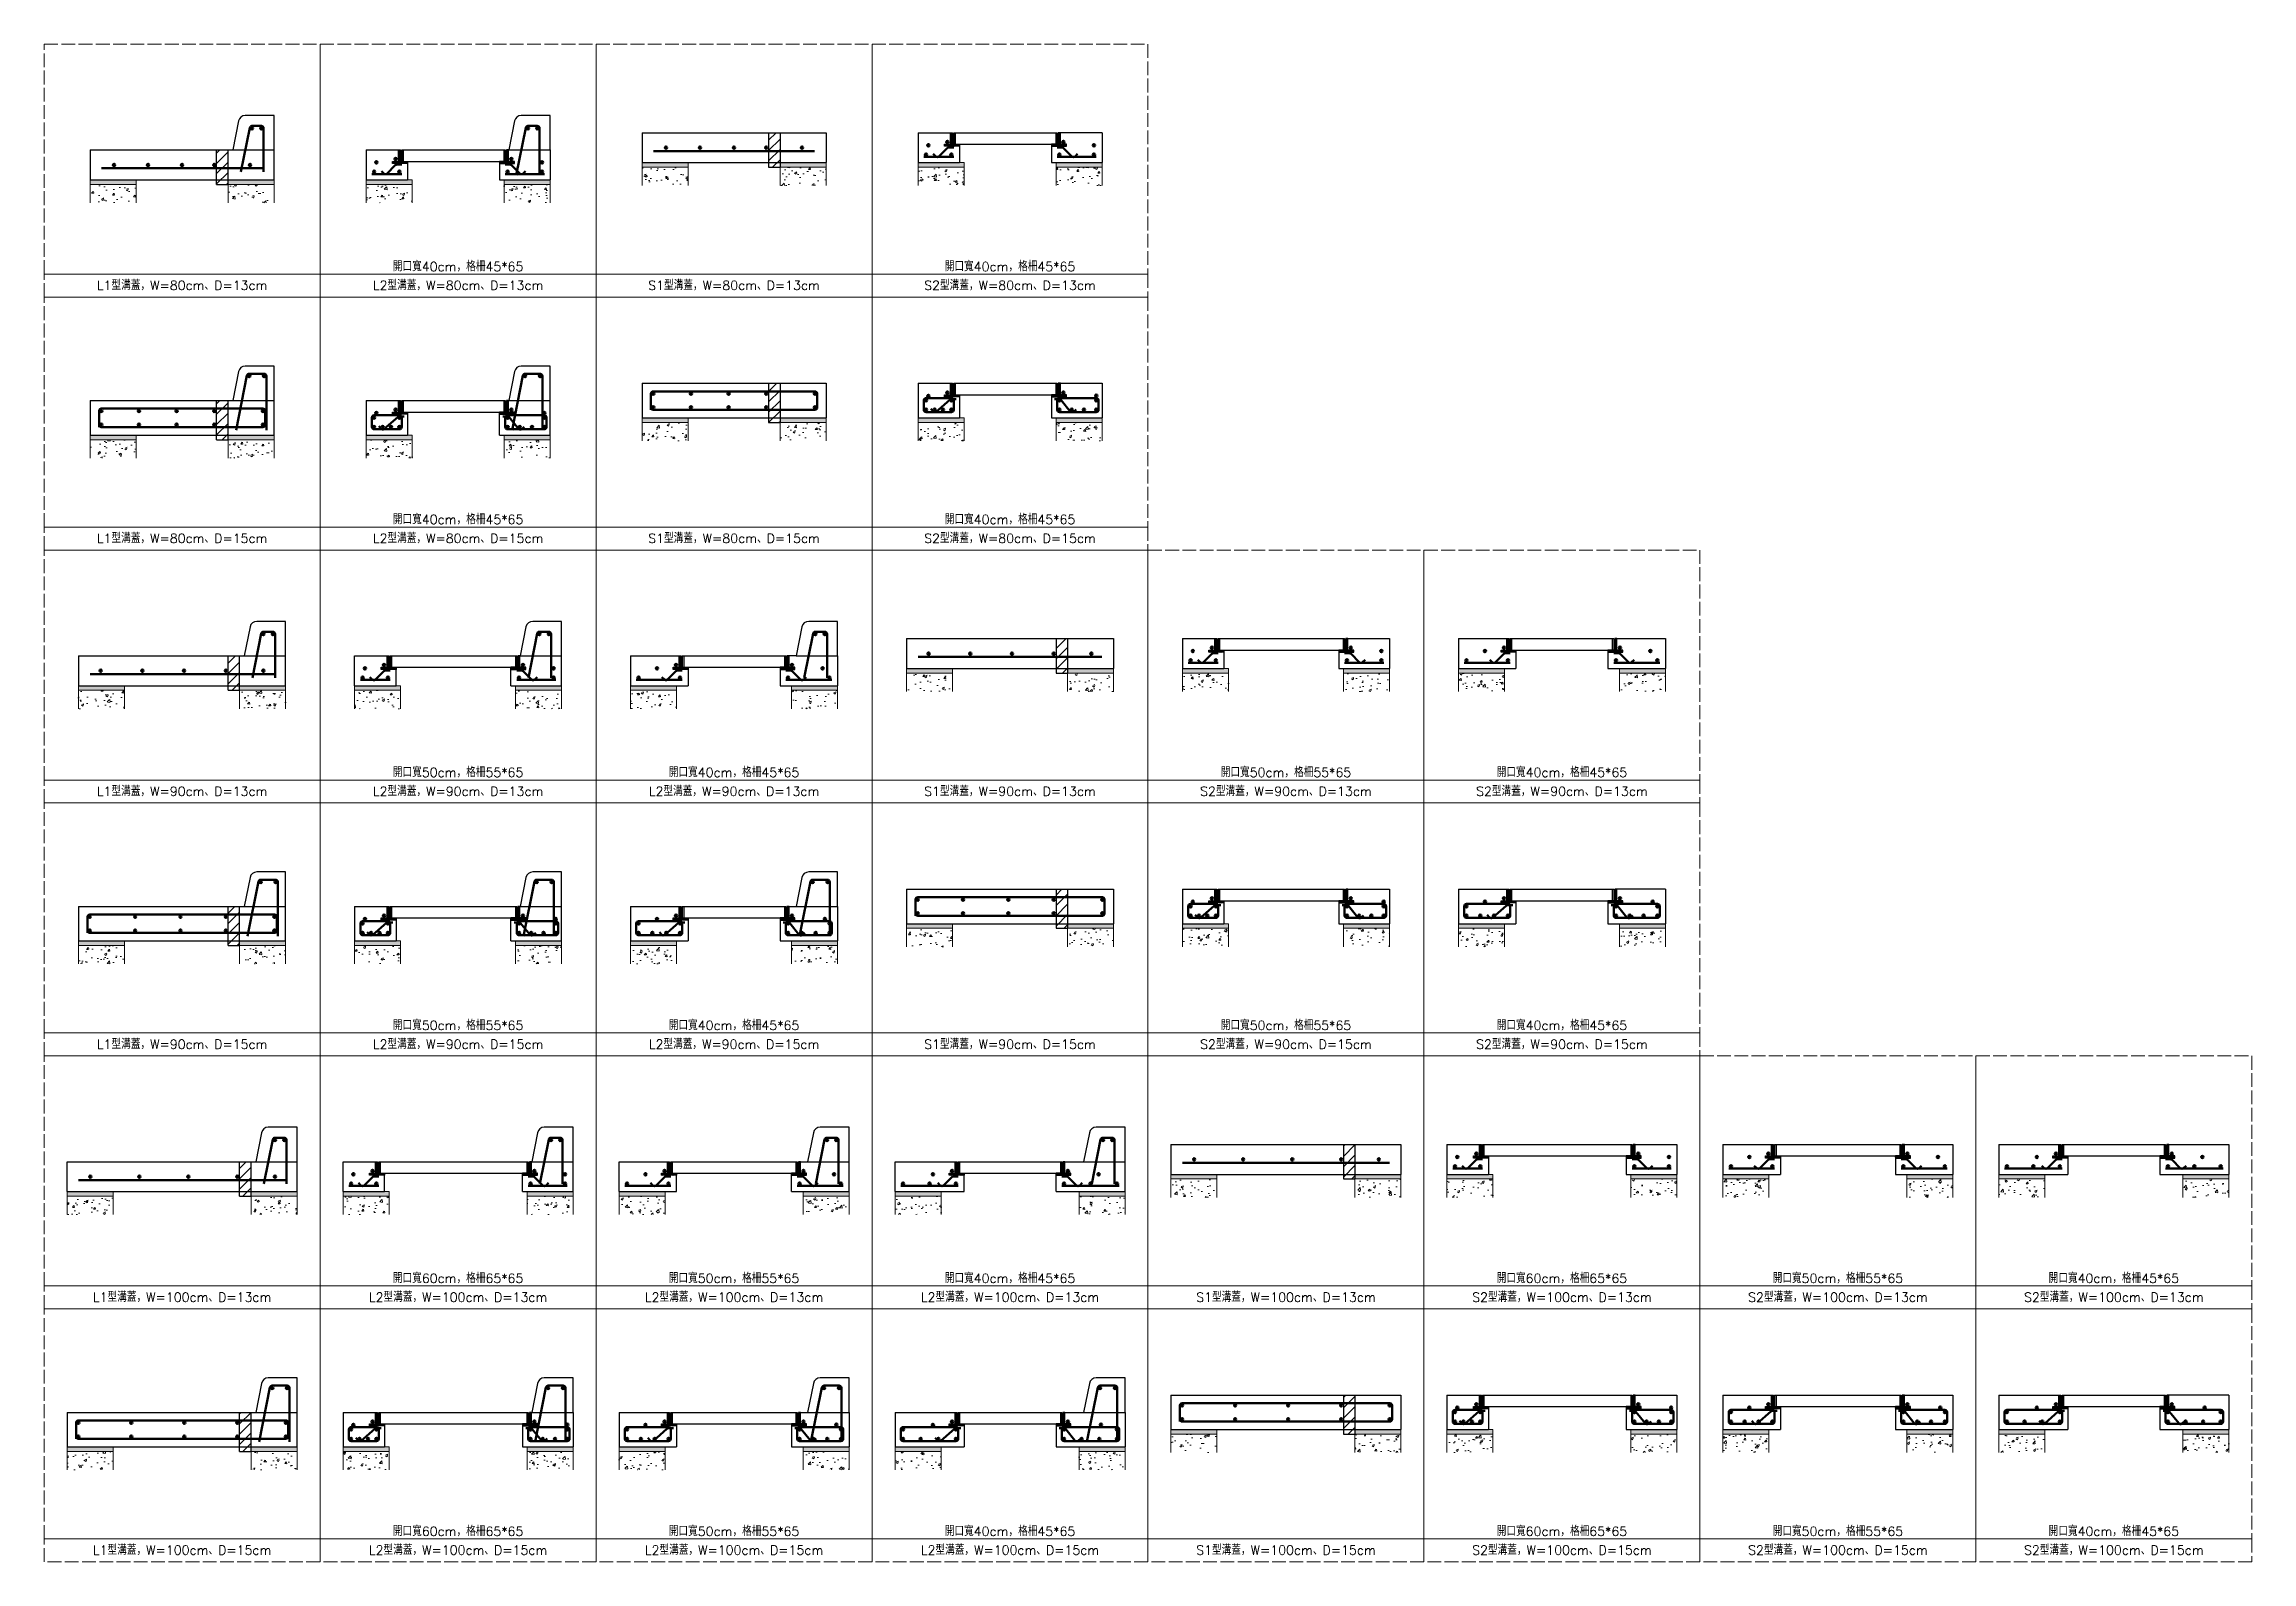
# Model space of a CAD drawing. Extents: x -2931 to 4779, y -2120 to 304.
# Drawn here: x 1044 to 2964, y -2120 to -800 of the extents above; entities that cross this region are included whole.
import ezdxf

# ---------------------------------------------------------------- set-up
doc = ezdxf.new("R2010")
doc.units = 0
doc.header["$MEASUREMENT"] = 0
doc.linetypes.add('ACAD_ISO02W100', pattern=[15, 12, -3])
doc.layers.add('一、4.基本-隱藏', color=9, linetype='ACAD_ISO02W100', lineweight=20, plot=False)
doc.layers.add('三、3.文字-註解文字', color=2, linetype='Continuous')
for name, color, linetype, lineweight in [('二、1.繪圖-既有設施', 8, 'Continuous', 20), ('二、2.繪圖-施作項目', 181, 'Continuous', 30), ('二、5.繪圖-鋼筋', 60, 'Continuous', 50), ('二、6.繪圖-其他施作項目', 35, 'Continuous', 30)]:
    doc.layers.add(name, color=color, linetype=linetype, lineweight=lineweight)
doc.styles.add('Content', font='romans.shx', dxfattribs={"height": 4, "bigfont": 'genie.shx'})
doc.linetypes.add('ZIGZAG', pattern='A,0.00254,-5.08,[131,ltypeshp.shx,S=5.08,R=0,X=-5.08,Y=0],-10.16,[131,ltypeshp.shx,S=5.08,R=180,X=5.08,Y=0],-5.08', length=20.32254)
pattern_1 = [(0, (-454045.0519, -667553.1937), (1.27, 1.27), [0.635, -1.905]), (90, (-454044.7344, -667553.5112), (-1.27, 1.27), [0.635, -1.905])]
pattern_2 = [(50, (-454045.052, -667553.194), (18.2184669, -1.59390855), [1.905, -20.955]), (355, (-454045.052, -667553.194), (-3.52434214, 19.10568452), [1.524, -16.7640584]), (100.4514447, (-454043.534, -667553.326), (14.6941247, 17.5117752), [1.6190009, -17.80902446]), (46.1842, (-454045.052, -667548.114), (27.1079041, -4.2042328), [2.8575, -31.4325]), (96.6355576, (-454042.793, -667548.464), (23.7404134, 24.7426125), [2.4285023, -26.7135608]), (351.184151, (-454045.052, -667548.114), (23.7404134, 24.7426125), [2.2859967, -25.1459732]), (21, (-454042.512, -667549.384), (15.16143913, -10.22651982), [1.905, -20.955]), (326, (-454042.512, -667549.384), (6.18020283, 18.4187966), [1.524, -16.764]), (71.451445, (-454041.248, -667550.236), (21.34164193, 8.1922769), [1.6190009, -17.80899376]), (37.5, (-454045.052, -667553.1937), (0.308860325, 8.455503887), [0, -16.5608, 0, -17.018, 0, -16.8275]), (7.5, (-454045.052, -667553.194), (6.68196625, 10.01805748), [0, -9.7028, 0, -16.1798, 0, -6.4135]), (327.5, (-454050.716, -667553.194), (13.559059517, -0.5728744), [0, -6.35, 0, -19.812, 0, -26.289]), (317.5, (-454053.256, -667553.194), (14.81291814, 2.5426491), [0, -8.255, 0, -13.1572, 0, -18.669])]
pattern_3 = [(0, (-454045.0519, -667553.1937), (1.27, 1.27), [0.635, -1.905]), (90, (-454044.7344, -667553.5112), (-1.27, 1.27), [0.635, -1.905])]
pattern_4 = [(50, (-454045.052, -667553.194), (18.2184669, -1.59390855), [1.905, -20.955]), (355, (-454045.052, -667553.194), (-3.52434214, 19.10568452), [1.524, -16.7640584]), (100.4514447, (-454043.534, -667553.326), (14.6941247, 17.5117752), [1.6190009, -17.80902446]), (46.1842, (-454045.052, -667548.114), (27.1079041, -4.2042328), [2.8575, -31.4325]), (96.6355576, (-454042.793, -667548.464), (23.7404134, 24.7426125), [2.4285023, -26.7135608]), (351.184151, (-454045.052, -667548.114), (23.7404134, 24.7426125), [2.2859967, -25.1459732]), (21, (-454042.512, -667549.384), (15.16143913, -10.22651982), [1.905, -20.955]), (326, (-454042.512, -667549.384), (6.18020283, 18.4187966), [1.524, -16.764]), (71.451445, (-454041.248, -667550.236), (21.34164193, 8.1922769), [1.6190009, -17.80899376]), (37.5, (-454045.052, -667553.1937), (0.308860325, 8.455503887), [0, -16.5608, 0, -17.018, 0, -16.8275]), (7.5, (-454045.052, -667553.194), (6.68196625, 10.01805748), [0, -9.7028, 0, -16.1798, 0, -6.4135]), (327.5, (-454050.716, -667553.194), (13.559059517, -0.5728744), [0, -6.35, 0, -19.812, 0, -26.289]), (317.5, (-454053.256, -667553.194), (14.81291814, 2.5426491), [0, -8.255, 0, -13.1572, 0, -18.669])]
pattern_5 = [(0, (-454045.0519, -667553.1937), (1.27, 1.27), [0.635, -1.905]), (90, (-454044.7344, -667553.5112), (-1.27, 1.27), [0.635, -1.905])]
pattern_6 = [(50, (-454045.052, -667553.194), (18.2184669, -1.59390855), [1.905, -20.955]), (355, (-454045.052, -667553.194), (-3.52434214, 19.10568452), [1.524, -16.7640584]), (100.4514447, (-454043.534, -667553.326), (14.6941247, 17.5117752), [1.6190009, -17.80902446]), (46.1842, (-454045.052, -667548.114), (27.1079041, -4.2042328), [2.8575, -31.4325]), (96.6355576, (-454042.793, -667548.464), (23.7404134, 24.7426125), [2.4285023, -26.7135608]), (351.184151, (-454045.052, -667548.114), (23.7404134, 24.7426125), [2.2859967, -25.1459732]), (21, (-454042.512, -667549.384), (15.16143913, -10.22651982), [1.905, -20.955]), (326, (-454042.512, -667549.384), (6.18020283, 18.4187966), [1.524, -16.764]), (71.451445, (-454041.248, -667550.236), (21.34164193, 8.1922769), [1.6190009, -17.80899376]), (37.5, (-454045.052, -667553.1937), (0.308860325, 8.455503887), [0, -16.5608, 0, -17.018, 0, -16.8275]), (7.5, (-454045.052, -667553.194), (6.68196625, 10.01805748), [0, -9.7028, 0, -16.1798, 0, -6.4135]), (327.5, (-454050.716, -667553.194), (13.559059517, -0.5728744), [0, -6.35, 0, -19.812, 0, -26.289]), (317.5, (-454053.256, -667553.194), (14.81291814, 2.5426491), [0, -8.255, 0, -13.1572, 0, -18.669])]
pattern_7 = [(50, (-454045.052, -667553.194), (18.2184669, -1.59390855), [1.905, -20.955]), (355, (-454045.052, -667553.194), (-3.52434214, 19.10568452), [1.524, -16.7640584]), (100.4514447, (-454043.534, -667553.326), (14.6941247, 17.5117752), [1.6190009, -17.80902446]), (46.1842, (-454045.052, -667548.114), (27.1079041, -4.2042328), [2.8575, -31.4325]), (96.6355576, (-454042.793, -667548.464), (23.7404134, 24.7426125), [2.4285023, -26.7135608]), (351.184151, (-454045.052, -667548.114), (23.7404134, 24.7426125), [2.2859967, -25.1459732]), (21, (-454042.512, -667549.384), (15.16143913, -10.22651982), [1.905, -20.955]), (326, (-454042.512, -667549.384), (6.18020283, 18.4187966), [1.524, -16.764]), (71.451445, (-454041.248, -667550.236), (21.34164193, 8.1922769), [1.6190009, -17.80899376]), (37.5, (-454045.052, -667553.1937), (0.308860325, 8.455503887), [0, -16.5608, 0, -17.018, 0, -16.8275]), (7.5, (-454045.052, -667553.194), (6.68196625, 10.01805748), [0, -9.7028, 0, -16.1798, 0, -6.4135]), (327.5, (-454050.716, -667553.194), (13.559059517, -0.5728744), [0, -6.35, 0, -19.812, 0, -26.289]), (317.5, (-454053.256, -667553.194), (14.81291814, 2.5426491), [0, -8.255, 0, -13.1572, 0, -18.669])]
pattern_8 = [(0, (-454045.0519, -667553.1937), (1.27, 1.27), [0.635, -1.905]), (90, (-454044.7344, -667553.5112), (-1.27, 1.27), [0.635, -1.905])]
pattern_9 = [(50, (-454045.052, -667553.194), (18.2184669, -1.59390855), [1.905, -20.955]), (355, (-454045.052, -667553.194), (-3.52434214, 19.10568452), [1.524, -16.7640584]), (100.4514447, (-454043.534, -667553.326), (14.6941247, 17.5117752), [1.6190009, -17.80902446]), (46.1842, (-454045.052, -667548.114), (27.1079041, -4.2042328), [2.8575, -31.4325]), (96.6355576, (-454042.793, -667548.464), (23.7404134, 24.7426125), [2.4285023, -26.7135608]), (351.184151, (-454045.052, -667548.114), (23.7404134, 24.7426125), [2.2859967, -25.1459732]), (21, (-454042.512, -667549.384), (15.16143913, -10.22651982), [1.905, -20.955]), (326, (-454042.512, -667549.384), (6.18020283, 18.4187966), [1.524, -16.764]), (71.451445, (-454041.248, -667550.236), (21.34164193, 8.1922769), [1.6190009, -17.80899376]), (37.5, (-454045.052, -667553.1937), (0.308860325, 8.455503887), [0, -16.5608, 0, -17.018, 0, -16.8275]), (7.5, (-454045.052, -667553.194), (6.68196625, 10.01805748), [0, -9.7028, 0, -16.1798, 0, -6.4135]), (327.5, (-454050.716, -667553.194), (13.559059517, -0.5728744), [0, -6.35, 0, -19.812, 0, -26.289]), (317.5, (-454053.256, -667553.194), (14.81291814, 2.5426491), [0, -8.255, 0, -13.1572, 0, -18.669])]
pattern_10 = [(50, (-454045.052, -667553.194), (18.2184669, -1.59390855), [1.905, -20.955]), (355, (-454045.052, -667553.194), (-3.52434214, 19.10568452), [1.524, -16.7640584]), (100.4514447, (-454043.534, -667553.326), (14.6941247, 17.5117752), [1.6190009, -17.80902446]), (46.1842, (-454045.052, -667548.114), (27.1079041, -4.2042328), [2.8575, -31.4325]), (96.6355576, (-454042.793, -667548.464), (23.7404134, 24.7426125), [2.4285023, -26.7135608]), (351.184151, (-454045.052, -667548.114), (23.7404134, 24.7426125), [2.2859967, -25.1459732]), (21, (-454042.512, -667549.384), (15.16143913, -10.22651982), [1.905, -20.955]), (326, (-454042.512, -667549.384), (6.18020283, 18.4187966), [1.524, -16.764]), (71.451445, (-454041.248, -667550.236), (21.34164193, 8.1922769), [1.6190009, -17.80899376]), (37.5, (-454045.052, -667553.1937), (0.308860325, 8.455503887), [0, -16.5608, 0, -17.018, 0, -16.8275]), (7.5, (-454045.052, -667553.194), (6.68196625, 10.01805748), [0, -9.7028, 0, -16.1798, 0, -6.4135]), (327.5, (-454050.716, -667553.194), (13.559059517, -0.5728744), [0, -6.35, 0, -19.812, 0, -26.289]), (317.5, (-454053.256, -667553.194), (14.81291814, 2.5426491), [0, -8.255, 0, -13.1572, 0, -18.669])]
pattern_11 = [(0, (-454045.0519, -667553.1937), (1.27, 1.27), [0.635, -1.905]), (90, (-454044.7344, -667553.5112), (-1.27, 1.27), [0.635, -1.905])]
pattern_12 = [(50, (-454045.052, -667553.194), (18.2184669, -1.59390855), [1.905, -20.955]), (355, (-454045.052, -667553.194), (-3.52434214, 19.10568452), [1.524, -16.7640584]), (100.4514447, (-454043.534, -667553.326), (14.6941247, 17.5117752), [1.6190009, -17.80902446]), (46.1842, (-454045.052, -667548.114), (27.1079041, -4.2042328), [2.8575, -31.4325]), (96.6355576, (-454042.793, -667548.464), (23.7404134, 24.7426125), [2.4285023, -26.7135608]), (351.184151, (-454045.052, -667548.114), (23.7404134, 24.7426125), [2.2859967, -25.1459732]), (21, (-454042.512, -667549.384), (15.16143913, -10.22651982), [1.905, -20.955]), (326, (-454042.512, -667549.384), (6.18020283, 18.4187966), [1.524, -16.764]), (71.451445, (-454041.248, -667550.236), (21.34164193, 8.1922769), [1.6190009, -17.80899376]), (37.5, (-454045.052, -667553.1937), (0.308860325, 8.455503887), [0, -16.5608, 0, -17.018, 0, -16.8275]), (7.5, (-454045.052, -667553.194), (6.68196625, 10.01805748), [0, -9.7028, 0, -16.1798, 0, -6.4135]), (327.5, (-454050.716, -667553.194), (13.559059517, -0.5728744), [0, -6.35, 0, -19.812, 0, -26.289]), (317.5, (-454053.256, -667553.194), (14.81291814, 2.5426491), [0, -8.255, 0, -13.1572, 0, -18.669])]
pattern_13 = [(50, (-454045.052, -667553.194), (18.2184669, -1.59390855), [1.905, -20.955]), (355, (-454045.052, -667553.194), (-3.52434214, 19.10568452), [1.524, -16.7640584]), (100.4514447, (-454043.534, -667553.326), (14.6941247, 17.5117752), [1.6190009, -17.80902446]), (46.1842, (-454045.052, -667548.114), (27.1079041, -4.2042328), [2.8575, -31.4325]), (96.6355576, (-454042.793, -667548.464), (23.7404134, 24.7426125), [2.4285023, -26.7135608]), (351.184151, (-454045.052, -667548.114), (23.7404134, 24.7426125), [2.2859967, -25.1459732]), (21, (-454042.512, -667549.384), (15.16143913, -10.22651982), [1.905, -20.955]), (326, (-454042.512, -667549.384), (6.18020283, 18.4187966), [1.524, -16.764]), (71.451445, (-454041.248, -667550.236), (21.34164193, 8.1922769), [1.6190009, -17.80899376]), (37.5, (-454045.052, -667553.1937), (0.308860325, 8.455503887), [0, -16.5608, 0, -17.018, 0, -16.8275]), (7.5, (-454045.052, -667553.194), (6.68196625, 10.01805748), [0, -9.7028, 0, -16.1798, 0, -6.4135]), (327.5, (-454050.716, -667553.194), (13.559059517, -0.5728744), [0, -6.35, 0, -19.812, 0, -26.289]), (317.5, (-454053.256, -667553.194), (14.81291814, 2.5426491), [0, -8.255, 0, -13.1572, 0, -18.669])]

msp = doc.modelspace()

# ---------------------------------------------------------------- texts
at = {"layer": '三、3.文字-註解文字', "char_height": 8, "attachment_point": 5, "style": 'Content'}
for s, width, insert in [('開口寬40cm，格柵45*65', 131.3065, (1403.868, -994.082)), ('開口寬40cm，格柵45*65', 131.3065, (1883.868, -994.082)), ('L1型溝蓋，W=80cm、D=13cm', 174.30974, (1163.868, -1010.464)), ('L2型溝蓋，W=80cm、D=13cm', 169.09419, (1403.868, -1010.464)), ('S1型溝蓋，W=80cm、D=13cm', 169.09419, (1643.868, -1010.464)), ('S2型溝蓋，W=80cm、D=13cm', 169.09419, (1883.868, -1010.464)), ('開口寬40cm，格柵45*65', 131.3065, (1403.868, -1214.082)), ('開口寬40cm，格柵45*65', 131.3065, (1883.868, -1214.082)), ('L1型溝蓋，W=80cm、D=15cm', 169.09419, (1163.868, -1230.464)), ('L2型溝蓋，W=80cm、D=15cm', 169.09419, (1403.868, -1230.464)), ('S1型溝蓋，W=80cm、D=15cm', 169.09419, (1643.868, -1230.464)), ('S2型溝蓋，W=80cm、D=15cm', 169.09419, (1883.868, -1230.464)), ('開口寬50cm，格柵55*65', 131.3065, (1403.868, -1434.082)), ('開口寬40cm，格柵45*65', 131.3065, (1643.868, -1434.082)), ('開口寬50cm，格柵55*65', 131.3065, (2123.868, -1434.082)), ('開口寬40cm，格柵45*65', 131.3065, (2363.868, -1434.082)), ('L1型溝蓋，W=90cm、D=13cm', 169.09419, (1163.868, -1450.464)), ('L2型溝蓋，W=90cm、D=13cm', 169.09419, (1403.868, -1450.464)), ('L2型溝蓋，W=90cm、D=13cm', 169.09419, (1643.868, -1450.464)), ('S1型溝蓋，W=90cm、D=13cm', 169.09419, (1883.868, -1450.464)), ('S2型溝蓋，W=90cm、D=13cm', 169.09419, (2123.868, -1450.464)), ('S2型溝蓋，W=90cm、D=13cm', 169.09419, (2363.868, -1450.464)), ('開口寬50cm，格柵55*65', 131.3065, (1403.868, -1654.082)), ('開口寬40cm，格柵45*65', 131.3065, (1643.868, -1654.082)), ('開口寬50cm，格柵55*65', 131.3065, (2123.868, -1654.082)), ('開口寬40cm，格柵45*65', 131.3065, (2363.868, -1654.082)), ('L1型溝蓋，W=90cm、D=15cm', 169.09419, (1163.868, -1670.464)), ('L2型溝蓋，W=90cm、D=15cm', 169.09419, (1403.868, -1670.464)), ('L2型溝蓋，W=90cm、D=15cm', 169.09419, (1643.868, -1670.464)), ('S1型溝蓋，W=90cm、D=15cm', 169.09419, (1883.868, -1670.464)), ('S2型溝蓋，W=90cm、D=15cm', 169.09419, (2123.868, -1670.464)), ('S2型溝蓋，W=90cm、D=15cm', 169.09419, (2363.868, -1670.464)), ('開口寬60cm，格柵65*65', 131.3065, (1403.868, -1874.082)), ('開口寬50cm，格柵55*65', 131.3065, (1643.868, -1874.082)), ('開口寬40cm，格柵45*65', 131.3065, (1883.868, -1874.082)), ('開口寬60cm，格柵65*65', 131.3065, (2363.868, -1874.082)), ('開口寬50cm，格柵55*65', 131.3065, (2603.868, -1874.082)), ('開口寬40cm，格柵45*65', 131.3065, (2843.868, -1874.082)), ('L1型溝蓋，W=100cm、D=13cm', 185.18141, (1163.868, -1890.464)), ('L2型溝蓋，W=100cm、D=13cm', 188.89384, (1403.868, -1890.464)), ('L2型溝蓋，W=100cm、D=13cm', 183.94394, (1643.868, -1890.464)), ('L2型溝蓋，W=100cm、D=13cm', 180.23147, (1883.868, -1890.464)), ('S1型溝蓋，W=100cm、D=13cm', 187.65637, (2123.868, -1890.464)), ('S2型溝蓋，W=100cm、D=13cm', 185.18141, (2363.868, -1890.464)), ('S2型溝蓋，W=100cm、D=13cm', 179.98412, (2603.868, -1890.464)), ('S2型溝蓋，W=100cm、D=13cm', 177.80327, (2843.868, -1890.464)), ('開口寬60cm，格柵65*65', 131.3065, (1403.868, -2094.082)), ('開口寬50cm，格柵55*65', 131.3065, (1643.868, -2094.082)), ('開口寬40cm，格柵45*65', 131.3065, (1883.868, -2094.082)), ('開口寬60cm，格柵65*65', 131.3065, (2363.868, -2094.082)), ('開口寬50cm，格柵55*65', 131.3065, (2603.868, -2094.082)), ('開口寬40cm，格柵45*65', 131.3065, (2843.868, -2094.082)), ('L1型溝蓋，W=100cm、D=15cm', 185.4878, (1163.868, -2110.464)), ('L2型溝蓋，W=100cm、D=15cm', 181.58452, (1403.868, -2110.464)), ('L2型溝蓋，W=100cm、D=15cm', 182.389, (1643.868, -2110.464)), ('L2型溝蓋，W=100cm、D=15cm', 184.1046, (1883.868, -2110.464)), ('S1型溝蓋，W=100cm、D=15cm', 179.10115, (2123.868, -2110.464)), ('S2型溝蓋，W=100cm、D=15cm', 184.76325, (2363.868, -2110.464)), ('S2型溝蓋，W=100cm、D=15cm', 180.88823, (2603.868, -2110.464)), ('S2型溝蓋，W=100cm、D=15cm', 183.24699, (2843.868, -2110.464))]:
    msp.add_mtext_dynamic_manual_height_columns(s, width=width, gutter_width=20, heights=[0], dxfattribs=dict(at, insert=insert))

# ---------------------------------------------------------------- hatches: boundary and pattern name
at = {"layer": '二、1.繪圖-既有設施'}
h = msp.add_hatch(dxfattribs=at)
h.set_pattern_fill('CROSS', color=256, scale=0.2)
h.set_pattern_definition(pattern_1)
h.paths.add_polyline_path([(1123.868, -918.464), (1083.868, -918.464), (1083.868, -922.464), (1123.868, -922.464)])
h.paths.add_polyline_path([(1243.868, -918.464), (1203.868, -918.464), (1203.868, -922.464), (1243.868, -922.464)])
h = msp.add_hatch(dxfattribs=at)
h.set_pattern_fill('CROSS', color=256, scale=0.2)
h.set_pattern_definition([(0, (-454045.0519, -667553.1937), (1.27, 1.27), [0.635, -1.905]), (90, (-454044.7344, -667553.5112), (-1.27, 1.27), [0.635, -1.905])])
h.paths.add_polyline_path([(1363.868, -918.464), (1359.868, -918.464), (1323.868, -918.464), (1323.868, -922.464), (1363.868, -922.464)])
h.paths.add_polyline_path([(1483.868, -918.464), (1443.868, -918.464), (1443.868, -922.464), (1483.868, -922.464)])
h = msp.add_hatch(dxfattribs=at)
h.set_pattern_fill('CROSS', color=256, scale=0.2)
h.set_pattern_definition(pattern_3)
h.paths.add_polyline_path([(1603.868, -903.464), (1563.868, -903.464), (1563.868, -907.464), (1603.868, -907.464)])
h.paths.add_polyline_path([(1723.868, -903.464), (1683.868, -903.464), (1683.868, -907.464), (1723.868, -907.464)])
h = msp.add_hatch(dxfattribs=at)
h.set_pattern_fill('AR-CONC', color=256, scale=0.1)
h.set_pattern_definition(pattern_4)
h.paths.add_polyline_path([(1563.868, -923.464), (1603.868, -923.464), (1603.868, -907.464), (1563.868, -907.464)])
h.paths.add_polyline_path([(1683.868, -923.464), (1723.868, -923.464), (1723.868, -907.464), (1683.868, -907.464)])
h = msp.add_hatch(dxfattribs=at)
h.set_pattern_fill('CROSS', color=256, scale=0.2)
h.set_pattern_definition(pattern_3)
h.paths.add_polyline_path([(1843.868, -903.464), (1839.868, -903.464), (1803.868, -903.464), (1803.868, -907.464), (1843.868, -907.464)])
h.paths.add_polyline_path([(1963.868, -903.464), (1923.868, -903.464), (1923.868, -907.464), (1963.868, -907.464)])
h = msp.add_hatch(dxfattribs=at)
h.set_pattern_fill('AR-CONC', color=256, scale=0.1)
h.set_pattern_definition(pattern_4)
h.paths.add_polyline_path([(1803.868, -923.464), (1843.868, -923.464), (1843.868, -907.464), (1803.868, -907.464)])
h.paths.add_polyline_path([(1923.868, -923.464), (1963.868, -923.464), (1963.868, -907.464), (1923.868, -907.464)])
h = msp.add_hatch(dxfattribs=at)
h.set_pattern_fill('AR-CONC', color=256, scale=0.1)
h.set_pattern_definition(pattern_2)
h.paths.add_polyline_path([(1203.868, -938.464), (1243.868, -938.464), (1243.868, -922.464), (1203.868, -922.464)])
h.paths.add_polyline_path([(1083.868, -938.464), (1123.868, -938.464), (1123.868, -922.464), (1083.868, -922.464)])
h = msp.add_hatch(dxfattribs=at)
h.set_pattern_fill('AR-CONC', color=256, scale=0.1)
h.set_pattern_definition([(50, (-454045.052, -667553.194), (18.2184669, -1.59390855), [1.905, -20.955]), (355, (-454045.052, -667553.194), (-3.52434214, 19.10568452), [1.524, -16.7640584]), (100.4514447, (-454043.534, -667553.326), (14.6941247, 17.5117752), [1.6190009, -17.80902446]), (46.1842, (-454045.052, -667548.114), (27.1079041, -4.2042328), [2.8575, -31.4325]), (96.6355576, (-454042.793, -667548.464), (23.7404134, 24.7426125), [2.4285023, -26.7135608]), (351.184151, (-454045.052, -667548.114), (23.7404134, 24.7426125), [2.2859967, -25.1459732]), (21, (-454042.512, -667549.384), (15.16143913, -10.22651982), [1.905, -20.955]), (326, (-454042.512, -667549.384), (6.18020283, 18.4187966), [1.524, -16.764]), (71.451445, (-454041.248, -667550.236), (21.34164193, 8.1922769), [1.6190009, -17.80899376]), (37.5, (-454045.052, -667553.1937), (0.308860325, 8.455503887), [0, -16.5608, 0, -17.018, 0, -16.8275]), (7.5, (-454045.052, -667553.194), (6.68196625, 10.01805748), [0, -9.7028, 0, -16.1798, 0, -6.4135]), (327.5, (-454050.716, -667553.194), (13.559059517, -0.5728744), [0, -6.35, 0, -19.812, 0, -26.289]), (317.5, (-454053.256, -667553.194), (14.81291814, 2.5426491), [0, -8.255, 0, -13.1572, 0, -18.669])])
h.paths.add_polyline_path([(1323.868, -938.464), (1363.868, -938.464), (1363.868, -922.464), (1323.868, -922.464)])
h.paths.add_polyline_path([(1443.868, -938.464), (1483.868, -938.464), (1483.868, -922.464), (1443.868, -922.464)])
h = msp.add_hatch(dxfattribs=at)
h.set_pattern_fill('CROSS', color=256, scale=0.2)
h.set_pattern_definition(pattern_3)
h.paths.add_polyline_path([(1603.868, -1125.464), (1563.868, -1125.464), (1563.868, -1129.464), (1603.868, -1129.464)])
h.paths.add_polyline_path([(1723.868, -1125.464), (1683.868, -1125.464), (1683.868, -1129.464), (1723.868, -1129.464)])
h = msp.add_hatch(dxfattribs=at)
h.set_pattern_fill('AR-CONC', color=256, scale=0.1)
h.set_pattern_definition(pattern_7)
h.paths.add_polyline_path([(1563.868, -1145.464), (1603.868, -1145.464), (1603.868, -1129.464), (1563.868, -1129.464)])
h.paths.add_polyline_path([(1683.868, -1145.464), (1723.868, -1145.464), (1723.868, -1129.464), (1683.868, -1129.464)])
h = msp.add_hatch(dxfattribs=at)
h.set_pattern_fill('CROSS', color=256, scale=0.2)
h.set_pattern_definition(pattern_8)
h.paths.add_polyline_path([(1843.868, -1125.464), (1839.868, -1125.464), (1803.868, -1125.464), (1803.868, -1129.464), (1843.868, -1129.464)])
h.paths.add_polyline_path([(1963.868, -1125.464), (1923.868, -1125.464), (1923.868, -1129.464), (1963.868, -1129.464)])
h = msp.add_hatch(dxfattribs=at)
h.set_pattern_fill('AR-CONC', color=256, scale=0.1)
h.set_pattern_definition([(50, (-454045.052, -667553.194), (18.2184669, -1.59390855), [1.905, -20.955]), (355, (-454045.052, -667553.194), (-3.52434214, 19.10568452), [1.524, -16.7640584]), (100.4514447, (-454043.534, -667553.326), (14.6941247, 17.5117752), [1.6190009, -17.80902446]), (46.1842, (-454045.052, -667548.114), (27.1079041, -4.2042328), [2.8575, -31.4325]), (96.6355576, (-454042.793, -667548.464), (23.7404134, 24.7426125), [2.4285023, -26.7135608]), (351.184151, (-454045.052, -667548.114), (23.7404134, 24.7426125), [2.2859967, -25.1459732]), (21, (-454042.512, -667549.384), (15.16143913, -10.22651982), [1.905, -20.955]), (326, (-454042.512, -667549.384), (6.18020283, 18.4187966), [1.524, -16.764]), (71.451445, (-454041.248, -667550.236), (21.34164193, 8.1922769), [1.6190009, -17.80899376]), (37.5, (-454045.052, -667553.1937), (0.308860325, 8.455503887), [0, -16.5608, 0, -17.018, 0, -16.8275]), (7.5, (-454045.052, -667553.194), (6.68196625, 10.01805748), [0, -9.7028, 0, -16.1798, 0, -6.4135]), (327.5, (-454050.716, -667553.194), (13.559059517, -0.5728744), [0, -6.35, 0, -19.812, 0, -26.289]), (317.5, (-454053.256, -667553.194), (14.81291814, 2.5426491), [0, -8.255, 0, -13.1572, 0, -18.669])])
h.paths.add_polyline_path([(1803.868, -1145.464), (1843.868, -1145.464), (1843.868, -1129.464), (1803.868, -1129.464)])
h.paths.add_polyline_path([(1923.868, -1145.464), (1963.868, -1145.464), (1963.868, -1129.464), (1923.868, -1129.464)])
h = msp.add_hatch(dxfattribs=at)
h.set_pattern_fill('CROSS', color=256, scale=0.2)
h.set_pattern_definition(pattern_5)
h.paths.add_polyline_path([(1123.868, -1140.464), (1083.868, -1140.464), (1083.868, -1144.464), (1123.868, -1144.464)])
h.paths.add_polyline_path([(1243.868, -1140.464), (1203.868, -1140.464), (1203.868, -1144.464), (1243.868, -1144.464)])
h = msp.add_hatch(dxfattribs=at)
h.set_pattern_fill('AR-CONC', color=256, scale=0.1)
h.set_pattern_definition(pattern_6)
h.paths.add_polyline_path([(1203.868, -1160.464), (1243.868, -1160.464), (1243.868, -1144.464), (1203.868, -1144.464)])
h.paths.add_polyline_path([(1083.868, -1160.464), (1123.868, -1160.464), (1123.868, -1144.464), (1083.868, -1144.464)])
h = msp.add_hatch(dxfattribs=at)
h.set_pattern_fill('CROSS', color=256, scale=0.2)
h.set_pattern_definition(pattern_1)
h.paths.add_polyline_path([(1363.868, -1140.464), (1359.868, -1140.464), (1323.868, -1140.464), (1323.868, -1144.464), (1363.868, -1144.464)])
h.paths.add_polyline_path([(1483.868, -1140.464), (1443.868, -1140.464), (1443.868, -1144.464), (1483.868, -1144.464)])
h = msp.add_hatch(dxfattribs=at)
h.set_pattern_fill('AR-CONC', color=256, scale=0.1)
h.set_pattern_definition([(50, (-454045.052, -667553.194), (18.2184669, -1.59390855), [1.905, -20.955]), (355, (-454045.052, -667553.194), (-3.52434214, 19.10568452), [1.524, -16.7640584]), (100.4514447, (-454043.534, -667553.326), (14.6941247, 17.5117752), [1.6190009, -17.80902446]), (46.1842, (-454045.052, -667548.114), (27.1079041, -4.2042328), [2.8575, -31.4325]), (96.6355576, (-454042.793, -667548.464), (23.7404134, 24.7426125), [2.4285023, -26.7135608]), (351.184151, (-454045.052, -667548.114), (23.7404134, 24.7426125), [2.2859967, -25.1459732]), (21, (-454042.512, -667549.384), (15.16143913, -10.22651982), [1.905, -20.955]), (326, (-454042.512, -667549.384), (6.18020283, 18.4187966), [1.524, -16.764]), (71.451445, (-454041.248, -667550.236), (21.34164193, 8.1922769), [1.6190009, -17.80899376]), (37.5, (-454045.052, -667553.1937), (0.308860325, 8.455503887), [0, -16.5608, 0, -17.018, 0, -16.8275]), (7.5, (-454045.052, -667553.194), (6.68196625, 10.01805748), [0, -9.7028, 0, -16.1798, 0, -6.4135]), (327.5, (-454050.716, -667553.194), (13.559059517, -0.5728744), [0, -6.35, 0, -19.812, 0, -26.289]), (317.5, (-454053.256, -667553.194), (14.81291814, 2.5426491), [0, -8.255, 0, -13.1572, 0, -18.669])])
h.paths.add_polyline_path([(1323.868, -1160.464), (1363.868, -1160.464), (1363.868, -1144.464), (1323.868, -1144.464)])
h.paths.add_polyline_path([(1443.868, -1160.464), (1483.868, -1160.464), (1483.868, -1144.464), (1443.868, -1144.464)])
h = msp.add_hatch(dxfattribs=at)
h.set_pattern_fill('CROSS', color=256, scale=0.2)
h.set_pattern_definition(pattern_8)
h.paths.add_polyline_path([(1833.868, -1343.464), (1793.868, -1343.464), (1793.868, -1347.464), (1833.868, -1347.464)])
h.paths.add_polyline_path([(1973.868, -1343.464), (1933.868, -1343.464), (1933.868, -1347.464), (1973.868, -1347.464)])
h = msp.add_hatch(dxfattribs=at)
h.set_pattern_fill('CROSS', color=256, scale=0.2)
h.set_pattern_definition(pattern_8)
h.paths.add_polyline_path([(2073.868, -1343.464), (2069.868, -1343.464), (2033.868, -1343.464), (2033.868, -1347.464), (2073.868, -1347.464)])
h.paths.add_polyline_path([(2213.868, -1343.464), (2173.868, -1343.464), (2173.868, -1347.464), (2213.868, -1347.464)])
h = msp.add_hatch(dxfattribs=at)
h.set_pattern_fill('CROSS', color=256, scale=0.2)
h.set_pattern_definition(pattern_3)
h.paths.add_polyline_path([(2313.868, -1343.464), (2273.868, -1343.464), (2273.868, -1347.464), (2313.868, -1347.464)])
h.paths.add_polyline_path([(2453.868, -1343.464), (2413.868, -1343.464), (2413.868, -1347.464), (2453.868, -1347.464)])
h = msp.add_hatch(dxfattribs=at)
h.set_pattern_fill('CROSS', color=256, scale=0.2)
h.set_pattern_definition(pattern_3)
h.paths.add_polyline_path([(1113.868, -1358.464), (1073.868, -1358.464), (1073.868, -1362.464), (1113.868, -1362.464)])
h.paths.add_polyline_path([(1253.868, -1358.464), (1213.868, -1358.464), (1213.868, -1362.464), (1253.868, -1362.464)])
h = msp.add_hatch(dxfattribs=at)
h.set_pattern_fill('AR-CONC', color=256, scale=0.1)
h.set_pattern_definition(pattern_7)
h.paths.add_polyline_path([(1213.868, -1378.464), (1253.868, -1378.464), (1253.868, -1362.464), (1213.868, -1362.464)])
h.paths.add_polyline_path([(1073.868, -1378.464), (1113.868, -1378.464), (1113.868, -1362.464), (1073.868, -1362.464)])
h = msp.add_hatch(dxfattribs=at)
h.set_pattern_fill('CROSS', color=256, scale=0.2)
h.set_pattern_definition(pattern_5)
h.paths.add_polyline_path([(1353.868, -1358.464), (1349.868, -1358.464), (1313.868, -1358.464), (1313.868, -1362.464), (1353.868, -1362.464)])
h.paths.add_polyline_path([(1493.868, -1358.464), (1453.868, -1358.464), (1453.868, -1362.464), (1493.868, -1362.464)])
h = msp.add_hatch(dxfattribs=at)
h.set_pattern_fill('AR-CONC', color=256, scale=0.1)
h.set_pattern_definition(pattern_6)
h.paths.add_polyline_path([(1453.868, -1378.464), (1493.868, -1378.464), (1493.868, -1362.464), (1453.868, -1362.464)])
h.paths.add_polyline_path([(1313.868, -1378.464), (1353.868, -1378.464), (1353.868, -1362.464), (1313.868, -1362.464)])
h = msp.add_hatch(dxfattribs=at)
h.set_pattern_fill('CROSS', color=256, scale=0.2)
h.set_pattern_definition(pattern_3)
h.paths.add_polyline_path([(1593.868, -1358.464), (1553.868, -1358.464), (1553.868, -1362.464), (1593.868, -1362.464)])
h.paths.add_polyline_path([(1733.868, -1358.464), (1693.868, -1358.464), (1693.868, -1362.464), (1733.868, -1362.464)])
h = msp.add_hatch(dxfattribs=at)
h.set_pattern_fill('AR-CONC', color=256, scale=0.1)
h.set_pattern_definition(pattern_7)
h.paths.add_polyline_path([(1693.868, -1378.464), (1733.868, -1378.464), (1733.868, -1362.464), (1693.868, -1362.464)])
h.paths.add_polyline_path([(1553.868, -1378.464), (1593.868, -1378.464), (1593.868, -1362.464), (1553.868, -1362.464)])
h = msp.add_hatch(dxfattribs=at)
h.set_pattern_fill('AR-CONC', color=256, scale=0.1)
h.set_pattern_definition(pattern_9)
h.paths.add_polyline_path([(1933.868, -1363.464), (1973.868, -1363.464), (1973.868, -1347.464), (1933.868, -1347.464)])
h.paths.add_polyline_path([(1793.868, -1363.464), (1833.868, -1363.464), (1833.868, -1347.464), (1793.868, -1347.464)])
h = msp.add_hatch(dxfattribs=at)
h.set_pattern_fill('AR-CONC', color=256, scale=0.1)
h.set_pattern_definition(pattern_9)
h.paths.add_polyline_path([(2173.868, -1363.464), (2213.868, -1363.464), (2213.868, -1347.464), (2173.868, -1347.464)])
h.paths.add_polyline_path([(2033.868, -1363.464), (2073.868, -1363.464), (2073.868, -1347.464), (2033.868, -1347.464)])
h = msp.add_hatch(dxfattribs=at)
h.set_pattern_fill('AR-CONC', color=256, scale=0.1)
h.set_pattern_definition(pattern_7)
h.paths.add_polyline_path([(2413.868, -1363.464), (2453.868, -1363.464), (2453.868, -1347.464), (2413.868, -1347.464)])
h.paths.add_polyline_path([(2273.868, -1363.464), (2313.868, -1363.464), (2313.868, -1347.464), (2273.868, -1347.464)])
h = msp.add_hatch(dxfattribs=at)
h.set_pattern_fill('CROSS', color=256, scale=0.2)
h.set_pattern_definition(pattern_1)
h.paths.add_polyline_path([(1973.868, -1565.464), (1933.868, -1565.464), (1933.868, -1569.464), (1973.868, -1569.464)])
h.paths.add_polyline_path([(1833.868, -1565.464), (1793.868, -1565.464), (1793.868, -1569.464), (1833.868, -1569.464)])
h = msp.add_hatch(dxfattribs=at)
h.set_pattern_fill('AR-CONC', color=256, scale=0.1)
h.set_pattern_definition(pattern_2)
h.paths.add_polyline_path([(1933.868, -1585.464), (1973.868, -1585.464), (1973.868, -1569.464), (1933.868, -1569.464)])
h.paths.add_polyline_path([(1793.868, -1585.464), (1833.868, -1585.464), (1833.868, -1569.464), (1793.868, -1569.464)])
h = msp.add_hatch(dxfattribs=at)
h.set_pattern_fill('CROSS', color=256, scale=0.2)
h.set_pattern_definition(pattern_11)
h.paths.add_polyline_path([(2213.868, -1565.464), (2173.868, -1565.464), (2173.868, -1569.464), (2213.868, -1569.464)])
h.paths.add_polyline_path([(2073.868, -1565.464), (2069.868, -1565.464), (2033.868, -1565.464), (2033.868, -1569.464), (2073.868, -1569.464)])
h = msp.add_hatch(dxfattribs=at)
h.set_pattern_fill('AR-CONC', color=256, scale=0.1)
h.set_pattern_definition([(50, (-454045.052, -667553.194), (18.2184669, -1.59390855), [1.905, -20.955]), (355, (-454045.052, -667553.194), (-3.52434214, 19.10568452), [1.524, -16.7640584]), (100.4514447, (-454043.534, -667553.326), (14.6941247, 17.5117752), [1.6190009, -17.80902446]), (46.1842, (-454045.052, -667548.114), (27.1079041, -4.2042328), [2.8575, -31.4325]), (96.6355576, (-454042.793, -667548.464), (23.7404134, 24.7426125), [2.4285023, -26.7135608]), (351.184151, (-454045.052, -667548.114), (23.7404134, 24.7426125), [2.2859967, -25.1459732]), (21, (-454042.512, -667549.384), (15.16143913, -10.22651982), [1.905, -20.955]), (326, (-454042.512, -667549.384), (6.18020283, 18.4187966), [1.524, -16.764]), (71.451445, (-454041.248, -667550.236), (21.34164193, 8.1922769), [1.6190009, -17.80899376]), (37.5, (-454045.052, -667553.1937), (0.308860325, 8.455503887), [0, -16.5608, 0, -17.018, 0, -16.8275]), (7.5, (-454045.052, -667553.194), (6.68196625, 10.01805748), [0, -9.7028, 0, -16.1798, 0, -6.4135]), (327.5, (-454050.716, -667553.194), (13.559059517, -0.5728744), [0, -6.35, 0, -19.812, 0, -26.289]), (317.5, (-454053.256, -667553.194), (14.81291814, 2.5426491), [0, -8.255, 0, -13.1572, 0, -18.669])])
h.paths.add_polyline_path([(2173.868, -1585.464), (2213.868, -1585.464), (2213.868, -1569.464), (2173.868, -1569.464)])
h.paths.add_polyline_path([(2033.868, -1585.464), (2073.868, -1585.464), (2073.868, -1569.464), (2033.868, -1569.464)])
h = msp.add_hatch(dxfattribs=at)
h.set_pattern_fill('CROSS', color=256, scale=0.2)
h.set_pattern_definition(pattern_8)
h.paths.add_polyline_path([(2313.868, -1565.464), (2273.868, -1565.464), (2273.868, -1569.464), (2313.868, -1569.464)])
h.paths.add_polyline_path([(2453.868, -1565.464), (2413.868, -1565.464), (2413.868, -1569.464), (2453.868, -1569.464)])
h = msp.add_hatch(dxfattribs=at)
h.set_pattern_fill('AR-CONC', color=256, scale=0.1)
h.set_pattern_definition(pattern_10)
h.paths.add_polyline_path([(2413.868, -1585.464), (2453.868, -1585.464), (2453.868, -1569.464), (2413.868, -1569.464)])
h.paths.add_polyline_path([(2273.868, -1585.464), (2313.868, -1585.464), (2313.868, -1569.464), (2273.868, -1569.464)])
h = msp.add_hatch(dxfattribs=at)
h.set_pattern_fill('CROSS', color=256, scale=0.2)
h.set_pattern_definition(pattern_8)
h.paths.add_polyline_path([(1253.868, -1580.464), (1213.868, -1580.464), (1213.868, -1584.464), (1253.868, -1584.464)])
h.paths.add_polyline_path([(1113.868, -1580.464), (1073.868, -1580.464), (1073.868, -1584.464), (1113.868, -1584.464)])
h = msp.add_hatch(dxfattribs=at)
h.set_pattern_fill('AR-CONC', color=256, scale=0.1)
h.set_pattern_definition(pattern_10)
h.paths.add_polyline_path([(1213.868, -1600.464), (1253.868, -1600.464), (1253.868, -1584.464), (1213.868, -1584.464)])
h.paths.add_polyline_path([(1073.868, -1600.464), (1113.868, -1600.464), (1113.868, -1584.464), (1073.868, -1584.464)])
h = msp.add_hatch(dxfattribs=at)
h.set_pattern_fill('CROSS', color=256, scale=0.2)
h.set_pattern_definition(pattern_8)
h.paths.add_polyline_path([(1493.868, -1580.464), (1453.868, -1580.464), (1453.868, -1584.464), (1493.868, -1584.464)])
h.paths.add_polyline_path([(1353.868, -1580.464), (1349.868, -1580.464), (1313.868, -1580.464), (1313.868, -1584.464), (1353.868, -1584.464)])
h = msp.add_hatch(dxfattribs=at)
h.set_pattern_fill('AR-CONC', color=256, scale=0.1)
h.set_pattern_definition(pattern_10)
h.paths.add_polyline_path([(1453.868, -1600.464), (1493.868, -1600.464), (1493.868, -1584.464), (1453.868, -1584.464)])
h.paths.add_polyline_path([(1313.868, -1600.464), (1353.868, -1600.464), (1353.868, -1584.464), (1313.868, -1584.464)])
h = msp.add_hatch(dxfattribs=at)
h.set_pattern_fill('CROSS', color=256, scale=0.2)
h.set_pattern_definition(pattern_8)
h.paths.add_polyline_path([(1733.868, -1580.464), (1693.868, -1580.464), (1693.868, -1584.464), (1733.868, -1584.464)])
h.paths.add_polyline_path([(1593.868, -1580.464), (1553.868, -1580.464), (1553.868, -1584.464), (1593.868, -1584.464)])
h = msp.add_hatch(dxfattribs=at)
h.set_pattern_fill('AR-CONC', color=256, scale=0.1)
h.set_pattern_definition(pattern_9)
h.paths.add_polyline_path([(1693.868, -1600.464), (1733.868, -1600.464), (1733.868, -1584.464), (1693.868, -1584.464)])
h.paths.add_polyline_path([(1553.868, -1600.464), (1593.868, -1600.464), (1593.868, -1584.464), (1553.868, -1584.464)])
h = msp.add_hatch(dxfattribs=at)
h.set_pattern_fill('CROSS', color=256, scale=0.2)
h.set_pattern_definition(pattern_5)
h.paths.add_polyline_path([(2063.868, -1783.464), (2023.868, -1783.464), (2023.868, -1787.464), (2063.868, -1787.464)])
h.paths.add_polyline_path([(2223.868, -1783.464), (2183.868, -1783.464), (2183.868, -1787.464), (2223.868, -1787.464)])
h = msp.add_hatch(dxfattribs=at)
h.set_pattern_fill('CROSS', color=256, scale=0.2)
h.set_pattern_definition(pattern_5)
h.paths.add_polyline_path([(2303.868, -1783.464), (2299.868, -1783.464), (2263.868, -1783.464), (2263.868, -1787.464), (2303.868, -1787.464)])
h.paths.add_polyline_path([(2463.868, -1783.464), (2423.868, -1783.464), (2423.868, -1787.464), (2463.868, -1787.464)])
h = msp.add_hatch(dxfattribs=at)
h.set_pattern_fill('CROSS', color=256, scale=0.2)
h.set_pattern_definition(pattern_5)
h.paths.add_polyline_path([(2543.868, -1783.464), (2503.868, -1783.464), (2503.868, -1787.464), (2543.868, -1787.464)])
h.paths.add_polyline_path([(2703.868, -1783.464), (2663.868, -1783.464), (2663.868, -1787.464), (2703.868, -1787.464)])
h = msp.add_hatch(dxfattribs=at)
h.set_pattern_fill('CROSS', color=256, scale=0.2)
h.set_pattern_definition(pattern_5)
h.paths.add_polyline_path([(2783.868, -1783.464), (2743.868, -1783.464), (2743.868, -1787.464), (2783.868, -1787.464)])
h.paths.add_polyline_path([(2943.868, -1783.464), (2903.868, -1783.464), (2903.868, -1787.464), (2943.868, -1787.464)])
h = msp.add_hatch(dxfattribs=at)
h.set_pattern_fill('CROSS', color=256, scale=0.2)
h.set_pattern_definition([(0, (-454045.0519, -667553.1937), (1.27, 1.27), [0.635, -1.905]), (90, (-454044.7344, -667553.5112), (-1.27, 1.27), [0.635, -1.905])])
h.paths.add_polyline_path([(1103.868, -1798.464), (1063.868, -1798.464), (1063.868, -1802.464), (1103.868, -1802.464)])
h.paths.add_polyline_path([(1263.868, -1798.464), (1223.868, -1798.464), (1223.868, -1802.464), (1263.868, -1802.464)])
h = msp.add_hatch(dxfattribs=at)
h.set_pattern_fill('AR-CONC', color=256, scale=0.1)
h.set_pattern_definition([(50, (-454045.052, -667553.194), (18.2184669, -1.59390855), [1.905, -20.955]), (355, (-454045.052, -667553.194), (-3.52434214, 19.10568452), [1.524, -16.7640584]), (100.4514447, (-454043.534, -667553.326), (14.6941247, 17.5117752), [1.6190009, -17.80902446]), (46.1842, (-454045.052, -667548.114), (27.1079041, -4.2042328), [2.8575, -31.4325]), (96.6355576, (-454042.793, -667548.464), (23.7404134, 24.7426125), [2.4285023, -26.7135608]), (351.184151, (-454045.052, -667548.114), (23.7404134, 24.7426125), [2.2859967, -25.1459732]), (21, (-454042.512, -667549.384), (15.16143913, -10.22651982), [1.905, -20.955]), (326, (-454042.512, -667549.384), (6.18020283, 18.4187966), [1.524, -16.764]), (71.451445, (-454041.248, -667550.236), (21.34164193, 8.1922769), [1.6190009, -17.80899376]), (37.5, (-454045.052, -667553.1937), (0.308860325, 8.455503887), [0, -16.5608, 0, -17.018, 0, -16.8275]), (7.5, (-454045.052, -667553.194), (6.68196625, 10.01805748), [0, -9.7028, 0, -16.1798, 0, -6.4135]), (327.5, (-454050.716, -667553.194), (13.559059517, -0.5728744), [0, -6.35, 0, -19.812, 0, -26.289]), (317.5, (-454053.256, -667553.194), (14.81291814, 2.5426491), [0, -8.255, 0, -13.1572, 0, -18.669])])
h.paths.add_polyline_path([(1223.868, -1818.464), (1263.868, -1818.464), (1263.868, -1802.464), (1223.868, -1802.464)])
h.paths.add_polyline_path([(1063.868, -1818.464), (1103.868, -1818.464), (1103.868, -1802.464), (1063.868, -1802.464)])
h = msp.add_hatch(dxfattribs=at)
h.set_pattern_fill('CROSS', color=256, scale=0.2)
h.set_pattern_definition(pattern_8)
h.paths.add_polyline_path([(1343.868, -1798.464), (1339.868, -1798.464), (1303.868, -1798.464), (1303.868, -1802.464), (1343.868, -1802.464)])
h.paths.add_polyline_path([(1503.868, -1798.464), (1463.868, -1798.464), (1463.868, -1802.464), (1503.868, -1802.464)])
h = msp.add_hatch(dxfattribs=at)
h.set_pattern_fill('AR-CONC', color=256, scale=0.1)
h.set_pattern_definition(pattern_10)
h.paths.add_polyline_path([(1463.868, -1818.464), (1503.868, -1818.464), (1503.868, -1802.464), (1463.868, -1802.464)])
h.paths.add_polyline_path([(1303.868, -1818.464), (1343.868, -1818.464), (1343.868, -1802.464), (1303.868, -1802.464)])
h = msp.add_hatch(dxfattribs=at)
h.set_pattern_fill('CROSS', color=256, scale=0.2)
h.set_pattern_definition(pattern_3)
h.paths.add_polyline_path([(1583.868, -1798.464), (1543.868, -1798.464), (1543.868, -1802.464), (1583.868, -1802.464)])
h.paths.add_polyline_path([(1743.868, -1798.464), (1703.868, -1798.464), (1703.868, -1802.464), (1743.868, -1802.464)])
h = msp.add_hatch(dxfattribs=at)
h.set_pattern_fill('AR-CONC', color=256, scale=0.1)
h.set_pattern_definition(pattern_4)
h.paths.add_polyline_path([(1703.868, -1818.464), (1743.868, -1818.464), (1743.868, -1802.464), (1703.868, -1802.464)])
h.paths.add_polyline_path([(1543.868, -1818.464), (1583.868, -1818.464), (1583.868, -1802.464), (1543.868, -1802.464)])
h = msp.add_hatch(dxfattribs=at)
h.set_pattern_fill('CROSS', color=256, scale=0.2)
h.set_pattern_definition(pattern_5)
h.paths.add_polyline_path([(1823.868, -1798.464), (1783.868, -1798.464), (1783.868, -1802.464), (1823.868, -1802.464)])
h.paths.add_polyline_path([(1983.868, -1798.464), (1943.868, -1798.464), (1943.868, -1802.464), (1983.868, -1802.464)])
h = msp.add_hatch(dxfattribs=at)
h.set_pattern_fill('AR-CONC', color=256, scale=0.1)
h.set_pattern_definition(pattern_6)
h.paths.add_polyline_path([(1943.868, -1818.464), (1983.868, -1818.464), (1983.868, -1802.464), (1943.868, -1802.464)])
h.paths.add_polyline_path([(1783.868, -1818.464), (1823.868, -1818.464), (1823.868, -1802.464), (1783.868, -1802.464)])
h = msp.add_hatch(dxfattribs=at)
h.set_pattern_fill('AR-CONC', color=256, scale=0.1)
h.set_pattern_definition(pattern_12)
h.paths.add_polyline_path([(2183.868, -1803.464), (2223.868, -1803.464), (2223.868, -1787.464), (2183.868, -1787.464)])
h.paths.add_polyline_path([(2023.868, -1803.464), (2063.868, -1803.464), (2063.868, -1787.464), (2023.868, -1787.464)])
h = msp.add_hatch(dxfattribs=at)
h.set_pattern_fill('AR-CONC', color=256, scale=0.1)
h.set_pattern_definition(pattern_6)
h.paths.add_polyline_path([(2423.868, -1803.464), (2463.868, -1803.464), (2463.868, -1787.464), (2423.868, -1787.464)])
h.paths.add_polyline_path([(2263.868, -1803.464), (2303.868, -1803.464), (2303.868, -1787.464), (2263.868, -1787.464)])
h = msp.add_hatch(dxfattribs=at)
h.set_pattern_fill('AR-CONC', color=256, scale=0.1)
h.set_pattern_definition(pattern_6)
h.paths.add_polyline_path([(2663.868, -1803.464), (2703.868, -1803.464), (2703.868, -1787.464), (2663.868, -1787.464)])
h.paths.add_polyline_path([(2503.868, -1803.464), (2543.868, -1803.464), (2543.868, -1787.464), (2503.868, -1787.464)])
h = msp.add_hatch(dxfattribs=at)
h.set_pattern_fill('AR-CONC', color=256, scale=0.1)
h.set_pattern_definition(pattern_12)
h.paths.add_polyline_path([(2903.868, -1803.464), (2943.868, -1803.464), (2943.868, -1787.464), (2903.868, -1787.464)])
h.paths.add_polyline_path([(2743.868, -1803.464), (2783.868, -1803.464), (2783.868, -1787.464), (2743.868, -1787.464)])
h = msp.add_hatch(dxfattribs=at)
h.set_pattern_fill('CROSS', color=256, scale=0.2)
h.set_pattern_definition(pattern_8)
h.paths.add_polyline_path([(2223.868, -2005.464), (2183.868, -2005.464), (2183.868, -2009.464), (2223.868, -2009.464)])
h.paths.add_polyline_path([(2063.868, -2005.464), (2023.868, -2005.464), (2023.868, -2009.464), (2063.868, -2009.464)])
h = msp.add_hatch(dxfattribs=at)
h.set_pattern_fill('AR-CONC', color=256, scale=0.1)
h.set_pattern_definition(pattern_10)
h.paths.add_polyline_path([(2183.868, -2025.464), (2223.868, -2025.464), (2223.868, -2009.464), (2183.868, -2009.464)])
h.paths.add_polyline_path([(2023.868, -2025.464), (2063.868, -2025.464), (2063.868, -2009.464), (2023.868, -2009.464)])
h = msp.add_hatch(dxfattribs=at)
h.set_pattern_fill('CROSS', color=256, scale=0.2)
h.set_pattern_definition(pattern_11)
h.paths.add_polyline_path([(2463.868, -2005.464), (2423.868, -2005.464), (2423.868, -2009.464), (2463.868, -2009.464)])
h.paths.add_polyline_path([(2303.868, -2005.464), (2299.868, -2005.464), (2263.868, -2005.464), (2263.868, -2009.464), (2303.868, -2009.464)])
h = msp.add_hatch(dxfattribs=at)
h.set_pattern_fill('AR-CONC', color=256, scale=0.1)
h.set_pattern_definition([(50, (-454045.052, -667553.194), (18.2184669, -1.59390855), [1.905, -20.955]), (355, (-454045.052, -667553.194), (-3.52434214, 19.10568452), [1.524, -16.7640584]), (100.4514447, (-454043.534, -667553.326), (14.6941247, 17.5117752), [1.6190009, -17.80902446]), (46.1842, (-454045.052, -667548.114), (27.1079041, -4.2042328), [2.8575, -31.4325]), (96.6355576, (-454042.793, -667548.464), (23.7404134, 24.7426125), [2.4285023, -26.7135608]), (351.184151, (-454045.052, -667548.114), (23.7404134, 24.7426125), [2.2859967, -25.1459732]), (21, (-454042.512, -667549.384), (15.16143913, -10.22651982), [1.905, -20.955]), (326, (-454042.512, -667549.384), (6.18020283, 18.4187966), [1.524, -16.764]), (71.451445, (-454041.248, -667550.236), (21.34164193, 8.1922769), [1.6190009, -17.80899376]), (37.5, (-454045.052, -667553.1937), (0.308860325, 8.455503887), [0, -16.5608, 0, -17.018, 0, -16.8275]), (7.5, (-454045.052, -667553.194), (6.68196625, 10.01805748), [0, -9.7028, 0, -16.1798, 0, -6.4135]), (327.5, (-454050.716, -667553.194), (13.559059517, -0.5728744), [0, -6.35, 0, -19.812, 0, -26.289]), (317.5, (-454053.256, -667553.194), (14.81291814, 2.5426491), [0, -8.255, 0, -13.1572, 0, -18.669])])
h.paths.add_polyline_path([(2423.868, -2025.464), (2463.868, -2025.464), (2463.868, -2009.464), (2423.868, -2009.464)])
h.paths.add_polyline_path([(2263.868, -2025.464), (2303.868, -2025.464), (2303.868, -2009.464), (2263.868, -2009.464)])
h = msp.add_hatch(dxfattribs=at)
h.set_pattern_fill('CROSS', color=256, scale=0.2)
h.set_pattern_definition(pattern_3)
h.paths.add_polyline_path([(2703.868, -2005.464), (2663.868, -2005.464), (2663.868, -2009.464), (2703.868, -2009.464)])
h.paths.add_polyline_path([(2543.868, -2005.464), (2503.868, -2005.464), (2503.868, -2009.464), (2543.868, -2009.464)])
h = msp.add_hatch(dxfattribs=at)
h.set_pattern_fill('AR-CONC', color=256, scale=0.1)
h.set_pattern_definition(pattern_7)
h.paths.add_polyline_path([(2663.868, -2025.464), (2703.868, -2025.464), (2703.868, -2009.464), (2663.868, -2009.464)])
h.paths.add_polyline_path([(2503.868, -2025.464), (2543.868, -2025.464), (2543.868, -2009.464), (2503.868, -2009.464)])
h = msp.add_hatch(dxfattribs=at)
h.set_pattern_fill('CROSS', color=256, scale=0.2)
h.set_pattern_definition(pattern_3)
h.paths.add_polyline_path([(2943.868, -2005.464), (2903.868, -2005.464), (2903.868, -2009.464), (2943.868, -2009.464)])
h.paths.add_polyline_path([(2783.868, -2005.464), (2743.868, -2005.464), (2743.868, -2009.464), (2783.868, -2009.464)])
h = msp.add_hatch(dxfattribs=at)
h.set_pattern_fill('AR-CONC', color=256, scale=0.1)
h.set_pattern_definition(pattern_13)
h.paths.add_polyline_path([(2743.868, -2025.464), (2783.868, -2025.464), (2783.868, -2009.464), (2743.868, -2009.464)])
h.paths.add_polyline_path([(2903.868, -2025.464), (2943.868, -2025.464), (2943.868, -2009.464), (2903.868, -2009.464)])
h = msp.add_hatch(dxfattribs=at)
h.set_pattern_fill('CROSS', color=256, scale=0.2)
h.set_pattern_definition(pattern_5)
h.paths.add_polyline_path([(1263.868, -2020.464), (1223.868, -2020.464), (1223.868, -2024.464), (1263.868, -2024.464)])
h.paths.add_polyline_path([(1103.868, -2020.464), (1063.868, -2020.464), (1063.868, -2024.464), (1103.868, -2024.464)])
h = msp.add_hatch(dxfattribs=at)
h.set_pattern_fill('AR-CONC', color=256, scale=0.1)
h.set_pattern_definition([(50, (-454045.052, -667553.194), (18.2184669, -1.59390855), [1.905, -20.955]), (355, (-454045.052, -667553.194), (-3.52434214, 19.10568452), [1.524, -16.7640584]), (100.4514447, (-454043.534, -667553.326), (14.6941247, 17.5117752), [1.6190009, -17.80902446]), (46.1842, (-454045.052, -667548.114), (27.1079041, -4.2042328), [2.8575, -31.4325]), (96.6355576, (-454042.793, -667548.464), (23.7404134, 24.7426125), [2.4285023, -26.7135608]), (351.184151, (-454045.052, -667548.114), (23.7404134, 24.7426125), [2.2859967, -25.1459732]), (21, (-454042.512, -667549.384), (15.16143913, -10.22651982), [1.905, -20.955]), (326, (-454042.512, -667549.384), (6.18020283, 18.4187966), [1.524, -16.764]), (71.451445, (-454041.248, -667550.236), (21.34164193, 8.1922769), [1.6190009, -17.80899376]), (37.5, (-454045.052, -667553.1937), (0.308860325, 8.455503887), [0, -16.5608, 0, -17.018, 0, -16.8275]), (7.5, (-454045.052, -667553.194), (6.68196625, 10.01805748), [0, -9.7028, 0, -16.1798, 0, -6.4135]), (327.5, (-454050.716, -667553.194), (13.559059517, -0.5728744), [0, -6.35, 0, -19.812, 0, -26.289]), (317.5, (-454053.256, -667553.194), (14.81291814, 2.5426491), [0, -8.255, 0, -13.1572, 0, -18.669])])
h.paths.add_polyline_path([(1223.868, -2040.464), (1263.868, -2040.464), (1263.868, -2024.464), (1223.868, -2024.464)])
h.paths.add_polyline_path([(1063.868, -2040.464), (1103.868, -2040.464), (1103.868, -2024.464), (1063.868, -2024.464)])
h = msp.add_hatch(dxfattribs=at)
h.set_pattern_fill('CROSS', color=256, scale=0.2)
h.set_pattern_definition(pattern_3)
h.paths.add_polyline_path([(1503.868, -2020.464), (1463.868, -2020.464), (1463.868, -2024.464), (1503.868, -2024.464)])
h.paths.add_polyline_path([(1343.868, -2020.464), (1339.868, -2020.464), (1303.868, -2020.464), (1303.868, -2024.464), (1343.868, -2024.464)])
h = msp.add_hatch(dxfattribs=at)
h.set_pattern_fill('AR-CONC', color=256, scale=0.1)
h.set_pattern_definition(pattern_4)
h.paths.add_polyline_path([(1463.868, -2040.464), (1503.868, -2040.464), (1503.868, -2024.464), (1463.868, -2024.464)])
h.paths.add_polyline_path([(1303.868, -2040.464), (1343.868, -2040.464), (1343.868, -2024.464), (1303.868, -2024.464)])
h = msp.add_hatch(dxfattribs=at)
h.set_pattern_fill('CROSS', color=256, scale=0.2)
h.set_pattern_definition(pattern_3)
h.paths.add_polyline_path([(1743.868, -2020.464), (1703.868, -2020.464), (1703.868, -2024.464), (1743.868, -2024.464)])
h.paths.add_polyline_path([(1583.868, -2020.464), (1543.868, -2020.464), (1543.868, -2024.464), (1583.868, -2024.464)])
h = msp.add_hatch(dxfattribs=at)
h.set_pattern_fill('AR-CONC', color=256, scale=0.1)
h.set_pattern_definition(pattern_13)
h.paths.add_polyline_path([(1703.868, -2040.464), (1743.868, -2040.464), (1743.868, -2024.464), (1703.868, -2024.464)])
h.paths.add_polyline_path([(1543.868, -2040.464), (1583.868, -2040.464), (1583.868, -2024.464), (1543.868, -2024.464)])
h = msp.add_hatch(dxfattribs=at)
h.set_pattern_fill('CROSS', color=256, scale=0.2)
h.set_pattern_definition(pattern_3)
h.paths.add_polyline_path([(1983.868, -2020.464), (1943.868, -2020.464), (1943.868, -2024.464), (1983.868, -2024.464)])
h.paths.add_polyline_path([(1823.868, -2020.464), (1783.868, -2020.464), (1783.868, -2024.464), (1823.868, -2024.464)])
h = msp.add_hatch(dxfattribs=at)
h.set_pattern_fill('AR-CONC', color=256, scale=0.1)
h.set_pattern_definition(pattern_13)
h.paths.add_polyline_path([(1943.868, -2040.464), (1983.868, -2040.464), (1983.868, -2024.464), (1943.868, -2024.464)])
h.paths.add_polyline_path([(1783.868, -2040.464), (1823.868, -2040.464), (1823.868, -2024.464), (1783.868, -2024.464)])
at = {"layer": '二、5.繪圖-鋼筋'}
h = msp.add_hatch(color=256, dxfattribs=at)
h.dxf.hatch_style = 1
h.paths.add_polyline_path([(1225.608, -873.564, 1), (1223.608, -873.564, 1)])
h = msp.add_hatch(color=256, dxfattribs=at)
h.dxf.hatch_style = 1
h.paths.add_polyline_path([(1233.768, -873.564, 1), (1231.768, -873.564, 1)])
h = msp.add_hatch(color=256, dxfattribs=at)
h.dxf.hatch_style = 1
h.paths.add_polyline_path([(1465.608, -873.564, 1), (1463.608, -873.564, 1)])
h = msp.add_hatch(color=256, dxfattribs=at)
h.dxf.hatch_style = 1
h.paths.add_polyline_path([(1473.768, -873.564, 1), (1471.768, -873.564, 1)])
h = msp.add_hatch(color=256, dxfattribs=at)
h.dxf.hatch_style = 1
h.paths.add_polyline_path([(1333.868, -903.364, 1), (1331.868, -903.364, 1)])
h = msp.add_hatch(color=256, dxfattribs=at)
h.dxf.hatch_style = 1
h.paths.add_polyline_path([(1350.468, -900.464, 1), (1348.468, -900.464, 1)])
h = msp.add_hatch(color=256, dxfattribs=at)
h.dxf.hatch_style = 1
h.paths.add_polyline_path([(1451.268, -900.464, 1), (1449.268, -900.464, 1)])
h = msp.add_hatch(color=256, dxfattribs=at)
h.dxf.hatch_style = 1
h.paths.add_polyline_path([(1477.868, -903.364, 1), (1475.868, -903.364, 1)])
h = msp.add_hatch(color=256, dxfattribs=at)
h.dxf.hatch_style = 1
h.paths.add_polyline_path([(1585.668, -890.464, 1), (1583.668, -890.464, 1)])
h = msp.add_hatch(color=256, dxfattribs=at)
h.dxf.hatch_style = 1
h.paths.add_polyline_path([(1615.248, -890.464, 1), (1613.248, -890.464, 1)])
h = msp.add_hatch(color=256, dxfattribs=at)
h.dxf.hatch_style = 1
h.paths.add_polyline_path([(1644.818, -890.464, 1), (1642.818, -890.464, 1)])
h = msp.add_hatch(color=256, dxfattribs=at)
h.dxf.hatch_style = 1
h.paths.add_polyline_path([(1672.868, -890.464, 1), (1670.868, -890.464, 1)])
h = msp.add_hatch(color=256, dxfattribs=at)
h.dxf.hatch_style = 1
h.paths.add_polyline_path([(1703.968, -890.464, 1), (1701.968, -890.464, 1)])
h = msp.add_hatch(color=256, dxfattribs=at)
h.dxf.hatch_style = 1
h.paths.add_polyline_path([(1811.868, -896.464, 1), (1809.868, -896.464, 1)])
h = msp.add_hatch(color=256, dxfattribs=at)
h.dxf.hatch_style = 1
h.paths.add_polyline_path([(1813.868, -888.364, 1), (1811.868, -888.364, 1)])
h = msp.add_hatch(color=256, dxfattribs=at)
h.dxf.hatch_style = 1
h.paths.add_polyline_path([(1830.468, -885.464, 1), (1828.468, -885.464, 1)])
h = msp.add_hatch(color=256, dxfattribs=at)
h.dxf.hatch_style = 1
h.paths.add_polyline_path([(1833.868, -896.464, 1), (1831.868, -896.464, 1)])
h = msp.add_hatch(color=256, dxfattribs=at)
h.dxf.hatch_style = 1
h.paths.add_polyline_path([(1927.868, -896.464, 1), (1925.868, -896.464, 1)])
h = msp.add_hatch(color=256, dxfattribs=at)
h.dxf.hatch_style = 1
h.paths.add_polyline_path([(1931.268, -885.464, 1), (1929.268, -885.464, 1)])
h = msp.add_hatch(color=256, dxfattribs=at)
h.dxf.hatch_style = 1
h.paths.add_polyline_path([(1957.868, -888.364, 1), (1955.868, -888.364, 1)])
h = msp.add_hatch(color=256, dxfattribs=at)
h.dxf.hatch_style = 1
h.paths.add_polyline_path([(1957.868, -896.464, 1), (1955.868, -896.464, 1)])
h = msp.add_hatch(color=256, dxfattribs=at)
h.dxf.hatch_style = 1
h.paths.add_polyline_path([(1105.668, -905.464, 1), (1103.668, -905.464, 1)])
h = msp.add_hatch(color=256, dxfattribs=at)
h.dxf.hatch_style = 1
h.paths.add_polyline_path([(1135.248, -905.464, 1), (1133.248, -905.464, 1)])
h = msp.add_hatch(color=256, dxfattribs=at)
h.dxf.hatch_style = 1
h.paths.add_polyline_path([(1164.818, -905.464, 1), (1162.818, -905.464, 1)])
h = msp.add_hatch(color=256, dxfattribs=at)
h.dxf.hatch_style = 1
h.paths.add_polyline_path([(1192.868, -905.464, 1), (1190.868, -905.464, 1)])
h = msp.add_hatch(color=256, dxfattribs=at)
h.dxf.hatch_style = 1
h.paths.add_polyline_path([(1223.968, -905.464, 1), (1221.968, -905.464, 1)])
h = msp.add_hatch(color=256, dxfattribs=at)
h.dxf.hatch_style = 1
h.paths.add_polyline_path([(1331.868, -911.464, 1), (1329.868, -911.464, 1)])
h = msp.add_hatch(color=256, dxfattribs=at)
h.dxf.hatch_style = 1
h.paths.add_polyline_path([(1353.868, -911.464, 1), (1351.868, -911.464, 1)])
h = msp.add_hatch(color=256, dxfattribs=at)
h.dxf.hatch_style = 1
h.paths.add_polyline_path([(1447.868, -911.464, 1), (1445.868, -911.464, 1)])
h = msp.add_hatch(color=256, dxfattribs=at)
h.dxf.hatch_style = 1
h.paths.add_polyline_path([(1477.868, -911.464, 1), (1475.868, -911.464, 1)])
h = msp.add_hatch(color=256, dxfattribs=at)
h.dxf.hatch_style = 1
h.paths.add_polyline_path([(1223.208, -1089.164, 1), (1221.208, -1089.164, 1)])
h = msp.add_hatch(color=256, dxfattribs=at)
h.dxf.hatch_style = 1
h.paths.add_polyline_path([(1236.168, -1089.164, 1), (1234.168, -1089.164, 1)])
h = msp.add_hatch(color=256, dxfattribs=at)
h.dxf.hatch_style = 1
h.paths.add_polyline_path([(1463.208, -1089.164, 1), (1461.208, -1089.164, 1)])
h = msp.add_hatch(color=256, dxfattribs=at)
h.dxf.hatch_style = 1
h.paths.add_polyline_path([(1476.168, -1089.164, 1), (1474.168, -1089.164, 1)])
h = msp.add_hatch(color=256, dxfattribs=at)
h.dxf.hatch_style = 1
h.paths.add_polyline_path([(1574.568, -1104.464, 1), (1572.568, -1104.464, 1)])
h = msp.add_hatch(color=256, dxfattribs=at)
h.dxf.hatch_style = 1
h.paths.add_polyline_path([(1607.328, -1104.464, 1), (1605.328, -1104.464, 1)])
h = msp.add_hatch(color=256, dxfattribs=at)
h.dxf.hatch_style = 1
h.paths.add_polyline_path([(1640.088, -1104.464, 1), (1638.088, -1104.464, 1)])
h = msp.add_hatch(color=256, dxfattribs=at)
h.dxf.hatch_style = 1
h.paths.add_polyline_path([(1672.868, -1104.464, 1), (1670.868, -1104.464, 1)])
h = msp.add_hatch(color=256, dxfattribs=at)
h.dxf.hatch_style = 1
h.paths.add_polyline_path([(1715.168, -1104.464, 1), (1713.168, -1104.464, 1)])
h = msp.add_hatch(color=256, dxfattribs=at)
h.dxf.hatch_style = 1
h.paths.add_polyline_path([(1811.868, -1110.264, 1), (1809.868, -1110.264, 1)])
h = msp.add_hatch(color=256, dxfattribs=at)
h.dxf.hatch_style = 1
h.paths.add_polyline_path([(1813.868, -1106.364, 1), (1811.868, -1106.364, 1)])
h = msp.add_hatch(color=256, dxfattribs=at)
h.dxf.hatch_style = 1
h.paths.add_polyline_path([(1830.468, -1103.464, 1), (1828.468, -1103.464, 1)])
h = msp.add_hatch(color=256, dxfattribs=at)
h.dxf.hatch_style = 1
h.paths.add_polyline_path([(1833.868, -1110.264, 1), (1831.868, -1110.264, 1)])
h = msp.add_hatch(color=256, dxfattribs=at)
h.dxf.hatch_style = 1
h.paths.add_polyline_path([(1927.868, -1110.264, 1), (1925.868, -1110.264, 1)])
h = msp.add_hatch(color=256, dxfattribs=at)
h.dxf.hatch_style = 1
h.paths.add_polyline_path([(1931.268, -1103.464, 1), (1929.268, -1103.464, 1)])
h = msp.add_hatch(color=256, dxfattribs=at)
h.dxf.hatch_style = 1
h.paths.add_polyline_path([(1959.868, -1106.264, 1), (1957.868, -1106.264, 1)])
h = msp.add_hatch(color=256, dxfattribs=at)
h.dxf.hatch_style = 1
h.paths.add_polyline_path([(1959.868, -1110.264, 1), (1957.868, -1110.264, 1)])
h = msp.add_hatch(color=256, dxfattribs=at)
h.dxf.hatch_style = 1
h.paths.add_polyline_path([(1094.568, -1119.464, 1), (1092.568, -1119.464, 1)])
h = msp.add_hatch(color=256, dxfattribs=at)
h.dxf.hatch_style = 1
h.paths.add_polyline_path([(1094.568, -1131.464, 1), (1092.568, -1131.464, 1)])
h = msp.add_hatch(color=256, dxfattribs=at)
h.dxf.hatch_style = 1
h.paths.add_polyline_path([(1127.328, -1119.464, 1), (1125.328, -1119.464, 1)])
h = msp.add_hatch(color=256, dxfattribs=at)
h.dxf.hatch_style = 1
h.paths.add_polyline_path([(1127.328, -1131.464, 1), (1125.328, -1131.464, 1)])
h = msp.add_hatch(color=256, dxfattribs=at)
h.dxf.hatch_style = 1
h.paths.add_polyline_path([(1160.088, -1119.464, 1), (1158.088, -1119.464, 1)])
h = msp.add_hatch(color=256, dxfattribs=at)
h.dxf.hatch_style = 1
h.paths.add_polyline_path([(1160.088, -1131.464, 1), (1158.088, -1131.464, 1)])
h = msp.add_hatch(color=256, dxfattribs=at)
h.dxf.hatch_style = 1
h.paths.add_polyline_path([(1192.868, -1119.464, 1), (1190.868, -1119.464, 1)])
h = msp.add_hatch(color=256, dxfattribs=at)
h.dxf.hatch_style = 1
h.paths.add_polyline_path([(1192.868, -1131.464, 1), (1190.868, -1131.464, 1)])
h = msp.add_hatch(color=256, dxfattribs=at)
h.dxf.hatch_style = 1
h.paths.add_polyline_path([(1235.168, -1119.464, 1), (1233.168, -1119.464, 1)])
h = msp.add_hatch(color=256, dxfattribs=at)
h.dxf.hatch_style = 1
h.paths.add_polyline_path([(1235.168, -1131.464, 1), (1233.168, -1131.464, 1)])
h = msp.add_hatch(color=256, dxfattribs=at)
h.dxf.hatch_style = 1
h.paths.add_polyline_path([(1331.868, -1125.264, 1), (1329.868, -1125.264, 1)])
h = msp.add_hatch(color=256, dxfattribs=at)
h.dxf.hatch_style = 1
h.paths.add_polyline_path([(1331.868, -1133.464, 1), (1329.868, -1133.464, 1)])
h = msp.add_hatch(color=256, dxfattribs=at)
h.dxf.hatch_style = 1
h.paths.add_polyline_path([(1333.868, -1121.364, 1), (1331.868, -1121.364, 1)])
h = msp.add_hatch(color=256, dxfattribs=at)
h.dxf.hatch_style = 1
h.paths.add_polyline_path([(1339.208, -1133.464, 1), (1337.208, -1133.464, 1)])
h = msp.add_hatch(color=256, dxfattribs=at)
h.dxf.hatch_style = 1
h.paths.add_polyline_path([(1346.548, -1133.464, 1), (1344.548, -1133.464, 1)])
h = msp.add_hatch(color=256, dxfattribs=at)
h.dxf.hatch_style = 1
h.paths.add_polyline_path([(1350.468, -1118.464, 1), (1348.468, -1118.464, 1)])
h = msp.add_hatch(color=256, dxfattribs=at)
h.dxf.hatch_style = 1
h.paths.add_polyline_path([(1353.868, -1125.264, 1), (1351.868, -1125.264, 1)])
h = msp.add_hatch(color=256, dxfattribs=at)
h.dxf.hatch_style = 1
h.paths.add_polyline_path([(1353.868, -1133.464, 1), (1351.868, -1133.464, 1)])
h = msp.add_hatch(color=256, dxfattribs=at)
h.dxf.hatch_style = 1
h.paths.add_polyline_path([(1447.868, -1125.264, 1), (1445.868, -1125.264, 1)])
h = msp.add_hatch(color=256, dxfattribs=at)
h.dxf.hatch_style = 1
h.paths.add_polyline_path([(1447.868, -1133.464, 1), (1445.868, -1133.464, 1)])
h = msp.add_hatch(color=256, dxfattribs=at)
h.dxf.hatch_style = 1
h.paths.add_polyline_path([(1451.268, -1118.464, 1), (1449.268, -1118.464, 1)])
h = msp.add_hatch(color=256, dxfattribs=at)
h.dxf.hatch_style = 1
h.paths.add_polyline_path([(1458.528, -1133.464, 1), (1456.528, -1133.464, 1)])
h = msp.add_hatch(color=256, dxfattribs=at)
h.dxf.hatch_style = 1
h.paths.add_polyline_path([(1469.188, -1133.464, 1), (1467.188, -1133.464, 1)])
h = msp.add_hatch(color=256, dxfattribs=at)
h.dxf.hatch_style = 1
h.paths.add_polyline_path([(1479.868, -1121.264, 1), (1477.868, -1121.264, 1)])
h = msp.add_hatch(color=256, dxfattribs=at)
h.dxf.hatch_style = 1
h.paths.add_polyline_path([(1479.868, -1125.264, 1), (1477.868, -1125.264, 1)])
h = msp.add_hatch(color=256, dxfattribs=at)
h.dxf.hatch_style = 1
h.paths.add_polyline_path([(1479.868, -1133.464, 1), (1477.868, -1133.464, 1)])
h = msp.add_hatch(color=256, dxfattribs=at)
h.dxf.hatch_style = 1
h.paths.add_polyline_path([(1574.568, -1116.464, 1), (1572.568, -1116.464, 1)])
h = msp.add_hatch(color=256, dxfattribs=at)
h.dxf.hatch_style = 1
h.paths.add_polyline_path([(1607.328, -1116.464, 1), (1605.328, -1116.464, 1)])
h = msp.add_hatch(color=256, dxfattribs=at)
h.dxf.hatch_style = 1
h.paths.add_polyline_path([(1640.088, -1116.464, 1), (1638.088, -1116.464, 1)])
h = msp.add_hatch(color=256, dxfattribs=at)
h.dxf.hatch_style = 1
h.paths.add_polyline_path([(1672.868, -1116.464, 1), (1670.868, -1116.464, 1)])
h = msp.add_hatch(color=256, dxfattribs=at)
h.dxf.hatch_style = 1
h.paths.add_polyline_path([(1715.168, -1116.464, 1), (1713.168, -1116.464, 1)])
h = msp.add_hatch(color=256, dxfattribs=at)
h.dxf.hatch_style = 1
h.paths.add_polyline_path([(1811.868, -1118.464, 1), (1809.868, -1118.464, 1)])
h = msp.add_hatch(color=256, dxfattribs=at)
h.dxf.hatch_style = 1
h.paths.add_polyline_path([(1819.208, -1118.464, 1), (1817.208, -1118.464, 1)])
h = msp.add_hatch(color=256, dxfattribs=at)
h.dxf.hatch_style = 1
h.paths.add_polyline_path([(1826.548, -1118.464, 1), (1824.548, -1118.464, 1)])
h = msp.add_hatch(color=256, dxfattribs=at)
h.dxf.hatch_style = 1
h.paths.add_polyline_path([(1833.868, -1118.464, 1), (1831.868, -1118.464, 1)])
h = msp.add_hatch(color=256, dxfattribs=at)
h.dxf.hatch_style = 1
h.paths.add_polyline_path([(1927.868, -1118.464, 1), (1925.868, -1118.464, 1)])
h = msp.add_hatch(color=256, dxfattribs=at)
h.dxf.hatch_style = 1
h.paths.add_polyline_path([(1938.528, -1118.464, 1), (1936.528, -1118.464, 1)])
h = msp.add_hatch(color=256, dxfattribs=at)
h.dxf.hatch_style = 1
h.paths.add_polyline_path([(1949.188, -1118.464, 1), (1947.188, -1118.464, 1)])
h = msp.add_hatch(color=256, dxfattribs=at)
h.dxf.hatch_style = 1
h.paths.add_polyline_path([(1959.868, -1118.464, 1), (1957.868, -1118.464, 1)])
h = msp.add_hatch(color=256, dxfattribs=at)
h.dxf.hatch_style = 1
h.paths.add_polyline_path([(1235.608, -1313.564, 1), (1233.608, -1313.564, 1)])
h = msp.add_hatch(color=256, dxfattribs=at)
h.dxf.hatch_style = 1
h.paths.add_polyline_path([(1243.768, -1313.564, 1), (1241.768, -1313.564, 1)])
h = msp.add_hatch(color=256, dxfattribs=at)
h.dxf.hatch_style = 1
h.paths.add_polyline_path([(1475.608, -1313.564, 1), (1473.608, -1313.564, 1)])
h = msp.add_hatch(color=256, dxfattribs=at)
h.dxf.hatch_style = 1
h.paths.add_polyline_path([(1483.768, -1313.564, 1), (1481.768, -1313.564, 1)])
h = msp.add_hatch(color=256, dxfattribs=at)
h.dxf.hatch_style = 1
h.paths.add_polyline_path([(1715.608, -1313.564, 1), (1713.608, -1313.564, 1)])
h = msp.add_hatch(color=256, dxfattribs=at)
h.dxf.hatch_style = 1
h.paths.add_polyline_path([(1723.768, -1313.564, 1), (1721.768, -1313.564, 1)])
h = msp.add_hatch(color=256, dxfattribs=at)
h.dxf.hatch_style = 1
h.paths.add_polyline_path([(2060.468, -1325.464, 1), (2058.468, -1325.464, 1)])
h = msp.add_hatch(color=256, dxfattribs=at)
h.dxf.hatch_style = 1
h.paths.add_polyline_path([(2181.268, -1325.464, 1), (2179.268, -1325.464, 1)])
h = msp.add_hatch(color=256, dxfattribs=at)
h.dxf.hatch_style = 1
h.paths.add_polyline_path([(2314.468, -1325.464, 1), (2312.468, -1325.464, 1)])
h = msp.add_hatch(color=256, dxfattribs=at)
h.dxf.hatch_style = 1
h.paths.add_polyline_path([(2415.268, -1325.464, 1), (2413.268, -1325.464, 1)])
h = msp.add_hatch(color=256, dxfattribs=at)
h.dxf.hatch_style = 1
h.paths.add_polyline_path([(1323.868, -1343.364, 1), (1321.868, -1343.364, 1)])
h = msp.add_hatch(color=256, dxfattribs=at)
h.dxf.hatch_style = 1
h.paths.add_polyline_path([(1340.468, -1340.464, 1), (1338.468, -1340.464, 1)])
h = msp.add_hatch(color=256, dxfattribs=at)
h.dxf.hatch_style = 1
h.paths.add_polyline_path([(1461.268, -1340.464, 1), (1459.268, -1340.464, 1)])
h = msp.add_hatch(color=256, dxfattribs=at)
h.dxf.hatch_style = 1
h.paths.add_polyline_path([(1487.868, -1343.364, 1), (1485.868, -1343.364, 1)])
h = msp.add_hatch(color=256, dxfattribs=at)
h.dxf.hatch_style = 1
h.paths.add_polyline_path([(1577.868, -1343.364, 1), (1575.868, -1343.364, 1)])
h = msp.add_hatch(color=256, dxfattribs=at)
h.dxf.hatch_style = 1
h.paths.add_polyline_path([(1594.468, -1340.464, 1), (1592.468, -1340.464, 1)])
h = msp.add_hatch(color=256, dxfattribs=at)
h.dxf.hatch_style = 1
h.paths.add_polyline_path([(1695.268, -1340.464, 1), (1693.268, -1340.464, 1)])
h = msp.add_hatch(color=256, dxfattribs=at)
h.dxf.hatch_style = 1
h.paths.add_polyline_path([(1721.868, -1343.364, 1), (1719.868, -1343.364, 1)])
h = msp.add_hatch(color=256, dxfattribs=at)
h.dxf.hatch_style = 1
h.paths.add_polyline_path([(1814.028, -1330.464, 1), (1812.028, -1330.464, 1)])
h = msp.add_hatch(color=256, dxfattribs=at)
h.dxf.hatch_style = 1
h.paths.add_polyline_path([(1850.308, -1330.464, 1), (1848.308, -1330.464, 1)])
h = msp.add_hatch(color=256, dxfattribs=at)
h.dxf.hatch_style = 1
h.paths.add_polyline_path([(1886.588, -1330.464, 1), (1884.588, -1330.464, 1)])
h = msp.add_hatch(color=256, dxfattribs=at)
h.dxf.hatch_style = 1
h.paths.add_polyline_path([(1922.868, -1330.464, 1), (1920.868, -1330.464, 1)])
h = msp.add_hatch(color=256, dxfattribs=at)
h.dxf.hatch_style = 1
h.paths.add_polyline_path([(1955.608, -1330.464, 1), (1953.608, -1330.464, 1)])
h = msp.add_hatch(color=256, dxfattribs=at)
h.dxf.hatch_style = 1
h.paths.add_polyline_path([(2041.868, -1336.464, 1), (2039.868, -1336.464, 1)])
h = msp.add_hatch(color=256, dxfattribs=at)
h.dxf.hatch_style = 1
h.paths.add_polyline_path([(2043.868, -1328.364, 1), (2041.868, -1328.364, 1)])
h = msp.add_hatch(color=256, dxfattribs=at)
h.dxf.hatch_style = 1
h.paths.add_polyline_path([(2063.868, -1336.464, 1), (2061.868, -1336.464, 1)])
h = msp.add_hatch(color=256, dxfattribs=at)
h.dxf.hatch_style = 1
h.paths.add_polyline_path([(2177.868, -1336.464, 1), (2175.868, -1336.464, 1)])
h = msp.add_hatch(color=256, dxfattribs=at)
h.dxf.hatch_style = 1
h.paths.add_polyline_path([(2207.868, -1328.364, 1), (2205.868, -1328.364, 1)])
h = msp.add_hatch(color=256, dxfattribs=at)
h.dxf.hatch_style = 1
h.paths.add_polyline_path([(2207.868, -1336.464, 1), (2205.868, -1336.464, 1)])
h = msp.add_hatch(color=256, dxfattribs=at)
h.dxf.hatch_style = 1
h.paths.add_polyline_path([(2281.868, -1336.464, 1), (2279.868, -1336.464, 1)])
h = msp.add_hatch(color=256, dxfattribs=at)
h.dxf.hatch_style = 1
h.paths.add_polyline_path([(2297.868, -1328.364, 1), (2295.868, -1328.364, 1)])
h = msp.add_hatch(color=256, dxfattribs=at)
h.dxf.hatch_style = 1
h.paths.add_polyline_path([(2317.868, -1336.464, 1), (2315.868, -1336.464, 1)])
h = msp.add_hatch(color=256, dxfattribs=at)
h.dxf.hatch_style = 1
h.paths.add_polyline_path([(2411.868, -1336.464, 1), (2409.868, -1336.464, 1)])
h = msp.add_hatch(color=256, dxfattribs=at)
h.dxf.hatch_style = 1
h.paths.add_polyline_path([(2441.868, -1328.364, 1), (2439.868, -1328.364, 1)])
h = msp.add_hatch(color=256, dxfattribs=at)
h.dxf.hatch_style = 1
h.paths.add_polyline_path([(2447.868, -1336.464, 1), (2445.868, -1336.464, 1)])
h = msp.add_hatch(color=256, dxfattribs=at)
h.dxf.hatch_style = 1
h.paths.add_polyline_path([(1094.028, -1345.464, 1), (1092.028, -1345.464, 1)])
h = msp.add_hatch(color=256, dxfattribs=at)
h.dxf.hatch_style = 1
h.paths.add_polyline_path([(1130.308, -1345.464, 1), (1128.308, -1345.464, 1)])
h = msp.add_hatch(color=256, dxfattribs=at)
h.dxf.hatch_style = 1
h.paths.add_polyline_path([(1166.588, -1345.464, 1), (1164.588, -1345.464, 1)])
h = msp.add_hatch(color=256, dxfattribs=at)
h.dxf.hatch_style = 1
h.paths.add_polyline_path([(1202.868, -1345.464, 1), (1200.868, -1345.464, 1)])
h = msp.add_hatch(color=256, dxfattribs=at)
h.dxf.hatch_style = 1
h.paths.add_polyline_path([(1235.608, -1345.464, 1), (1233.608, -1345.464, 1)])
h = msp.add_hatch(color=256, dxfattribs=at)
h.dxf.hatch_style = 1
h.paths.add_polyline_path([(1321.868, -1351.464, 1), (1319.868, -1351.464, 1)])
h = msp.add_hatch(color=256, dxfattribs=at)
h.dxf.hatch_style = 1
h.paths.add_polyline_path([(1343.868, -1351.464, 1), (1341.868, -1351.464, 1)])
h = msp.add_hatch(color=256, dxfattribs=at)
h.dxf.hatch_style = 1
h.paths.add_polyline_path([(1457.868, -1351.464, 1), (1455.868, -1351.464, 1)])
h = msp.add_hatch(color=256, dxfattribs=at)
h.dxf.hatch_style = 1
h.paths.add_polyline_path([(1487.868, -1351.464, 1), (1485.868, -1351.464, 1)])
h = msp.add_hatch(color=256, dxfattribs=at)
h.dxf.hatch_style = 1
h.paths.add_polyline_path([(1561.868, -1351.464, 1), (1559.868, -1351.464, 1)])
h = msp.add_hatch(color=256, dxfattribs=at)
h.dxf.hatch_style = 1
h.paths.add_polyline_path([(1597.868, -1351.464, 1), (1595.868, -1351.464, 1)])
h = msp.add_hatch(color=256, dxfattribs=at)
h.dxf.hatch_style = 1
h.paths.add_polyline_path([(1691.868, -1351.464, 1), (1689.868, -1351.464, 1)])
h = msp.add_hatch(color=256, dxfattribs=at)
h.dxf.hatch_style = 1
h.paths.add_polyline_path([(1727.868, -1351.464, 1), (1725.868, -1351.464, 1)])
h = msp.add_hatch(color=256, dxfattribs=at)
h.dxf.hatch_style = 1
h.paths.add_polyline_path([(1233.208, -1529.164, 1), (1231.208, -1529.164, 1)])
h = msp.add_hatch(color=256, dxfattribs=at)
h.dxf.hatch_style = 1
h.paths.add_polyline_path([(1246.168, -1529.164, 1), (1244.168, -1529.164, 1)])
h = msp.add_hatch(color=256, dxfattribs=at)
h.dxf.hatch_style = 1
h.paths.add_polyline_path([(1473.208, -1529.164, 1), (1471.208, -1529.164, 1)])
h = msp.add_hatch(color=256, dxfattribs=at)
h.dxf.hatch_style = 1
h.paths.add_polyline_path([(1486.168, -1529.164, 1), (1484.168, -1529.164, 1)])
h = msp.add_hatch(color=256, dxfattribs=at)
h.dxf.hatch_style = 1
h.paths.add_polyline_path([(1713.208, -1529.164, 1), (1711.208, -1529.164, 1)])
h = msp.add_hatch(color=256, dxfattribs=at)
h.dxf.hatch_style = 1
h.paths.add_polyline_path([(1726.168, -1529.164, 1), (1724.168, -1529.164, 1)])
h = msp.add_hatch(color=256, dxfattribs=at)
h.dxf.hatch_style = 1
h.paths.add_polyline_path([(1804.568, -1544.464, 1), (1802.568, -1544.464, 1)])
h = msp.add_hatch(color=256, dxfattribs=at)
h.dxf.hatch_style = 1
h.paths.add_polyline_path([(1844.008, -1544.464, 1), (1842.008, -1544.464, 1)])
h = msp.add_hatch(color=256, dxfattribs=at)
h.dxf.hatch_style = 1
h.paths.add_polyline_path([(1883.448, -1544.464, 1), (1881.448, -1544.464, 1)])
h = msp.add_hatch(color=256, dxfattribs=at)
h.dxf.hatch_style = 1
h.paths.add_polyline_path([(1922.868, -1544.464, 1), (1920.868, -1544.464, 1)])
h = msp.add_hatch(color=256, dxfattribs=at)
h.dxf.hatch_style = 1
h.paths.add_polyline_path([(1965.168, -1544.464, 1), (1963.168, -1544.464, 1)])
h = msp.add_hatch(color=256, dxfattribs=at)
h.dxf.hatch_style = 1
h.paths.add_polyline_path([(2041.868, -1550.264, 1), (2039.868, -1550.264, 1)])
h = msp.add_hatch(color=256, dxfattribs=at)
h.dxf.hatch_style = 1
h.paths.add_polyline_path([(2043.868, -1546.364, 1), (2041.868, -1546.364, 1)])
h = msp.add_hatch(color=256, dxfattribs=at)
h.dxf.hatch_style = 1
h.paths.add_polyline_path([(2060.468, -1543.464, 1), (2058.468, -1543.464, 1)])
h = msp.add_hatch(color=256, dxfattribs=at)
h.dxf.hatch_style = 1
h.paths.add_polyline_path([(2063.868, -1550.264, 1), (2061.868, -1550.264, 1)])
h = msp.add_hatch(color=256, dxfattribs=at)
h.dxf.hatch_style = 1
h.paths.add_polyline_path([(2177.868, -1550.264, 1), (2175.868, -1550.264, 1)])
h = msp.add_hatch(color=256, dxfattribs=at)
h.dxf.hatch_style = 1
h.paths.add_polyline_path([(2181.268, -1543.464, 1), (2179.268, -1543.464, 1)])
h = msp.add_hatch(color=256, dxfattribs=at)
h.dxf.hatch_style = 1
h.paths.add_polyline_path([(2209.868, -1546.264, 1), (2207.868, -1546.264, 1)])
h = msp.add_hatch(color=256, dxfattribs=at)
h.dxf.hatch_style = 1
h.paths.add_polyline_path([(2209.868, -1550.264, 1), (2207.868, -1550.264, 1)])
h = msp.add_hatch(color=256, dxfattribs=at)
h.dxf.hatch_style = 1
h.paths.add_polyline_path([(2281.868, -1550.264, 1), (2279.868, -1550.264, 1)])
h = msp.add_hatch(color=256, dxfattribs=at)
h.dxf.hatch_style = 1
h.paths.add_polyline_path([(2297.868, -1546.364, 1), (2295.868, -1546.364, 1)])
h = msp.add_hatch(color=256, dxfattribs=at)
h.dxf.hatch_style = 1
h.paths.add_polyline_path([(2314.468, -1543.464, 1), (2312.468, -1543.464, 1)])
h = msp.add_hatch(color=256, dxfattribs=at)
h.dxf.hatch_style = 1
h.paths.add_polyline_path([(2411.868, -1550.264, 1), (2409.868, -1550.264, 1)])
h = msp.add_hatch(color=256, dxfattribs=at)
h.dxf.hatch_style = 1
h.paths.add_polyline_path([(2415.268, -1543.464, 1), (2413.268, -1543.464, 1)])
h = msp.add_hatch(color=256, dxfattribs=at)
h.dxf.hatch_style = 1
h.paths.add_polyline_path([(2443.868, -1546.264, 1), (2441.868, -1546.264, 1)])
h = msp.add_hatch(color=256, dxfattribs=at)
h.dxf.hatch_style = 1
h.paths.add_polyline_path([(2447.868, -1550.264, 1), (2445.868, -1550.264, 1)])
h = msp.add_hatch(color=256, dxfattribs=at)
h.dxf.hatch_style = 1
h.paths.add_polyline_path([(1084.568, -1559.464, 1), (1082.568, -1559.464, 1)])
h = msp.add_hatch(color=256, dxfattribs=at)
h.dxf.hatch_style = 1
h.paths.add_polyline_path([(1084.568, -1571.464, 1), (1082.568, -1571.464, 1)])
h = msp.add_hatch(color=256, dxfattribs=at)
h.dxf.hatch_style = 1
h.paths.add_polyline_path([(1124.008, -1559.464, 1), (1122.008, -1559.464, 1)])
h = msp.add_hatch(color=256, dxfattribs=at)
h.dxf.hatch_style = 1
h.paths.add_polyline_path([(1124.008, -1571.464, 1), (1122.008, -1571.464, 1)])
h = msp.add_hatch(color=256, dxfattribs=at)
h.dxf.hatch_style = 1
h.paths.add_polyline_path([(1163.448, -1559.464, 1), (1161.448, -1559.464, 1)])
h = msp.add_hatch(color=256, dxfattribs=at)
h.dxf.hatch_style = 1
h.paths.add_polyline_path([(1163.448, -1571.464, 1), (1161.448, -1571.464, 1)])
h = msp.add_hatch(color=256, dxfattribs=at)
h.dxf.hatch_style = 1
h.paths.add_polyline_path([(1202.868, -1559.464, 1), (1200.868, -1559.464, 1)])
h = msp.add_hatch(color=256, dxfattribs=at)
h.dxf.hatch_style = 1
h.paths.add_polyline_path([(1202.868, -1571.464, 1), (1200.868, -1571.464, 1)])
h = msp.add_hatch(color=256, dxfattribs=at)
h.dxf.hatch_style = 1
h.paths.add_polyline_path([(1245.168, -1559.464, 1), (1243.168, -1559.464, 1)])
h = msp.add_hatch(color=256, dxfattribs=at)
h.dxf.hatch_style = 1
h.paths.add_polyline_path([(1245.168, -1571.464, 1), (1243.168, -1571.464, 1)])
h = msp.add_hatch(color=256, dxfattribs=at)
h.dxf.hatch_style = 1
h.paths.add_polyline_path([(1321.868, -1565.264, 1), (1319.868, -1565.264, 1)])
h = msp.add_hatch(color=256, dxfattribs=at)
h.dxf.hatch_style = 1
h.paths.add_polyline_path([(1321.868, -1573.464, 1), (1319.868, -1573.464, 1)])
h = msp.add_hatch(color=256, dxfattribs=at)
h.dxf.hatch_style = 1
h.paths.add_polyline_path([(1323.868, -1561.364, 1), (1321.868, -1561.364, 1)])
h = msp.add_hatch(color=256, dxfattribs=at)
h.dxf.hatch_style = 1
h.paths.add_polyline_path([(1329.208, -1573.464, 1), (1327.208, -1573.464, 1)])
h = msp.add_hatch(color=256, dxfattribs=at)
h.dxf.hatch_style = 1
h.paths.add_polyline_path([(1336.548, -1573.464, 1), (1334.548, -1573.464, 1)])
h = msp.add_hatch(color=256, dxfattribs=at)
h.dxf.hatch_style = 1
h.paths.add_polyline_path([(1340.468, -1558.464, 1), (1338.468, -1558.464, 1)])
h = msp.add_hatch(color=256, dxfattribs=at)
h.dxf.hatch_style = 1
h.paths.add_polyline_path([(1343.868, -1565.264, 1), (1341.868, -1565.264, 1)])
h = msp.add_hatch(color=256, dxfattribs=at)
h.dxf.hatch_style = 1
h.paths.add_polyline_path([(1343.868, -1573.464, 1), (1341.868, -1573.464, 1)])
h = msp.add_hatch(color=256, dxfattribs=at)
h.dxf.hatch_style = 1
h.paths.add_polyline_path([(1457.868, -1565.264, 1), (1455.868, -1565.264, 1)])
h = msp.add_hatch(color=256, dxfattribs=at)
h.dxf.hatch_style = 1
h.paths.add_polyline_path([(1457.868, -1573.464, 1), (1455.868, -1573.464, 1)])
h = msp.add_hatch(color=256, dxfattribs=at)
h.dxf.hatch_style = 1
h.paths.add_polyline_path([(1461.268, -1558.464, 1), (1459.268, -1558.464, 1)])
h = msp.add_hatch(color=256, dxfattribs=at)
h.dxf.hatch_style = 1
h.paths.add_polyline_path([(1468.528, -1573.464, 1), (1466.528, -1573.464, 1)])
h = msp.add_hatch(color=256, dxfattribs=at)
h.dxf.hatch_style = 1
h.paths.add_polyline_path([(1479.188, -1573.464, 1), (1477.188, -1573.464, 1)])
h = msp.add_hatch(color=256, dxfattribs=at)
h.dxf.hatch_style = 1
h.paths.add_polyline_path([(1489.868, -1561.264, 1), (1487.868, -1561.264, 1)])
h = msp.add_hatch(color=256, dxfattribs=at)
h.dxf.hatch_style = 1
h.paths.add_polyline_path([(1489.868, -1565.264, 1), (1487.868, -1565.264, 1)])
h = msp.add_hatch(color=256, dxfattribs=at)
h.dxf.hatch_style = 1
h.paths.add_polyline_path([(1489.868, -1573.464, 1), (1487.868, -1573.464, 1)])
h = msp.add_hatch(color=256, dxfattribs=at)
h.dxf.hatch_style = 1
h.paths.add_polyline_path([(1561.868, -1565.264, 1), (1559.868, -1565.264, 1)])
h = msp.add_hatch(color=256, dxfattribs=at)
h.dxf.hatch_style = 1
h.paths.add_polyline_path([(1561.868, -1573.464, 1), (1559.868, -1573.464, 1)])
h = msp.add_hatch(color=256, dxfattribs=at)
h.dxf.hatch_style = 1
h.paths.add_polyline_path([(1573.868, -1573.464, 1), (1571.868, -1573.464, 1)])
h = msp.add_hatch(color=256, dxfattribs=at)
h.dxf.hatch_style = 1
h.paths.add_polyline_path([(1577.868, -1561.364, 1), (1575.868, -1561.364, 1)])
h = msp.add_hatch(color=256, dxfattribs=at)
h.dxf.hatch_style = 1
h.paths.add_polyline_path([(1585.868, -1573.464, 1), (1583.868, -1573.464, 1)])
h = msp.add_hatch(color=256, dxfattribs=at)
h.dxf.hatch_style = 1
h.paths.add_polyline_path([(1594.468, -1558.464, 1), (1592.468, -1558.464, 1)])
h = msp.add_hatch(color=256, dxfattribs=at)
h.dxf.hatch_style = 1
h.paths.add_polyline_path([(1597.868, -1565.264, 1), (1595.868, -1565.264, 1)])
h = msp.add_hatch(color=256, dxfattribs=at)
h.dxf.hatch_style = 1
h.paths.add_polyline_path([(1597.868, -1573.464, 1), (1595.868, -1573.464, 1)])
h = msp.add_hatch(color=256, dxfattribs=at)
h.dxf.hatch_style = 1
h.paths.add_polyline_path([(1691.868, -1565.264, 1), (1689.868, -1565.264, 1)])
h = msp.add_hatch(color=256, dxfattribs=at)
h.dxf.hatch_style = 1
h.paths.add_polyline_path([(1691.868, -1573.464, 1), (1689.868, -1573.464, 1)])
h = msp.add_hatch(color=256, dxfattribs=at)
h.dxf.hatch_style = 1
h.paths.add_polyline_path([(1695.268, -1558.464, 1), (1693.268, -1558.464, 1)])
h = msp.add_hatch(color=256, dxfattribs=at)
h.dxf.hatch_style = 1
h.paths.add_polyline_path([(1703.868, -1573.464, 1), (1701.868, -1573.464, 1)])
h = msp.add_hatch(color=256, dxfattribs=at)
h.dxf.hatch_style = 1
h.paths.add_polyline_path([(1715.868, -1573.464, 1), (1713.868, -1573.464, 1)])
h = msp.add_hatch(color=256, dxfattribs=at)
h.dxf.hatch_style = 1
h.paths.add_polyline_path([(1723.868, -1561.264, 1), (1721.868, -1561.264, 1)])
h = msp.add_hatch(color=256, dxfattribs=at)
h.dxf.hatch_style = 1
h.paths.add_polyline_path([(1727.868, -1565.264, 1), (1725.868, -1565.264, 1)])
h = msp.add_hatch(color=256, dxfattribs=at)
h.dxf.hatch_style = 1
h.paths.add_polyline_path([(1727.868, -1573.464, 1), (1725.868, -1573.464, 1)])
h = msp.add_hatch(color=256, dxfattribs=at)
h.dxf.hatch_style = 1
h.paths.add_polyline_path([(1804.568, -1556.464, 1), (1802.568, -1556.464, 1)])
h = msp.add_hatch(color=256, dxfattribs=at)
h.dxf.hatch_style = 1
h.paths.add_polyline_path([(1844.008, -1556.464, 1), (1842.008, -1556.464, 1)])
h = msp.add_hatch(color=256, dxfattribs=at)
h.dxf.hatch_style = 1
h.paths.add_polyline_path([(1883.448, -1556.464, 1), (1881.448, -1556.464, 1)])
h = msp.add_hatch(color=256, dxfattribs=at)
h.dxf.hatch_style = 1
h.paths.add_polyline_path([(1922.868, -1556.464, 1), (1920.868, -1556.464, 1)])
h = msp.add_hatch(color=256, dxfattribs=at)
h.dxf.hatch_style = 1
h.paths.add_polyline_path([(1965.168, -1556.464, 1), (1963.168, -1556.464, 1)])
h = msp.add_hatch(color=256, dxfattribs=at)
h.dxf.hatch_style = 1
h.paths.add_polyline_path([(2041.868, -1558.464, 1), (2039.868, -1558.464, 1)])
h = msp.add_hatch(color=256, dxfattribs=at)
h.dxf.hatch_style = 1
h.paths.add_polyline_path([(2049.208, -1558.464, 1), (2047.208, -1558.464, 1)])
h = msp.add_hatch(color=256, dxfattribs=at)
h.dxf.hatch_style = 1
h.paths.add_polyline_path([(2056.548, -1558.464, 1), (2054.548, -1558.464, 1)])
h = msp.add_hatch(color=256, dxfattribs=at)
h.dxf.hatch_style = 1
h.paths.add_polyline_path([(2063.868, -1558.464, 1), (2061.868, -1558.464, 1)])
h = msp.add_hatch(color=256, dxfattribs=at)
h.dxf.hatch_style = 1
h.paths.add_polyline_path([(2177.868, -1558.464, 1), (2175.868, -1558.464, 1)])
h = msp.add_hatch(color=256, dxfattribs=at)
h.dxf.hatch_style = 1
h.paths.add_polyline_path([(2188.528, -1558.464, 1), (2186.528, -1558.464, 1)])
h = msp.add_hatch(color=256, dxfattribs=at)
h.dxf.hatch_style = 1
h.paths.add_polyline_path([(2199.188, -1558.464, 1), (2197.188, -1558.464, 1)])
h = msp.add_hatch(color=256, dxfattribs=at)
h.dxf.hatch_style = 1
h.paths.add_polyline_path([(2209.868, -1558.464, 1), (2207.868, -1558.464, 1)])
h = msp.add_hatch(color=256, dxfattribs=at)
h.dxf.hatch_style = 1
h.paths.add_polyline_path([(2281.868, -1558.464, 1), (2279.868, -1558.464, 1)])
h = msp.add_hatch(color=256, dxfattribs=at)
h.dxf.hatch_style = 1
h.paths.add_polyline_path([(2293.868, -1558.464, 1), (2291.868, -1558.464, 1)])
h = msp.add_hatch(color=256, dxfattribs=at)
h.dxf.hatch_style = 1
h.paths.add_polyline_path([(2305.868, -1558.464, 1), (2303.868, -1558.464, 1)])
h = msp.add_hatch(color=256, dxfattribs=at)
h.dxf.hatch_style = 1
h.paths.add_polyline_path([(2317.868, -1558.464, 1), (2315.868, -1558.464, 1)])
h = msp.add_hatch(color=256, dxfattribs=at)
h.dxf.hatch_style = 1
h.paths.add_polyline_path([(2411.868, -1558.464, 1), (2409.868, -1558.464, 1)])
h = msp.add_hatch(color=256, dxfattribs=at)
h.dxf.hatch_style = 1
h.paths.add_polyline_path([(2423.868, -1558.464, 1), (2421.868, -1558.464, 1)])
h = msp.add_hatch(color=256, dxfattribs=at)
h.dxf.hatch_style = 1
h.paths.add_polyline_path([(2435.868, -1558.464, 1), (2433.868, -1558.464, 1)])
h = msp.add_hatch(color=256, dxfattribs=at)
h.dxf.hatch_style = 1
h.paths.add_polyline_path([(2447.868, -1558.464, 1), (2445.868, -1558.464, 1)])
h = msp.add_hatch(color=256, dxfattribs=at)
h.dxf.hatch_style = 1
h.paths.add_polyline_path([(1245.608, -1753.564, 1), (1243.608, -1753.564, 1)])
h = msp.add_hatch(color=256, dxfattribs=at)
h.dxf.hatch_style = 1
h.paths.add_polyline_path([(1253.768, -1753.564, 1), (1251.768, -1753.564, 1)])
h = msp.add_hatch(color=256, dxfattribs=at)
h.dxf.hatch_style = 1
h.paths.add_polyline_path([(1485.608, -1753.564, 1), (1483.608, -1753.564, 1)])
h = msp.add_hatch(color=256, dxfattribs=at)
h.dxf.hatch_style = 1
h.paths.add_polyline_path([(1493.768, -1753.564, 1), (1491.768, -1753.564, 1)])
h = msp.add_hatch(color=256, dxfattribs=at)
h.dxf.hatch_style = 1
h.paths.add_polyline_path([(1725.608, -1753.564, 1), (1723.608, -1753.564, 1)])
h = msp.add_hatch(color=256, dxfattribs=at)
h.dxf.hatch_style = 1
h.paths.add_polyline_path([(1733.768, -1753.564, 1), (1731.768, -1753.564, 1)])
h = msp.add_hatch(color=256, dxfattribs=at)
h.dxf.hatch_style = 1
h.paths.add_polyline_path([(1965.608, -1753.564, 1), (1963.608, -1753.564, 1)])
h = msp.add_hatch(color=256, dxfattribs=at)
h.dxf.hatch_style = 1
h.paths.add_polyline_path([(1973.768, -1753.564, 1), (1971.768, -1753.564, 1)])
h = msp.add_hatch(color=256, dxfattribs=at)
h.dxf.hatch_style = 1
h.paths.add_polyline_path([(2290.468, -1765.464, 1), (2288.468, -1765.464, 1)])
h = msp.add_hatch(color=256, dxfattribs=at)
h.dxf.hatch_style = 1
h.paths.add_polyline_path([(2431.268, -1765.464, 1), (2429.268, -1765.464, 1)])
h = msp.add_hatch(color=256, dxfattribs=at)
h.dxf.hatch_style = 1
h.paths.add_polyline_path([(2544.468, -1765.464, 1), (2542.468, -1765.464, 1)])
h = msp.add_hatch(color=256, dxfattribs=at)
h.dxf.hatch_style = 1
h.paths.add_polyline_path([(2665.268, -1765.464, 1), (2663.268, -1765.464, 1)])
h = msp.add_hatch(color=256, dxfattribs=at)
h.dxf.hatch_style = 1
h.paths.add_polyline_path([(2794.468, -1765.464, 1), (2792.468, -1765.464, 1)])
h = msp.add_hatch(color=256, dxfattribs=at)
h.dxf.hatch_style = 1
h.paths.add_polyline_path([(2895.268, -1765.464, 1), (2893.268, -1765.464, 1)])
h = msp.add_hatch(color=256, dxfattribs=at)
h.dxf.hatch_style = 1
h.paths.add_polyline_path([(1085.028, -1785.464, 1), (1083.028, -1785.464, 1)])
h = msp.add_hatch(color=256, dxfattribs=at)
h.dxf.hatch_style = 1
h.paths.add_polyline_path([(1127.648, -1785.464, 1), (1125.648, -1785.464, 1)])
h = msp.add_hatch(color=256, dxfattribs=at)
h.dxf.hatch_style = 1
h.paths.add_polyline_path([(1170.268, -1785.464, 1), (1168.268, -1785.464, 1)])
h = msp.add_hatch(color=256, dxfattribs=at)
h.dxf.hatch_style = 1
h.paths.add_polyline_path([(1212.868, -1785.464, 1), (1210.868, -1785.464, 1)])
h = msp.add_hatch(color=256, dxfattribs=at)
h.dxf.hatch_style = 1
h.paths.add_polyline_path([(1245.608, -1785.464, 1), (1243.608, -1785.464, 1)])
h = msp.add_hatch(color=256, dxfattribs=at)
h.dxf.hatch_style = 1
h.paths.add_polyline_path([(1313.868, -1783.364, 1), (1311.868, -1783.364, 1)])
h = msp.add_hatch(color=256, dxfattribs=at)
h.dxf.hatch_style = 1
h.paths.add_polyline_path([(1330.468, -1780.464, 1), (1328.468, -1780.464, 1)])
h = msp.add_hatch(color=256, dxfattribs=at)
h.dxf.hatch_style = 1
h.paths.add_polyline_path([(1471.268, -1780.464, 1), (1469.268, -1780.464, 1)])
h = msp.add_hatch(color=256, dxfattribs=at)
h.dxf.hatch_style = 1
h.paths.add_polyline_path([(1497.868, -1783.364, 1), (1495.868, -1783.364, 1)])
h = msp.add_hatch(color=256, dxfattribs=at)
h.dxf.hatch_style = 1
h.paths.add_polyline_path([(1567.868, -1783.364, 1), (1565.868, -1783.364, 1)])
h = msp.add_hatch(color=256, dxfattribs=at)
h.dxf.hatch_style = 1
h.paths.add_polyline_path([(1584.468, -1780.464, 1), (1582.468, -1780.464, 1)])
h = msp.add_hatch(color=256, dxfattribs=at)
h.dxf.hatch_style = 1
h.paths.add_polyline_path([(1705.268, -1780.464, 1), (1703.268, -1780.464, 1)])
h = msp.add_hatch(color=256, dxfattribs=at)
h.dxf.hatch_style = 1
h.paths.add_polyline_path([(1731.868, -1783.364, 1), (1729.868, -1783.364, 1)])
h = msp.add_hatch(color=256, dxfattribs=at)
h.dxf.hatch_style = 1
h.paths.add_polyline_path([(1817.868, -1783.364, 1), (1815.868, -1783.364, 1)])
h = msp.add_hatch(color=256, dxfattribs=at)
h.dxf.hatch_style = 1
h.paths.add_polyline_path([(1834.468, -1780.464, 1), (1832.468, -1780.464, 1)])
h = msp.add_hatch(color=256, dxfattribs=at)
h.dxf.hatch_style = 1
h.paths.add_polyline_path([(1935.268, -1780.464, 1), (1933.268, -1780.464, 1)])
h = msp.add_hatch(color=256, dxfattribs=at)
h.dxf.hatch_style = 1
h.paths.add_polyline_path([(1961.868, -1783.364, 1), (1959.868, -1783.364, 1)])
h = msp.add_hatch(color=256, dxfattribs=at)
h.dxf.hatch_style = 1
h.paths.add_polyline_path([(2045.028, -1770.464, 1), (2043.028, -1770.464, 1)])
h = msp.add_hatch(color=256, dxfattribs=at)
h.dxf.hatch_style = 1
h.paths.add_polyline_path([(2087.648, -1770.464, 1), (2085.648, -1770.464, 1)])
h = msp.add_hatch(color=256, dxfattribs=at)
h.dxf.hatch_style = 1
h.paths.add_polyline_path([(2130.268, -1770.464, 1), (2128.268, -1770.464, 1)])
h = msp.add_hatch(color=256, dxfattribs=at)
h.dxf.hatch_style = 1
h.paths.add_polyline_path([(2172.868, -1770.464, 1), (2170.868, -1770.464, 1)])
h = msp.add_hatch(color=256, dxfattribs=at)
h.dxf.hatch_style = 1
h.paths.add_polyline_path([(2205.608, -1770.464, 1), (2203.608, -1770.464, 1)])
h = msp.add_hatch(color=256, dxfattribs=at)
h.dxf.hatch_style = 1
h.paths.add_polyline_path([(2271.868, -1776.464, 1), (2269.868, -1776.464, 1)])
h = msp.add_hatch(color=256, dxfattribs=at)
h.dxf.hatch_style = 1
h.paths.add_polyline_path([(2273.868, -1768.364, 1), (2271.868, -1768.364, 1)])
h = msp.add_hatch(color=256, dxfattribs=at)
h.dxf.hatch_style = 1
h.paths.add_polyline_path([(2293.868, -1776.464, 1), (2291.868, -1776.464, 1)])
h = msp.add_hatch(color=256, dxfattribs=at)
h.dxf.hatch_style = 1
h.paths.add_polyline_path([(2427.868, -1776.464, 1), (2425.868, -1776.464, 1)])
h = msp.add_hatch(color=256, dxfattribs=at)
h.dxf.hatch_style = 1
h.paths.add_polyline_path([(2457.868, -1768.364, 1), (2455.868, -1768.364, 1)])
h = msp.add_hatch(color=256, dxfattribs=at)
h.dxf.hatch_style = 1
h.paths.add_polyline_path([(2457.868, -1776.464, 1), (2455.868, -1776.464, 1)])
h = msp.add_hatch(color=256, dxfattribs=at)
h.dxf.hatch_style = 1
h.paths.add_polyline_path([(2511.868, -1776.464, 1), (2509.868, -1776.464, 1)])
h = msp.add_hatch(color=256, dxfattribs=at)
h.dxf.hatch_style = 1
h.paths.add_polyline_path([(2527.868, -1768.364, 1), (2525.868, -1768.364, 1)])
h = msp.add_hatch(color=256, dxfattribs=at)
h.dxf.hatch_style = 1
h.paths.add_polyline_path([(2547.868, -1776.464, 1), (2545.868, -1776.464, 1)])
h = msp.add_hatch(color=256, dxfattribs=at)
h.dxf.hatch_style = 1
h.paths.add_polyline_path([(2661.868, -1776.464, 1), (2659.868, -1776.464, 1)])
h = msp.add_hatch(color=256, dxfattribs=at)
h.dxf.hatch_style = 1
h.paths.add_polyline_path([(2691.868, -1768.364, 1), (2689.868, -1768.364, 1)])
h = msp.add_hatch(color=256, dxfattribs=at)
h.dxf.hatch_style = 1
h.paths.add_polyline_path([(2697.868, -1776.464, 1), (2695.868, -1776.464, 1)])
h = msp.add_hatch(color=256, dxfattribs=at)
h.dxf.hatch_style = 1
h.paths.add_polyline_path([(2751.868, -1776.464, 1), (2749.868, -1776.464, 1)])
h = msp.add_hatch(color=256, dxfattribs=at)
h.dxf.hatch_style = 1
h.paths.add_polyline_path([(2774.868, -1776.464, 1), (2772.868, -1776.464, 1)])
h = msp.add_hatch(color=256, dxfattribs=at)
h.dxf.hatch_style = 1
h.paths.add_polyline_path([(2777.868, -1768.364, 1), (2775.868, -1768.364, 1)])
h = msp.add_hatch(color=256, dxfattribs=at)
h.dxf.hatch_style = 1
h.paths.add_polyline_path([(2797.868, -1776.464, 1), (2795.868, -1776.464, 1)])
h = msp.add_hatch(color=256, dxfattribs=at)
h.dxf.hatch_style = 1
h.paths.add_polyline_path([(2891.868, -1776.464, 1), (2889.868, -1776.464, 1)])
h = msp.add_hatch(color=256, dxfattribs=at)
h.dxf.hatch_style = 1
h.paths.add_polyline_path([(2914.868, -1776.464, 1), (2912.868, -1776.464, 1)])
h = msp.add_hatch(color=256, dxfattribs=at)
h.dxf.hatch_style = 1
h.paths.add_polyline_path([(2921.868, -1768.364, 1), (2919.868, -1768.364, 1)])
h = msp.add_hatch(color=256, dxfattribs=at)
h.dxf.hatch_style = 1
h.paths.add_polyline_path([(2937.868, -1776.464, 1), (2935.868, -1776.464, 1)])
h = msp.add_hatch(color=256, dxfattribs=at)
h.dxf.hatch_style = 1
h.paths.add_polyline_path([(1311.868, -1791.464, 1), (1309.868, -1791.464, 1)])
h = msp.add_hatch(color=256, dxfattribs=at)
h.dxf.hatch_style = 1
h.paths.add_polyline_path([(1333.868, -1791.464, 1), (1331.868, -1791.464, 1)])
h = msp.add_hatch(color=256, dxfattribs=at)
h.dxf.hatch_style = 1
h.paths.add_polyline_path([(1467.868, -1791.464, 1), (1465.868, -1791.464, 1)])
h = msp.add_hatch(color=256, dxfattribs=at)
h.dxf.hatch_style = 1
h.paths.add_polyline_path([(1497.868, -1791.464, 1), (1495.868, -1791.464, 1)])
h = msp.add_hatch(color=256, dxfattribs=at)
h.dxf.hatch_style = 1
h.paths.add_polyline_path([(1551.868, -1791.464, 1), (1549.868, -1791.464, 1)])
h = msp.add_hatch(color=256, dxfattribs=at)
h.dxf.hatch_style = 1
h.paths.add_polyline_path([(1587.868, -1791.464, 1), (1585.868, -1791.464, 1)])
h = msp.add_hatch(color=256, dxfattribs=at)
h.dxf.hatch_style = 1
h.paths.add_polyline_path([(1701.868, -1791.464, 1), (1699.868, -1791.464, 1)])
h = msp.add_hatch(color=256, dxfattribs=at)
h.dxf.hatch_style = 1
h.paths.add_polyline_path([(1737.868, -1791.464, 1), (1735.868, -1791.464, 1)])
h = msp.add_hatch(color=256, dxfattribs=at)
h.dxf.hatch_style = 1
h.paths.add_polyline_path([(1791.868, -1791.464, 1), (1789.868, -1791.464, 1)])
h = msp.add_hatch(color=256, dxfattribs=at)
h.dxf.hatch_style = 1
h.paths.add_polyline_path([(1814.868, -1791.464, 1), (1812.868, -1791.464, 1)])
h = msp.add_hatch(color=256, dxfattribs=at)
h.dxf.hatch_style = 1
h.paths.add_polyline_path([(1837.868, -1791.464, 1), (1835.868, -1791.464, 1)])
h = msp.add_hatch(color=256, dxfattribs=at)
h.dxf.hatch_style = 1
h.paths.add_polyline_path([(1931.868, -1791.464, 1), (1929.868, -1791.464, 1)])
h = msp.add_hatch(color=256, dxfattribs=at)
h.dxf.hatch_style = 1
h.paths.add_polyline_path([(1954.868, -1791.464, 1), (1952.868, -1791.464, 1)])
h = msp.add_hatch(color=256, dxfattribs=at)
h.dxf.hatch_style = 1
h.paths.add_polyline_path([(1977.868, -1791.464, 1), (1975.868, -1791.464, 1)])
h = msp.add_hatch(color=256, dxfattribs=at)
h.dxf.hatch_style = 1
h.paths.add_polyline_path([(1243.208, -1969.164, 1), (1241.208, -1969.164, 1)])
h = msp.add_hatch(color=256, dxfattribs=at)
h.dxf.hatch_style = 1
h.paths.add_polyline_path([(1256.168, -1969.164, 1), (1254.168, -1969.164, 1)])
h = msp.add_hatch(color=256, dxfattribs=at)
h.dxf.hatch_style = 1
h.paths.add_polyline_path([(1483.208, -1969.164, 1), (1481.208, -1969.164, 1)])
h = msp.add_hatch(color=256, dxfattribs=at)
h.dxf.hatch_style = 1
h.paths.add_polyline_path([(1496.168, -1969.164, 1), (1494.168, -1969.164, 1)])
h = msp.add_hatch(color=256, dxfattribs=at)
h.dxf.hatch_style = 1
h.paths.add_polyline_path([(1723.208, -1969.164, 1), (1721.208, -1969.164, 1)])
h = msp.add_hatch(color=256, dxfattribs=at)
h.dxf.hatch_style = 1
h.paths.add_polyline_path([(1736.168, -1969.164, 1), (1734.168, -1969.164, 1)])
h = msp.add_hatch(color=256, dxfattribs=at)
h.dxf.hatch_style = 1
h.paths.add_polyline_path([(1963.208, -1969.164, 1), (1961.208, -1969.164, 1)])
h = msp.add_hatch(color=256, dxfattribs=at)
h.dxf.hatch_style = 1
h.paths.add_polyline_path([(1976.168, -1969.164, 1), (1974.168, -1969.164, 1)])
h = msp.add_hatch(color=256, dxfattribs=at)
h.dxf.hatch_style = 1
h.paths.add_polyline_path([(2034.568, -1984.464, 1), (2032.568, -1984.464, 1)])
h = msp.add_hatch(color=256, dxfattribs=at)
h.dxf.hatch_style = 1
h.paths.add_polyline_path([(2034.568, -1996.464, 1), (2032.568, -1996.464, 1)])
h = msp.add_hatch(color=256, dxfattribs=at)
h.dxf.hatch_style = 1
h.paths.add_polyline_path([(2080.668, -1984.464, 1), (2078.668, -1984.464, 1)])
h = msp.add_hatch(color=256, dxfattribs=at)
h.dxf.hatch_style = 1
h.paths.add_polyline_path([(2080.668, -1996.464, 1), (2078.668, -1996.464, 1)])
h = msp.add_hatch(color=256, dxfattribs=at)
h.dxf.hatch_style = 1
h.paths.add_polyline_path([(2126.768, -1984.464, 1), (2124.768, -1984.464, 1)])
h = msp.add_hatch(color=256, dxfattribs=at)
h.dxf.hatch_style = 1
h.paths.add_polyline_path([(2126.768, -1996.464, 1), (2124.768, -1996.464, 1)])
h = msp.add_hatch(color=256, dxfattribs=at)
h.dxf.hatch_style = 1
h.paths.add_polyline_path([(2172.868, -1984.464, 1), (2170.868, -1984.464, 1)])
h = msp.add_hatch(color=256, dxfattribs=at)
h.dxf.hatch_style = 1
h.paths.add_polyline_path([(2172.868, -1996.464, 1), (2170.868, -1996.464, 1)])
h = msp.add_hatch(color=256, dxfattribs=at)
h.dxf.hatch_style = 1
h.paths.add_polyline_path([(2215.168, -1984.464, 1), (2213.168, -1984.464, 1)])
h = msp.add_hatch(color=256, dxfattribs=at)
h.dxf.hatch_style = 1
h.paths.add_polyline_path([(2215.168, -1996.464, 1), (2213.168, -1996.464, 1)])
h = msp.add_hatch(color=256, dxfattribs=at)
h.dxf.hatch_style = 1
h.paths.add_polyline_path([(2271.868, -1990.264, 1), (2269.868, -1990.264, 1)])
h = msp.add_hatch(color=256, dxfattribs=at)
h.dxf.hatch_style = 1
h.paths.add_polyline_path([(2273.868, -1986.364, 1), (2271.868, -1986.364, 1)])
h = msp.add_hatch(color=256, dxfattribs=at)
h.dxf.hatch_style = 1
h.paths.add_polyline_path([(2290.468, -1983.464, 1), (2288.468, -1983.464, 1)])
h = msp.add_hatch(color=256, dxfattribs=at)
h.dxf.hatch_style = 1
h.paths.add_polyline_path([(2293.868, -1990.264, 1), (2291.868, -1990.264, 1)])
h = msp.add_hatch(color=256, dxfattribs=at)
h.dxf.hatch_style = 1
h.paths.add_polyline_path([(2427.868, -1990.264, 1), (2425.868, -1990.264, 1)])
h = msp.add_hatch(color=256, dxfattribs=at)
h.dxf.hatch_style = 1
h.paths.add_polyline_path([(2431.268, -1983.464, 1), (2429.268, -1983.464, 1)])
h = msp.add_hatch(color=256, dxfattribs=at)
h.dxf.hatch_style = 1
h.paths.add_polyline_path([(2459.868, -1986.264, 1), (2457.868, -1986.264, 1)])
h = msp.add_hatch(color=256, dxfattribs=at)
h.dxf.hatch_style = 1
h.paths.add_polyline_path([(2459.868, -1990.264, 1), (2457.868, -1990.264, 1)])
h = msp.add_hatch(color=256, dxfattribs=at)
h.dxf.hatch_style = 1
h.paths.add_polyline_path([(2511.868, -1990.264, 1), (2509.868, -1990.264, 1)])
h = msp.add_hatch(color=256, dxfattribs=at)
h.dxf.hatch_style = 1
h.paths.add_polyline_path([(2527.868, -1986.364, 1), (2525.868, -1986.364, 1)])
h = msp.add_hatch(color=256, dxfattribs=at)
h.dxf.hatch_style = 1
h.paths.add_polyline_path([(2544.468, -1983.464, 1), (2542.468, -1983.464, 1)])
h = msp.add_hatch(color=256, dxfattribs=at)
h.dxf.hatch_style = 1
h.paths.add_polyline_path([(2661.868, -1990.264, 1), (2659.868, -1990.264, 1)])
h = msp.add_hatch(color=256, dxfattribs=at)
h.dxf.hatch_style = 1
h.paths.add_polyline_path([(2665.268, -1983.464, 1), (2663.268, -1983.464, 1)])
h = msp.add_hatch(color=256, dxfattribs=at)
h.dxf.hatch_style = 1
h.paths.add_polyline_path([(2693.868, -1986.264, 1), (2691.868, -1986.264, 1)])
h = msp.add_hatch(color=256, dxfattribs=at)
h.dxf.hatch_style = 1
h.paths.add_polyline_path([(2697.868, -1990.264, 1), (2695.868, -1990.264, 1)])
h = msp.add_hatch(color=256, dxfattribs=at)
h.dxf.hatch_style = 1
h.paths.add_polyline_path([(2751.868, -1990.264, 1), (2749.868, -1990.264, 1)])
h = msp.add_hatch(color=256, dxfattribs=at)
h.dxf.hatch_style = 1
h.paths.add_polyline_path([(2777.868, -1986.364, 1), (2775.868, -1986.364, 1)])
h = msp.add_hatch(color=256, dxfattribs=at)
h.dxf.hatch_style = 1
h.paths.add_polyline_path([(2794.468, -1983.464, 1), (2792.468, -1983.464, 1)])
h = msp.add_hatch(color=256, dxfattribs=at)
h.dxf.hatch_style = 1
h.paths.add_polyline_path([(2797.868, -1990.264, 1), (2795.868, -1990.264, 1)])
h = msp.add_hatch(color=256, dxfattribs=at)
h.dxf.hatch_style = 1
h.paths.add_polyline_path([(2891.868, -1990.264, 1), (2889.868, -1990.264, 1)])
h = msp.add_hatch(color=256, dxfattribs=at)
h.dxf.hatch_style = 1
h.paths.add_polyline_path([(2895.268, -1983.464, 1), (2893.268, -1983.464, 1)])
h = msp.add_hatch(color=256, dxfattribs=at)
h.dxf.hatch_style = 1
h.paths.add_polyline_path([(2923.868, -1986.264, 1), (2921.868, -1986.264, 1)])
h = msp.add_hatch(color=256, dxfattribs=at)
h.dxf.hatch_style = 1
h.paths.add_polyline_path([(2937.868, -1990.264, 1), (2935.868, -1990.264, 1)])
h = msp.add_hatch(color=256, dxfattribs=at)
h.dxf.hatch_style = 1
h.paths.add_polyline_path([(1074.568, -1999.464, 1), (1072.568, -1999.464, 1)])
h = msp.add_hatch(color=256, dxfattribs=at)
h.dxf.hatch_style = 1
h.paths.add_polyline_path([(1074.568, -2011.464, 1), (1072.568, -2011.464, 1)])
h = msp.add_hatch(color=256, dxfattribs=at)
h.dxf.hatch_style = 1
h.paths.add_polyline_path([(1120.668, -1999.464, 1), (1118.668, -1999.464, 1)])
h = msp.add_hatch(color=256, dxfattribs=at)
h.dxf.hatch_style = 1
h.paths.add_polyline_path([(1120.668, -2011.464, 1), (1118.668, -2011.464, 1)])
h = msp.add_hatch(color=256, dxfattribs=at)
h.dxf.hatch_style = 1
h.paths.add_polyline_path([(1166.768, -1999.464, 1), (1164.768, -1999.464, 1)])
h = msp.add_hatch(color=256, dxfattribs=at)
h.dxf.hatch_style = 1
h.paths.add_polyline_path([(1166.768, -2011.464, 1), (1164.768, -2011.464, 1)])
h = msp.add_hatch(color=256, dxfattribs=at)
h.dxf.hatch_style = 1
h.paths.add_polyline_path([(1212.868, -1999.464, 1), (1210.868, -1999.464, 1)])
h = msp.add_hatch(color=256, dxfattribs=at)
h.dxf.hatch_style = 1
h.paths.add_polyline_path([(1212.868, -2011.464, 1), (1210.868, -2011.464, 1)])
h = msp.add_hatch(color=256, dxfattribs=at)
h.dxf.hatch_style = 1
h.paths.add_polyline_path([(1255.168, -1999.464, 1), (1253.168, -1999.464, 1)])
h = msp.add_hatch(color=256, dxfattribs=at)
h.dxf.hatch_style = 1
h.paths.add_polyline_path([(1255.168, -2011.464, 1), (1253.168, -2011.464, 1)])
h = msp.add_hatch(color=256, dxfattribs=at)
h.dxf.hatch_style = 1
h.paths.add_polyline_path([(1311.868, -2005.264, 1), (1309.868, -2005.264, 1)])
h = msp.add_hatch(color=256, dxfattribs=at)
h.dxf.hatch_style = 1
h.paths.add_polyline_path([(1311.868, -2013.464, 1), (1309.868, -2013.464, 1)])
h = msp.add_hatch(color=256, dxfattribs=at)
h.dxf.hatch_style = 1
h.paths.add_polyline_path([(1313.868, -2001.364, 1), (1311.868, -2001.364, 1)])
h = msp.add_hatch(color=256, dxfattribs=at)
h.dxf.hatch_style = 1
h.paths.add_polyline_path([(1319.208, -2013.464, 1), (1317.208, -2013.464, 1)])
h = msp.add_hatch(color=256, dxfattribs=at)
h.dxf.hatch_style = 1
h.paths.add_polyline_path([(1326.548, -2013.464, 1), (1324.548, -2013.464, 1)])
h = msp.add_hatch(color=256, dxfattribs=at)
h.dxf.hatch_style = 1
h.paths.add_polyline_path([(1330.468, -1998.464, 1), (1328.468, -1998.464, 1)])
h = msp.add_hatch(color=256, dxfattribs=at)
h.dxf.hatch_style = 1
h.paths.add_polyline_path([(1333.868, -2005.264, 1), (1331.868, -2005.264, 1)])
h = msp.add_hatch(color=256, dxfattribs=at)
h.dxf.hatch_style = 1
h.paths.add_polyline_path([(1333.868, -2013.464, 1), (1331.868, -2013.464, 1)])
h = msp.add_hatch(color=256, dxfattribs=at)
h.dxf.hatch_style = 1
h.paths.add_polyline_path([(1467.868, -2005.264, 1), (1465.868, -2005.264, 1)])
h = msp.add_hatch(color=256, dxfattribs=at)
h.dxf.hatch_style = 1
h.paths.add_polyline_path([(1467.868, -2013.464, 1), (1465.868, -2013.464, 1)])
h = msp.add_hatch(color=256, dxfattribs=at)
h.dxf.hatch_style = 1
h.paths.add_polyline_path([(1471.268, -1998.464, 1), (1469.268, -1998.464, 1)])
h = msp.add_hatch(color=256, dxfattribs=at)
h.dxf.hatch_style = 1
h.paths.add_polyline_path([(1478.528, -2013.464, 1), (1476.528, -2013.464, 1)])
h = msp.add_hatch(color=256, dxfattribs=at)
h.dxf.hatch_style = 1
h.paths.add_polyline_path([(1489.188, -2013.464, 1), (1487.188, -2013.464, 1)])
h = msp.add_hatch(color=256, dxfattribs=at)
h.dxf.hatch_style = 1
h.paths.add_polyline_path([(1499.868, -2001.264, 1), (1497.868, -2001.264, 1)])
h = msp.add_hatch(color=256, dxfattribs=at)
h.dxf.hatch_style = 1
h.paths.add_polyline_path([(1499.868, -2005.264, 1), (1497.868, -2005.264, 1)])
h = msp.add_hatch(color=256, dxfattribs=at)
h.dxf.hatch_style = 1
h.paths.add_polyline_path([(1499.868, -2013.464, 1), (1497.868, -2013.464, 1)])
h = msp.add_hatch(color=256, dxfattribs=at)
h.dxf.hatch_style = 1
h.paths.add_polyline_path([(1551.868, -2005.264, 1), (1549.868, -2005.264, 1)])
h = msp.add_hatch(color=256, dxfattribs=at)
h.dxf.hatch_style = 1
h.paths.add_polyline_path([(1551.868, -2013.464, 1), (1549.868, -2013.464, 1)])
h = msp.add_hatch(color=256, dxfattribs=at)
h.dxf.hatch_style = 1
h.paths.add_polyline_path([(1563.868, -2013.464, 1), (1561.868, -2013.464, 1)])
h = msp.add_hatch(color=256, dxfattribs=at)
h.dxf.hatch_style = 1
h.paths.add_polyline_path([(1567.868, -2001.364, 1), (1565.868, -2001.364, 1)])
h = msp.add_hatch(color=256, dxfattribs=at)
h.dxf.hatch_style = 1
h.paths.add_polyline_path([(1575.868, -2013.464, 1), (1573.868, -2013.464, 1)])
h = msp.add_hatch(color=256, dxfattribs=at)
h.dxf.hatch_style = 1
h.paths.add_polyline_path([(1584.468, -1998.464, 1), (1582.468, -1998.464, 1)])
h = msp.add_hatch(color=256, dxfattribs=at)
h.dxf.hatch_style = 1
h.paths.add_polyline_path([(1587.868, -2013.464, 1), (1585.868, -2013.464, 1)])
h = msp.add_hatch(color=256, dxfattribs=at)
h.dxf.hatch_style = 1
h.paths.add_polyline_path([(1701.868, -2005.264, 1), (1699.868, -2005.264, 1)])
h = msp.add_hatch(color=256, dxfattribs=at)
h.dxf.hatch_style = 1
h.paths.add_polyline_path([(1701.868, -2013.464, 1), (1699.868, -2013.464, 1)])
h = msp.add_hatch(color=256, dxfattribs=at)
h.dxf.hatch_style = 1
h.paths.add_polyline_path([(1705.268, -1998.464, 1), (1703.268, -1998.464, 1)])
h = msp.add_hatch(color=256, dxfattribs=at)
h.dxf.hatch_style = 1
h.paths.add_polyline_path([(1713.868, -2013.464, 1), (1711.868, -2013.464, 1)])
h = msp.add_hatch(color=256, dxfattribs=at)
h.dxf.hatch_style = 1
h.paths.add_polyline_path([(1725.868, -2013.464, 1), (1723.868, -2013.464, 1)])
h = msp.add_hatch(color=256, dxfattribs=at)
h.dxf.hatch_style = 1
h.paths.add_polyline_path([(1733.868, -2001.264, 1), (1731.868, -2001.264, 1)])
h = msp.add_hatch(color=256, dxfattribs=at)
h.dxf.hatch_style = 1
h.paths.add_polyline_path([(1737.868, -2005.264, 1), (1735.868, -2005.264, 1)])
h = msp.add_hatch(color=256, dxfattribs=at)
h.dxf.hatch_style = 1
h.paths.add_polyline_path([(1737.868, -2013.464, 1), (1735.868, -2013.464, 1)])
h = msp.add_hatch(color=256, dxfattribs=at)
h.dxf.hatch_style = 1
h.paths.add_polyline_path([(1791.868, -2005.264, 1), (1789.868, -2005.264, 1)])
h = msp.add_hatch(color=256, dxfattribs=at)
h.dxf.hatch_style = 1
h.paths.add_polyline_path([(1791.868, -2013.464, 1), (1789.868, -2013.464, 1)])
h = msp.add_hatch(color=256, dxfattribs=at)
h.dxf.hatch_style = 1
h.paths.add_polyline_path([(1807.208, -2013.464, 1), (1805.208, -2013.464, 1)])
h = msp.add_hatch(color=256, dxfattribs=at)
h.dxf.hatch_style = 1
h.paths.add_polyline_path([(1817.868, -2001.364, 1), (1815.868, -2001.364, 1)])
h = msp.add_hatch(color=256, dxfattribs=at)
h.dxf.hatch_style = 1
h.paths.add_polyline_path([(1822.548, -2013.464, 1), (1820.548, -2013.464, 1)])
h = msp.add_hatch(color=256, dxfattribs=at)
h.dxf.hatch_style = 1
h.paths.add_polyline_path([(1834.468, -1998.464, 1), (1832.468, -1998.464, 1)])
h = msp.add_hatch(color=256, dxfattribs=at)
h.dxf.hatch_style = 1
h.paths.add_polyline_path([(1837.868, -2005.264, 1), (1835.868, -2005.264, 1)])
h = msp.add_hatch(color=256, dxfattribs=at)
h.dxf.hatch_style = 1
h.paths.add_polyline_path([(1837.868, -2013.464, 1), (1835.868, -2013.464, 1)])
h = msp.add_hatch(color=256, dxfattribs=at)
h.dxf.hatch_style = 1
h.paths.add_polyline_path([(1931.868, -2005.264, 1), (1929.868, -2005.264, 1)])
h = msp.add_hatch(color=256, dxfattribs=at)
h.dxf.hatch_style = 1
h.paths.add_polyline_path([(1931.868, -2013.464, 1), (1929.868, -2013.464, 1)])
h = msp.add_hatch(color=256, dxfattribs=at)
h.dxf.hatch_style = 1
h.paths.add_polyline_path([(1935.268, -1998.464, 1), (1933.268, -1998.464, 1)])
h = msp.add_hatch(color=256, dxfattribs=at)
h.dxf.hatch_style = 1
h.paths.add_polyline_path([(1947.188, -2013.464, 1), (1945.188, -2013.464, 1)])
h = msp.add_hatch(color=256, dxfattribs=at)
h.dxf.hatch_style = 1
h.paths.add_polyline_path([(1962.528, -2013.464, 1), (1960.528, -2013.464, 1)])
h = msp.add_hatch(color=256, dxfattribs=at)
h.dxf.hatch_style = 1
h.paths.add_polyline_path([(1963.868, -2001.264, 1), (1961.868, -2001.264, 1)])
h = msp.add_hatch(color=256, dxfattribs=at)
h.dxf.hatch_style = 1
h.paths.add_polyline_path([(1977.868, -2005.264, 1), (1975.868, -2005.264, 1)])
h = msp.add_hatch(color=256, dxfattribs=at)
h.dxf.hatch_style = 1
h.paths.add_polyline_path([(1977.868, -2013.464, 1), (1975.868, -2013.464, 1)])
h = msp.add_hatch(color=256, dxfattribs=at)
h.dxf.hatch_style = 1
h.paths.add_polyline_path([(2271.868, -1998.464, 1), (2269.868, -1998.464, 1)])
h = msp.add_hatch(color=256, dxfattribs=at)
h.dxf.hatch_style = 1
h.paths.add_polyline_path([(2279.208, -1998.464, 1), (2277.208, -1998.464, 1)])
h = msp.add_hatch(color=256, dxfattribs=at)
h.dxf.hatch_style = 1
h.paths.add_polyline_path([(2286.548, -1998.464, 1), (2284.548, -1998.464, 1)])
h = msp.add_hatch(color=256, dxfattribs=at)
h.dxf.hatch_style = 1
h.paths.add_polyline_path([(2293.868, -1998.464, 1), (2291.868, -1998.464, 1)])
h = msp.add_hatch(color=256, dxfattribs=at)
h.dxf.hatch_style = 1
h.paths.add_polyline_path([(2427.868, -1998.464, 1), (2425.868, -1998.464, 1)])
h = msp.add_hatch(color=256, dxfattribs=at)
h.dxf.hatch_style = 1
h.paths.add_polyline_path([(2438.528, -1998.464, 1), (2436.528, -1998.464, 1)])
h = msp.add_hatch(color=256, dxfattribs=at)
h.dxf.hatch_style = 1
h.paths.add_polyline_path([(2449.188, -1998.464, 1), (2447.188, -1998.464, 1)])
h = msp.add_hatch(color=256, dxfattribs=at)
h.dxf.hatch_style = 1
h.paths.add_polyline_path([(2459.868, -1998.464, 1), (2457.868, -1998.464, 1)])
h = msp.add_hatch(color=256, dxfattribs=at)
h.dxf.hatch_style = 1
h.paths.add_polyline_path([(2511.868, -1998.464, 1), (2509.868, -1998.464, 1)])
h = msp.add_hatch(color=256, dxfattribs=at)
h.dxf.hatch_style = 1
h.paths.add_polyline_path([(2523.868, -1998.464, 1), (2521.868, -1998.464, 1)])
h = msp.add_hatch(color=256, dxfattribs=at)
h.dxf.hatch_style = 1
h.paths.add_polyline_path([(2535.868, -1998.464, 1), (2533.868, -1998.464, 1)])
h = msp.add_hatch(color=256, dxfattribs=at)
h.dxf.hatch_style = 1
h.paths.add_polyline_path([(2547.868, -1998.464, 1), (2545.868, -1998.464, 1)])
h = msp.add_hatch(color=256, dxfattribs=at)
h.dxf.hatch_style = 1
h.paths.add_polyline_path([(2661.868, -1998.464, 1), (2659.868, -1998.464, 1)])
h = msp.add_hatch(color=256, dxfattribs=at)
h.dxf.hatch_style = 1
h.paths.add_polyline_path([(2673.868, -1998.464, 1), (2671.868, -1998.464, 1)])
h = msp.add_hatch(color=256, dxfattribs=at)
h.dxf.hatch_style = 1
h.paths.add_polyline_path([(2685.868, -1998.464, 1), (2683.868, -1998.464, 1)])
h = msp.add_hatch(color=256, dxfattribs=at)
h.dxf.hatch_style = 1
h.paths.add_polyline_path([(2697.868, -1998.464, 1), (2695.868, -1998.464, 1)])
h = msp.add_hatch(color=256, dxfattribs=at)
h.dxf.hatch_style = 1
h.paths.add_polyline_path([(2751.868, -1998.464, 1), (2749.868, -1998.464, 1)])
h = msp.add_hatch(color=256, dxfattribs=at)
h.dxf.hatch_style = 1
h.paths.add_polyline_path([(2767.208, -1998.464, 1), (2765.208, -1998.464, 1)])
h = msp.add_hatch(color=256, dxfattribs=at)
h.dxf.hatch_style = 1
h.paths.add_polyline_path([(2782.548, -1998.464, 1), (2780.548, -1998.464, 1)])
h = msp.add_hatch(color=256, dxfattribs=at)
h.dxf.hatch_style = 1
h.paths.add_polyline_path([(2797.868, -1998.464, 1), (2795.868, -1998.464, 1)])
h = msp.add_hatch(color=256, dxfattribs=at)
h.dxf.hatch_style = 1
h.paths.add_polyline_path([(2891.868, -1998.464, 1), (2889.868, -1998.464, 1)])
h = msp.add_hatch(color=256, dxfattribs=at)
h.dxf.hatch_style = 1
h.paths.add_polyline_path([(2907.188, -1998.464, 1), (2905.188, -1998.464, 1)])
h = msp.add_hatch(color=256, dxfattribs=at)
h.dxf.hatch_style = 1
h.paths.add_polyline_path([(2922.528, -1998.464, 1), (2920.528, -1998.464, 1)])
h = msp.add_hatch(color=256, dxfattribs=at)
h.dxf.hatch_style = 1
h.paths.add_polyline_path([(2937.868, -1998.464, 1), (2935.868, -1998.464, 1)])
at = {"layer": '二、6.繪圖-其他施作項目'}
h = msp.add_hatch(dxfattribs=at)
h.set_pattern_fill('ANSI31', color=256, scale=2)
h.set_pattern_definition([(45, (-454235.298, -666616.872), (-4.49012806, 4.49012806), [])])
h.paths.add_polyline_path([(1683.868, -877.464), (1673.868, -877.464), (1673.868, -907.464), (1683.868, -907.464)])
h = msp.add_hatch(dxfattribs=at)
h.set_pattern_fill('ANSI31', color=256, scale=0.2)
h.set_pattern_definition([(45, (5262.8861, -3486.03623), (-0.44901281, 0.44901281), [])])
h.paths.add_polyline_path([(1832.068, -887.464), (1826.868, -887.464), (1826.868, -889.264), (1839.868, -889.264), (1839.868, -887.464), (1833.868, -887.464), (1833.868, -877.464), (1832.068, -877.464)])
h.paths.add_polyline_path([(1927.668, -877.464), (1925.868, -877.464), (1925.868, -887.464), (1919.868, -887.464), (1919.868, -889.264), (1932.868, -889.264), (1932.868, -887.464), (1927.668, -887.464)])
h = msp.add_hatch(dxfattribs=at)
h.set_pattern_fill('ANSI31', color=256, scale=2)
h.set_pattern_definition([(45, (-454314.6444, -666451.846), (-4.49012806, 4.49012806), [])])
h.paths.add_polyline_path([(1203.868, -892.464), (1193.868, -892.464), (1193.868, -922.464), (1203.868, -922.464)])
h = msp.add_hatch(dxfattribs=at)
h.set_pattern_fill('ANSI31', color=256, scale=0.2)
h.set_pattern_definition([(45, (4782.8861, -3501.03623), (-0.44901281, 0.44901281), [])])
h.paths.add_polyline_path([(1352.068, -902.464), (1346.868, -902.464), (1346.868, -904.264), (1359.868, -904.264), (1359.868, -902.464), (1353.868, -902.464), (1353.868, -892.464), (1352.068, -892.464)])
h.paths.add_polyline_path([(1447.668, -892.464), (1445.868, -892.464), (1445.868, -902.464), (1439.868, -902.464), (1439.868, -904.264), (1452.868, -904.264), (1452.868, -902.464), (1447.668, -902.464)])
h = msp.add_hatch(dxfattribs=at)
h.set_pattern_fill('ANSI31', color=256, scale=2)
h.set_pattern_definition([(45, (-453976.894, -666493.965), (-4.49012806, 4.49012806), [])])
h.paths.add_polyline_path([(1193.868, -1144.464), (1203.868, -1144.464), (1203.868, -1110.464), (1193.868, -1110.464)])
h = msp.add_hatch(dxfattribs=at)
h.set_pattern_fill('ANSI31', color=256, scale=0.2)
h.set_pattern_definition([(45, (4782.8861, -3719.03623), (-0.44901281, 0.44901281), [])])
h.paths.add_polyline_path([(1352.068, -1120.464), (1346.868, -1120.464), (1346.868, -1122.264), (1359.868, -1122.264), (1359.868, -1120.464), (1353.868, -1120.464), (1353.868, -1110.464), (1352.068, -1110.464)])
h.paths.add_polyline_path([(1447.668, -1110.464), (1445.868, -1110.464), (1445.868, -1120.464), (1439.868, -1120.464), (1439.868, -1122.264), (1452.868, -1122.264), (1452.868, -1120.464), (1447.668, -1120.464)])
h = msp.add_hatch(dxfattribs=at)
h.set_pattern_fill('ANSI31', color=256, scale=2)
h.set_pattern_definition([(45, (-453275.0984, -666396.125), (-4.49012806, 4.49012806), [])])
h.paths.add_polyline_path([(1683.868, -1095.464), (1673.868, -1095.464), (1673.868, -1129.464), (1683.868, -1129.464)])
h = msp.add_hatch(dxfattribs=at)
h.set_pattern_fill('ANSI31', color=256, scale=0.2)
h.set_pattern_definition([(45, (5262.8861, -3704.03623), (-0.44901281, 0.44901281), [])])
h.paths.add_polyline_path([(1832.068, -1105.464), (1826.868, -1105.464), (1826.868, -1107.264), (1839.868, -1107.264), (1839.868, -1105.464), (1833.868, -1105.464), (1833.868, -1095.464), (1832.068, -1095.464)])
h.paths.add_polyline_path([(1927.668, -1095.464), (1925.868, -1095.464), (1925.868, -1105.464), (1919.868, -1105.464), (1919.868, -1107.264), (1932.868, -1107.264), (1932.868, -1105.464), (1927.668, -1105.464)])
h = msp.add_hatch(dxfattribs=at)
h.set_pattern_fill('ANSI31', color=256, scale=2)
h.set_pattern_definition([(45, (-454468.1665, -666509.142), (-4.49012806, 4.49012806), [])])
h.paths.add_polyline_path([(1923.868, -1347.464), (1933.868, -1347.464), (1933.868, -1317.464), (1923.868, -1317.464)])
h = msp.add_hatch(dxfattribs=at)
h.set_pattern_fill('ANSI31', color=256, scale=0.2)
h.set_pattern_definition([(45, (4519.5368, -3358.519), (-0.4490128, 0.4490128), [])])
h.paths.add_polyline_path([(2063.868, -1317.464), (2062.068, -1317.464), (2062.068, -1327.464), (2056.868, -1327.464), (2056.868, -1329.264), (2069.868, -1329.264), (2069.868, -1327.464), (2063.868, -1327.464)])
h.paths.add_polyline_path([(2175.868, -1327.464), (2169.868, -1327.464), (2169.868, -1329.264), (2182.868, -1329.264), (2182.868, -1327.464), (2177.668, -1327.464), (2177.668, -1317.464), (2175.868, -1317.464)])
h = msp.add_hatch(dxfattribs=at)
h.set_pattern_fill('ANSI31', color=256, scale=0.2)
h.set_pattern_definition([(45, (5746.8861, -3926.03623), (-0.44901281, 0.44901281), [])])
h.paths.add_polyline_path([(2316.068, -1327.464), (2310.868, -1327.464), (2310.868, -1329.264), (2323.868, -1329.264), (2323.868, -1327.464), (2317.868, -1327.464), (2317.868, -1317.464), (2316.068, -1317.464)])
h.paths.add_polyline_path([(2411.668, -1317.464), (2409.868, -1317.464), (2409.868, -1327.464), (2403.868, -1327.464), (2403.868, -1329.264), (2416.868, -1329.264), (2416.868, -1327.464), (2411.668, -1327.464)])
h = msp.add_hatch(dxfattribs=at)
h.set_pattern_fill('ANSI31', color=256, scale=2)
h.set_pattern_definition([(45, (-453968.4866, -666541.495), (-4.49012806, 4.49012806), [])])
h.paths.add_polyline_path([(1203.868, -1362.464), (1213.868, -1362.464), (1213.868, -1332.464), (1203.868, -1332.464)])
h = msp.add_hatch(dxfattribs=at)
h.set_pattern_fill('ANSI31', color=256, scale=0.2)
h.set_pattern_definition([(45, (3799.5368, -3373.519), (-0.4490128, 0.4490128), [])])
h.paths.add_polyline_path([(1343.868, -1332.464), (1342.068, -1332.464), (1342.068, -1342.464), (1336.868, -1342.464), (1336.868, -1344.264), (1349.868, -1344.264), (1349.868, -1342.464), (1343.868, -1342.464)])
h.paths.add_polyline_path([(1455.868, -1342.464), (1449.868, -1342.464), (1449.868, -1344.264), (1462.868, -1344.264), (1462.868, -1342.464), (1457.668, -1342.464), (1457.668, -1332.464), (1455.868, -1332.464)])
h = msp.add_hatch(dxfattribs=at)
h.set_pattern_fill('ANSI31', color=256, scale=0.2)
h.set_pattern_definition([(45, (5026.8861, -3941.03623), (-0.44901281, 0.44901281), [])])
h.paths.add_polyline_path([(1596.068, -1342.464), (1590.868, -1342.464), (1590.868, -1344.264), (1603.868, -1344.264), (1603.868, -1342.464), (1597.868, -1342.464), (1597.868, -1332.464), (1596.068, -1332.464)])
h.paths.add_polyline_path([(1691.668, -1332.464), (1689.868, -1332.464), (1689.868, -1342.464), (1683.868, -1342.464), (1683.868, -1344.264), (1696.868, -1344.264), (1696.868, -1342.464), (1691.668, -1342.464)])
h = msp.add_hatch(dxfattribs=at)
h.set_pattern_fill('ANSI31', color=256, scale=2)
h.set_pattern_definition([(45, (-454542.8194, -666690.51), (-4.49012806, 4.49012806), [])])
h.paths.add_polyline_path([(1933.868, -1535.464), (1923.868, -1535.464), (1923.868, -1569.464), (1933.868, -1569.464)])
h = msp.add_hatch(dxfattribs=at)
h.set_pattern_fill('ANSI31', color=256, scale=0.2)
h.set_pattern_definition([(45, (4519.5368, -3576.519), (-0.4490128, 0.4490128), [])])
h.paths.add_polyline_path([(2063.868, -1535.464), (2062.068, -1535.464), (2062.068, -1545.464), (2056.868, -1545.464), (2056.868, -1547.264), (2069.868, -1547.264), (2069.868, -1545.464), (2063.868, -1545.464)])
h.paths.add_polyline_path([(2175.868, -1545.464), (2169.868, -1545.464), (2169.868, -1547.264), (2182.868, -1547.264), (2182.868, -1545.464), (2177.668, -1545.464), (2177.668, -1535.464), (2175.868, -1535.464)])
h = msp.add_hatch(dxfattribs=at)
h.set_pattern_fill('ANSI31', color=256, scale=0.2)
h.set_pattern_definition([(45, (5746.8861, -4144.03623), (-0.44901281, 0.44901281), [])])
h.paths.add_polyline_path([(2316.068, -1545.464), (2310.868, -1545.464), (2310.868, -1547.264), (2323.868, -1547.264), (2323.868, -1545.464), (2317.868, -1545.464), (2317.868, -1535.464), (2316.068, -1535.464)])
h.paths.add_polyline_path([(2411.668, -1535.464), (2409.868, -1535.464), (2409.868, -1545.464), (2403.868, -1545.464), (2403.868, -1547.264), (2416.868, -1547.264), (2416.868, -1545.464), (2411.668, -1545.464)])
h = msp.add_hatch(dxfattribs=at)
h.set_pattern_fill('ANSI31', color=256, scale=2)
h.set_pattern_definition([(45, (-453984.18, -666550.186), (-4.49012806, 4.49012806), [])])
h.paths.add_polyline_path([(1213.868, -1550.464), (1203.868, -1550.464), (1203.868, -1584.464), (1213.868, -1584.464)])
h = msp.add_hatch(dxfattribs=at)
h.set_pattern_fill('ANSI31', color=256, scale=0.2)
h.set_pattern_definition([(45, (3799.5368, -3591.519), (-0.4490128, 0.4490128), [])])
h.paths.add_polyline_path([(1343.868, -1550.464), (1342.068, -1550.464), (1342.068, -1560.464), (1336.868, -1560.464), (1336.868, -1562.264), (1349.868, -1562.264), (1349.868, -1560.464), (1343.868, -1560.464)])
h.paths.add_polyline_path([(1455.868, -1560.464), (1449.868, -1560.464), (1449.868, -1562.264), (1462.868, -1562.264), (1462.868, -1560.464), (1457.668, -1560.464), (1457.668, -1550.464), (1455.868, -1550.464)])
h = msp.add_hatch(dxfattribs=at)
h.set_pattern_fill('ANSI31', color=256, scale=0.2)
h.set_pattern_definition([(45, (5026.8861, -4159.03623), (-0.44901281, 0.44901281), [])])
h.paths.add_polyline_path([(1596.068, -1560.464), (1590.868, -1560.464), (1590.868, -1562.264), (1603.868, -1562.264), (1603.868, -1560.464), (1597.868, -1560.464), (1597.868, -1550.464), (1596.068, -1550.464)])
h.paths.add_polyline_path([(1691.668, -1550.464), (1689.868, -1550.464), (1689.868, -1560.464), (1683.868, -1560.464), (1683.868, -1562.264), (1696.868, -1562.264), (1696.868, -1560.464), (1691.668, -1560.464)])
h = msp.add_hatch(dxfattribs=at)
h.set_pattern_fill('ANSI31', color=256, scale=2)
h.set_pattern_definition([(45, (-454585.712, -667857.2375), (-4.49012806, 4.49012806), [])])
h.paths.add_polyline_path([(2183.868, -1757.464), (2173.868, -1757.464), (2173.868, -1787.464), (2183.868, -1787.464)])
h = msp.add_hatch(dxfattribs=at)
h.set_pattern_fill('ANSI31', color=256, scale=0.2)
h.set_pattern_definition([(45, (4749.5368, -3748.3895), (-0.4490128, 0.4490128), [])])
h.paths.add_polyline_path([(2293.868, -1757.464), (2292.068, -1757.464), (2292.068, -1767.464), (2286.868, -1767.464), (2286.868, -1769.264), (2299.868, -1769.264), (2299.868, -1767.464), (2293.868, -1767.464)])
h.paths.add_polyline_path([(2425.868, -1767.464), (2419.868, -1767.464), (2419.868, -1769.264), (2432.868, -1769.264), (2432.868, -1767.464), (2427.668, -1767.464), (2427.668, -1757.464), (2425.868, -1757.464)])
h = msp.add_hatch(dxfattribs=at)
h.set_pattern_fill('ANSI31', color=256, scale=0.2)
h.set_pattern_definition([(45, (5003.5368, -3798.519), (-0.4490128, 0.4490128), [])])
h.paths.add_polyline_path([(2547.868, -1757.464), (2546.068, -1757.464), (2546.068, -1767.464), (2540.868, -1767.464), (2540.868, -1769.264), (2553.868, -1769.264), (2553.868, -1767.464), (2547.868, -1767.464)])
h.paths.add_polyline_path([(2659.868, -1767.464), (2653.868, -1767.464), (2653.868, -1769.264), (2666.868, -1769.264), (2666.868, -1767.464), (2661.668, -1767.464), (2661.668, -1757.464), (2659.868, -1757.464)])
h = msp.add_hatch(dxfattribs=at)
h.set_pattern_fill('ANSI31', color=256, scale=0.2)
h.set_pattern_definition([(45, (6226.8861, -4366.03623), (-0.44901281, 0.44901281), [])])
h.paths.add_polyline_path([(2796.068, -1767.464), (2790.868, -1767.464), (2790.868, -1769.264), (2803.868, -1769.264), (2803.868, -1767.464), (2797.868, -1767.464), (2797.868, -1757.464), (2796.068, -1757.464)])
h.paths.add_polyline_path([(2891.668, -1757.464), (2889.868, -1757.464), (2889.868, -1767.464), (2883.868, -1767.464), (2883.868, -1769.264), (2896.868, -1769.264), (2896.868, -1767.464), (2891.668, -1767.464)])
h = msp.add_hatch(dxfattribs=at)
h.set_pattern_fill('ANSI31', color=256, scale=2)
h.set_pattern_definition([(45, (-454027.6487, -666627.943), (-4.49012806, 4.49012806), [])])
h.paths.add_polyline_path([(1213.868, -1802.464), (1223.868, -1802.464), (1223.868, -1772.464), (1213.868, -1772.464)])
h = msp.add_hatch(dxfattribs=at)
h.set_pattern_fill('ANSI31', color=256, scale=0.2)
h.set_pattern_definition([(45, (3789.5368, -3763.3895), (-0.4490128, 0.4490128), [])])
h.paths.add_polyline_path([(1333.868, -1772.464), (1332.068, -1772.464), (1332.068, -1782.464), (1326.868, -1782.464), (1326.868, -1784.264), (1339.868, -1784.264), (1339.868, -1782.464), (1333.868, -1782.464)])
h.paths.add_polyline_path([(1465.868, -1782.464), (1459.868, -1782.464), (1459.868, -1784.264), (1472.868, -1784.264), (1472.868, -1782.464), (1467.668, -1782.464), (1467.668, -1772.464), (1465.868, -1772.464)])
h = msp.add_hatch(dxfattribs=at)
h.set_pattern_fill('ANSI31', color=256, scale=0.2)
h.set_pattern_definition([(45, (4043.5368, -3813.519), (-0.4490128, 0.4490128), [])])
h.paths.add_polyline_path([(1587.868, -1772.464), (1586.068, -1772.464), (1586.068, -1782.464), (1580.868, -1782.464), (1580.868, -1784.264), (1593.868, -1784.264), (1593.868, -1782.464), (1587.868, -1782.464)])
h.paths.add_polyline_path([(1699.868, -1782.464), (1693.868, -1782.464), (1693.868, -1784.264), (1706.868, -1784.264), (1706.868, -1782.464), (1701.668, -1782.464), (1701.668, -1772.464), (1699.868, -1772.464)])
h = msp.add_hatch(dxfattribs=at)
h.set_pattern_fill('ANSI31', color=256, scale=0.2)
h.set_pattern_definition([(45, (5266.8861, -4381.03623), (-0.44901281, 0.44901281), [])])
h.paths.add_polyline_path([(1836.068, -1782.464), (1830.868, -1782.464), (1830.868, -1784.264), (1843.868, -1784.264), (1843.868, -1782.464), (1837.868, -1782.464), (1837.868, -1772.464), (1836.068, -1772.464)])
h.paths.add_polyline_path([(1931.668, -1772.464), (1929.868, -1772.464), (1929.868, -1782.464), (1923.868, -1782.464), (1923.868, -1784.264), (1936.868, -1784.264), (1936.868, -1782.464), (1931.668, -1782.464)])
h = msp.add_hatch(dxfattribs=at)
h.set_pattern_fill('ANSI31', color=256, scale=2)
h.set_pattern_definition([(45, (-454045.052, -667553.1937), (-4.49012806, 4.49012806), [])])
h.paths.add_polyline_path([(2183.868, -1975.464), (2173.868, -1975.464), (2173.868, -2009.464), (2183.868, -2009.464)])
h = msp.add_hatch(dxfattribs=at)
h.set_pattern_fill('ANSI31', color=256, scale=0.2)
h.set_pattern_definition([(45, (4749.5368, -3966.3895), (-0.4490128, 0.4490128), [])])
h.paths.add_polyline_path([(2293.868, -1975.464), (2292.068, -1975.464), (2292.068, -1985.464), (2286.868, -1985.464), (2286.868, -1987.264), (2299.868, -1987.264), (2299.868, -1985.464), (2293.868, -1985.464)])
h.paths.add_polyline_path([(2425.868, -1985.464), (2419.868, -1985.464), (2419.868, -1987.264), (2432.868, -1987.264), (2432.868, -1985.464), (2427.668, -1985.464), (2427.668, -1975.464), (2425.868, -1975.464)])
h = msp.add_hatch(dxfattribs=at)
h.set_pattern_fill('ANSI31', color=256, scale=0.2)
h.set_pattern_definition([(45, (5003.5368, -4016.519), (-0.4490128, 0.4490128), [])])
h.paths.add_polyline_path([(2547.868, -1975.464), (2546.068, -1975.464), (2546.068, -1985.464), (2540.868, -1985.464), (2540.868, -1987.264), (2553.868, -1987.264), (2553.868, -1985.464), (2547.868, -1985.464)])
h.paths.add_polyline_path([(2659.868, -1985.464), (2653.868, -1985.464), (2653.868, -1987.264), (2666.868, -1987.264), (2666.868, -1985.464), (2661.668, -1985.464), (2661.668, -1975.464), (2659.868, -1975.464)])
h = msp.add_hatch(dxfattribs=at)
h.set_pattern_fill('ANSI31', color=256, scale=0.2)
h.set_pattern_definition([(45, (6226.8861, -4584.03623), (-0.44901281, 0.44901281), [])])
h.paths.add_polyline_path([(2796.068, -1985.464), (2790.868, -1985.464), (2790.868, -1987.264), (2803.868, -1987.264), (2803.868, -1985.464), (2797.868, -1985.464), (2797.868, -1975.464), (2796.068, -1975.464)])
h.paths.add_polyline_path([(2891.668, -1975.464), (2889.868, -1975.464), (2889.868, -1985.464), (2883.868, -1985.464), (2883.868, -1987.264), (2896.868, -1987.264), (2896.868, -1985.464), (2891.668, -1985.464)])
h = msp.add_hatch(dxfattribs=at)
h.set_pattern_fill('ANSI31', color=256, scale=2)
h.set_pattern_definition([(45, (-453652.3485, -667606.305), (-4.49012806, 4.49012806), [])])
h.paths.add_polyline_path([(1223.868, -1990.464), (1213.868, -1990.464), (1213.868, -2024.464), (1223.868, -2024.464)])
h = msp.add_hatch(dxfattribs=at)
h.set_pattern_fill('ANSI31', color=256, scale=0.2)
h.set_pattern_definition([(45, (3789.5368, -3981.3895), (-0.4490128, 0.4490128), [])])
h.paths.add_polyline_path([(1333.868, -1990.464), (1332.068, -1990.464), (1332.068, -2000.464), (1326.868, -2000.464), (1326.868, -2002.264), (1339.868, -2002.264), (1339.868, -2000.464), (1333.868, -2000.464)])
h.paths.add_polyline_path([(1465.868, -2000.464), (1459.868, -2000.464), (1459.868, -2002.264), (1472.868, -2002.264), (1472.868, -2000.464), (1467.668, -2000.464), (1467.668, -1990.464), (1465.868, -1990.464)])
h = msp.add_hatch(dxfattribs=at)
h.set_pattern_fill('ANSI31', color=256, scale=0.2)
h.set_pattern_definition([(45, (4043.5368, -4031.519), (-0.4490128, 0.4490128), [])])
h.paths.add_polyline_path([(1587.868, -1990.464), (1586.068, -1990.464), (1586.068, -2000.464), (1580.868, -2000.464), (1580.868, -2002.264), (1593.868, -2002.264), (1593.868, -2000.464), (1587.868, -2000.464)])
h.paths.add_polyline_path([(1699.868, -2000.464), (1693.868, -2000.464), (1693.868, -2002.264), (1706.868, -2002.264), (1706.868, -2000.464), (1701.668, -2000.464), (1701.668, -1990.464), (1699.868, -1990.464)])
h = msp.add_hatch(dxfattribs=at)
h.set_pattern_fill('ANSI31', color=256, scale=0.2)
h.set_pattern_definition([(45, (5266.8861, -4599.03623), (-0.44901281, 0.44901281), [])])
h.paths.add_polyline_path([(1836.068, -2000.464), (1830.868, -2000.464), (1830.868, -2002.264), (1843.868, -2002.264), (1843.868, -2000.464), (1837.868, -2000.464), (1837.868, -1990.464), (1836.068, -1990.464)])
h.paths.add_polyline_path([(1931.668, -1990.464), (1929.868, -1990.464), (1929.868, -2000.464), (1923.868, -2000.464), (1923.868, -2002.264), (1936.868, -2002.264), (1936.868, -2000.464), (1931.668, -2000.464)])

# ---------------------------------------------------------------- linework, layer by layer
at = {"layer": '一、4.基本-隱藏'}
for points in [[(1043.868, -800.464), (1283.868, -800.464), (1283.868, -1000.464), (1043.868, -1000.464)], [(1283.868, -800.464), (1523.868, -800.464), (1523.868, -1000.464), (1283.868, -1000.464)], [(1523.868, -800.464), (1763.868, -800.464), (1763.868, -1000.464), (1523.868, -1000.464)], [(1763.868, -800.464), (2003.868, -800.464), (2003.868, -1000.464), (1763.868, -1000.464)], [(1043.868, -1000.464), (1283.868, -1000.464), (1283.868, -1020.464), (1043.868, -1020.464)], [(1283.868, -1000.464), (1523.868, -1000.464), (1523.868, -1020.464), (1283.868, -1020.464)], [(1523.868, -1000.464), (1763.868, -1000.464), (1763.868, -1020.464), (1523.868, -1020.464)], [(1763.868, -1000.464), (2003.868, -1000.464), (2003.868, -1020.464), (1763.868, -1020.464)], [(1043.868, -1020.464), (1283.868, -1020.464), (1283.868, -1220.464), (1043.868, -1220.464)], [(1283.868, -1020.464), (1523.868, -1020.464), (1523.868, -1220.464), (1283.868, -1220.464)], [(1523.868, -1020.464), (1763.868, -1020.464), (1763.868, -1220.464), (1523.868, -1220.464)], [(1763.868, -1020.464), (2003.868, -1020.464), (2003.868, -1220.464), (1763.868, -1220.464)], [(1043.868, -1220.464), (1283.868, -1220.464), (1283.868, -1240.464), (1043.868, -1240.464)], [(1283.868, -1220.464), (1523.868, -1220.464), (1523.868, -1240.464), (1283.868, -1240.464)], [(1523.868, -1220.464), (1763.868, -1220.464), (1763.868, -1240.464), (1523.868, -1240.464)], [(1763.868, -1220.464), (2003.868, -1220.464), (2003.868, -1240.464), (1763.868, -1240.464)], [(1043.868, -1240.464), (1283.868, -1240.464), (1283.868, -1440.464), (1043.868, -1440.464)], [(1283.868, -1240.464), (1523.868, -1240.464), (1523.868, -1440.464), (1283.868, -1440.464)], [(1523.868, -1240.464), (1763.868, -1240.464), (1763.868, -1440.464), (1523.868, -1440.464)], [(1763.868, -1240.464), (2003.868, -1240.464), (2003.868, -1440.464), (1763.868, -1440.464)], [(2003.868, -1240.464), (2243.868, -1240.464), (2243.868, -1440.464), (2003.868, -1440.464)], [(2243.868, -1240.464), (2483.868, -1240.464), (2483.868, -1440.464), (2243.868, -1440.464)], [(1043.868, -1440.464), (1283.868, -1440.464), (1283.868, -1460.464), (1043.868, -1460.464)], [(1283.868, -1440.464), (1523.868, -1440.464), (1523.868, -1460.464), (1283.868, -1460.464)], [(1523.868, -1440.464), (1763.868, -1440.464), (1763.868, -1460.464), (1523.868, -1460.464)], [(1763.868, -1440.464), (2003.868, -1440.464), (2003.868, -1460.464), (1763.868, -1460.464)], [(2003.868, -1440.464), (2243.868, -1440.464), (2243.868, -1460.464), (2003.868, -1460.464)], [(2243.868, -1440.464), (2483.868, -1440.464), (2483.868, -1460.464), (2243.868, -1460.464)], [(1043.868, -1460.464), (1283.868, -1460.464), (1283.868, -1660.464), (1043.868, -1660.464)], [(1283.868, -1460.464), (1523.868, -1460.464), (1523.868, -1660.464), (1283.868, -1660.464)], [(1523.868, -1460.464), (1763.868, -1460.464), (1763.868, -1660.464), (1523.868, -1660.464)], [(1763.868, -1460.464), (2003.868, -1460.464), (2003.868, -1660.464), (1763.868, -1660.464)], [(2003.868, -1460.464), (2243.868, -1460.464), (2243.868, -1660.464), (2003.868, -1660.464)], [(2243.868, -1460.464), (2483.868, -1460.464), (2483.868, -1660.464), (2243.868, -1660.464)], [(1043.868, -1660.464), (1283.868, -1660.464), (1283.868, -1680.464), (1043.868, -1680.464)], [(1283.868, -1660.464), (1523.868, -1660.464), (1523.868, -1680.464), (1283.868, -1680.464)], [(1523.868, -1660.464), (1763.868, -1660.464), (1763.868, -1680.464), (1523.868, -1680.464)], [(1763.868, -1660.464), (2003.868, -1660.464), (2003.868, -1680.464), (1763.868, -1680.464)], [(2003.868, -1660.464), (2243.868, -1660.464), (2243.868, -1680.464), (2003.868, -1680.464)], [(2243.868, -1660.464), (2483.868, -1660.464), (2483.868, -1680.464), (2243.868, -1680.464)], [(1043.868, -1680.464), (1283.868, -1680.464), (1283.868, -1880.464), (1043.868, -1880.464)], [(1283.868, -1680.464), (1523.868, -1680.464), (1523.868, -1880.464), (1283.868, -1880.464)], [(1523.868, -1680.464), (1763.868, -1680.464), (1763.868, -1880.464), (1523.868, -1880.464)], [(1763.868, -1680.464), (2003.868, -1680.464), (2003.868, -1880.464), (1763.868, -1880.464)], [(2003.868, -1680.464), (2243.868, -1680.464), (2243.868, -1880.464), (2003.868, -1880.464)], [(2243.868, -1680.464), (2483.868, -1680.464), (2483.868, -1880.464), (2243.868, -1880.464)], [(2483.868, -1680.464), (2723.868, -1680.464), (2723.868, -1880.464), (2483.868, -1880.464)], [(2723.868, -1680.464), (2963.868, -1680.464), (2963.868, -1880.464), (2723.868, -1880.464)], [(1043.868, -1880.464), (1283.868, -1880.464), (1283.868, -1900.464), (1043.868, -1900.464)], [(1283.868, -1880.464), (1523.868, -1880.464), (1523.868, -1900.464), (1283.868, -1900.464)], [(1523.868, -1880.464), (1763.868, -1880.464), (1763.868, -1900.464), (1523.868, -1900.464)], [(1763.868, -1880.464), (2003.868, -1880.464), (2003.868, -1900.464), (1763.868, -1900.464)], [(2003.868, -1880.464), (2243.868, -1880.464), (2243.868, -1900.464), (2003.868, -1900.464)], [(2243.868, -1880.464), (2483.868, -1880.464), (2483.868, -1900.464), (2243.868, -1900.464)], [(2483.868, -1880.464), (2723.868, -1880.464), (2723.868, -1900.464), (2483.868, -1900.464)], [(2723.868, -1880.464), (2963.868, -1880.464), (2963.868, -1900.464), (2723.868, -1900.464)], [(1043.868, -1900.464), (1283.868, -1900.464), (1283.868, -2100.464), (1043.868, -2100.464)], [(1283.868, -1900.464), (1523.868, -1900.464), (1523.868, -2100.464), (1283.868, -2100.464)], [(1523.868, -1900.464), (1763.868, -1900.464), (1763.868, -2100.464), (1523.868, -2100.464)], [(1763.868, -1900.464), (2003.868, -1900.464), (2003.868, -2100.464), (1763.868, -2100.464)], [(2003.868, -1900.464), (2243.868, -1900.464), (2243.868, -2100.464), (2003.868, -2100.464)], [(2243.868, -1900.464), (2483.868, -1900.464), (2483.868, -2100.464), (2243.868, -2100.464)], [(2483.868, -1900.464), (2723.868, -1900.464), (2723.868, -2100.464), (2483.868, -2100.464)], [(2723.868, -1900.464), (2963.868, -1900.464), (2963.868, -2100.464), (2723.868, -2100.464)], [(1043.868, -2100.464), (1283.868, -2100.464), (1283.868, -2120.464), (1043.868, -2120.464)], [(1283.868, -2100.464), (1523.868, -2100.464), (1523.868, -2120.464), (1283.868, -2120.464)], [(1523.868, -2100.464), (1763.868, -2100.464), (1763.868, -2120.464), (1523.868, -2120.464)], [(1763.868, -2100.464), (2003.868, -2100.464), (2003.868, -2120.464), (1763.868, -2120.464)], [(2003.868, -2100.464), (2243.868, -2100.464), (2243.868, -2120.464), (2003.868, -2120.464)], [(2243.868, -2100.464), (2483.868, -2100.464), (2483.868, -2120.464), (2243.868, -2120.464)], [(2483.868, -2100.464), (2723.868, -2100.464), (2723.868, -2120.464), (2483.868, -2120.464)], [(2723.868, -2100.464), (2963.868, -2100.464), (2963.868, -2120.464), (2723.868, -2120.464)]]:
    msp.add_lwpolyline(points, close=True, dxfattribs=at)
for points in [[(1346.868, -902.464), (1352.068, -902.464)], [(1439.868, -904.264), (1452.868, -904.264)], [(1447.668, -902.464), (1452.868, -902.464)]]:
    msp.add_lwpolyline(points, dxfattribs=at)
at = {"layer": '二、1.繪圖-既有設施'}
for points in [[(1083.868, -918.464), (1083.868, -938.464)], [(1123.868, -918.464), (1123.868, -938.464)], [(1203.868, -918.464), (1203.868, -938.464)], [(1243.868, -918.464), (1243.868, -938.464)], [(1323.868, -918.464), (1323.868, -938.464)], [(1359.868, -918.464), (1363.868, -918.464)], [(1363.868, -918.464), (1363.868, -938.464)], [(1443.868, -918.464), (1443.868, -938.464)], [(1483.868, -918.464), (1483.868, -938.464)], [(1563.868, -903.464), (1563.868, -923.464)], [(1563.868, -907.464), (1603.868, -907.464)], [(1603.868, -903.464), (1603.868, -923.464)], [(1683.868, -903.464), (1683.868, -923.464)], [(1683.868, -907.464), (1723.868, -907.464)], [(1723.868, -903.464), (1723.868, -923.464)], [(1803.868, -903.464), (1803.868, -923.464)], [(1803.868, -907.464), (1843.868, -907.464)], [(1839.868, -903.464), (1843.868, -903.464)], [(1843.868, -903.464), (1843.868, -923.464)], [(1923.868, -903.464), (1923.868, -923.464)], [(1923.868, -907.464), (1963.868, -907.464)], [(1963.868, -903.464), (1963.868, -923.464)], [(1083.868, -922.464), (1123.868, -922.464)], [(1203.868, -922.464), (1243.868, -922.464)], [(1323.868, -922.464), (1363.868, -922.464)], [(1443.868, -922.464), (1483.868, -922.464)], [(1563.868, -1125.464), (1563.868, -1145.464)], [(1563.868, -1129.464), (1603.868, -1129.464)], [(1603.868, -1125.464), (1603.868, -1145.464)], [(1683.868, -1125.464), (1683.868, -1145.464)], [(1683.868, -1129.464), (1723.868, -1129.464)], [(1723.868, -1125.464), (1723.868, -1145.464)], [(1803.868, -1125.464), (1803.868, -1145.464)], [(1803.868, -1129.464), (1843.868, -1129.464)], [(1839.868, -1125.464), (1843.868, -1125.464)], [(1843.868, -1125.464), (1843.868, -1145.464)], [(1923.868, -1125.464), (1923.868, -1145.464)], [(1923.868, -1129.464), (1963.868, -1129.464)], [(1963.868, -1125.464), (1963.868, -1145.464)], [(1083.868, -1140.464), (1083.868, -1160.464)], [(1083.868, -1144.464), (1123.868, -1144.464)], [(1123.868, -1140.464), (1123.868, -1160.464)], [(1203.868, -1140.464), (1203.868, -1160.464)], [(1203.868, -1144.464), (1243.868, -1144.464)], [(1243.868, -1140.464), (1243.868, -1160.464)], [(1323.868, -1140.464), (1323.868, -1160.464)], [(1323.868, -1144.464), (1363.868, -1144.464)], [(1359.868, -1140.464), (1363.868, -1140.464)], [(1363.868, -1140.464), (1363.868, -1160.464)], [(1443.868, -1140.464), (1443.868, -1160.464)], [(1443.868, -1144.464), (1483.868, -1144.464)], [(1483.868, -1140.464), (1483.868, -1160.464)], [(1793.868, -1343.464), (1793.868, -1363.464)], [(1833.868, -1343.464), (1833.868, -1363.464)], [(1933.868, -1343.464), (1933.868, -1363.464)], [(1973.868, -1343.464), (1973.868, -1363.464)], [(2033.868, -1343.464), (2033.868, -1363.464)], [(2069.868, -1343.464), (2073.868, -1343.464)], [(2073.868, -1343.464), (2073.868, -1363.464)], [(2173.868, -1343.464), (2173.868, -1363.464)], [(2213.868, -1343.464), (2213.868, -1363.464)], [(2273.868, -1343.464), (2273.868, -1363.464)], [(2313.868, -1343.464), (2313.868, -1363.464)], [(2413.868, -1343.464), (2413.868, -1363.464)], [(2453.868, -1343.464), (2453.868, -1363.464)], [(1073.868, -1358.464), (1073.868, -1378.464)], [(1073.868, -1362.464), (1113.868, -1362.464)], [(1113.868, -1358.464), (1113.868, -1378.464)], [(1213.868, -1358.464), (1213.868, -1378.464)], [(1213.868, -1362.464), (1253.868, -1362.464)], [(1253.868, -1358.464), (1253.868, -1378.464)], [(1313.868, -1358.464), (1313.868, -1378.464)], [(1313.868, -1362.464), (1353.868, -1362.464)], [(1349.868, -1358.464), (1353.868, -1358.464)], [(1353.868, -1358.464), (1353.868, -1378.464)], [(1453.868, -1358.464), (1453.868, -1378.464)], [(1453.868, -1362.464), (1493.868, -1362.464)], [(1493.868, -1358.464), (1493.868, -1378.464)], [(1553.868, -1358.464), (1553.868, -1378.464)], [(1553.868, -1362.464), (1593.868, -1362.464)], [(1593.868, -1358.464), (1593.868, -1378.464)], [(1693.868, -1358.464), (1693.868, -1378.464)], [(1693.868, -1362.464), (1733.868, -1362.464)], [(1733.868, -1358.464), (1733.868, -1378.464)], [(1793.868, -1347.464), (1833.868, -1347.464)], [(1933.868, -1347.464), (1973.868, -1347.464)], [(2033.868, -1347.464), (2073.868, -1347.464)], [(2173.868, -1347.464), (2213.868, -1347.464)], [(2273.868, -1347.464), (2313.868, -1347.464)], [(2413.868, -1347.464), (2453.868, -1347.464)], [(1793.868, -1565.464), (1793.868, -1585.464)], [(1793.868, -1569.464), (1833.868, -1569.464)], [(1833.868, -1565.464), (1833.868, -1585.464)], [(1933.868, -1565.464), (1933.868, -1585.464)], [(1933.868, -1569.464), (1973.868, -1569.464)], [(1973.868, -1565.464), (1973.868, -1585.464)], [(2033.868, -1565.464), (2033.868, -1585.464)], [(2033.868, -1569.464), (2073.868, -1569.464)], [(2069.868, -1565.464), (2073.868, -1565.464)], [(2073.868, -1565.464), (2073.868, -1585.464)], [(2173.868, -1565.464), (2173.868, -1585.464)], [(2173.868, -1569.464), (2213.868, -1569.464)], [(2213.868, -1565.464), (2213.868, -1585.464)], [(2273.868, -1565.464), (2273.868, -1585.464)], [(2273.868, -1569.464), (2313.868, -1569.464)], [(2313.868, -1565.464), (2313.868, -1585.464)], [(2413.868, -1565.464), (2413.868, -1585.464)], [(2413.868, -1569.464), (2453.868, -1569.464)], [(2453.868, -1565.464), (2453.868, -1585.464)], [(1073.868, -1580.464), (1073.868, -1600.464)], [(1073.868, -1584.464), (1113.868, -1584.464)], [(1113.868, -1580.464), (1113.868, -1600.464)], [(1213.868, -1580.464), (1213.868, -1600.464)], [(1213.868, -1584.464), (1253.868, -1584.464)], [(1253.868, -1580.464), (1253.868, -1600.464)], [(1313.868, -1580.464), (1313.868, -1600.464)], [(1313.868, -1584.464), (1353.868, -1584.464)], [(1349.868, -1580.464), (1353.868, -1580.464)], [(1353.868, -1580.464), (1353.868, -1600.464)], [(1453.868, -1580.464), (1453.868, -1600.464)], [(1453.868, -1584.464), (1493.868, -1584.464)], [(1493.868, -1580.464), (1493.868, -1600.464)], [(1553.868, -1580.464), (1553.868, -1600.464)], [(1553.868, -1584.464), (1593.868, -1584.464)], [(1593.868, -1580.464), (1593.868, -1600.464)], [(1693.868, -1580.464), (1693.868, -1600.464)], [(1693.868, -1584.464), (1733.868, -1584.464)], [(1733.868, -1580.464), (1733.868, -1600.464)], [(2023.868, -1783.464), (2023.868, -1803.464)], [(2063.868, -1783.464), (2063.868, -1803.464)], [(2183.868, -1783.464), (2183.868, -1803.464)], [(2223.868, -1783.464), (2223.868, -1803.464)], [(2263.868, -1783.464), (2263.868, -1803.464)], [(2299.868, -1783.464), (2303.868, -1783.464)], [(2303.868, -1783.464), (2303.868, -1803.464)], [(2423.868, -1783.464), (2423.868, -1803.464)], [(2463.868, -1783.464), (2463.868, -1803.464)], [(2503.868, -1783.464), (2503.868, -1803.464)], [(2543.868, -1783.464), (2543.868, -1803.464)], [(2663.868, -1783.464), (2663.868, -1803.464)], [(2703.868, -1783.464), (2703.868, -1803.464)], [(2743.868, -1783.464), (2743.868, -1803.464)], [(2783.868, -1783.464), (2783.868, -1803.464)], [(2903.868, -1783.464), (2903.868, -1803.464)], [(2943.868, -1783.464), (2943.868, -1803.464)], [(1063.868, -1798.464), (1063.868, -1818.464)], [(1063.868, -1802.464), (1103.868, -1802.464)], [(1103.868, -1798.464), (1103.868, -1818.464)], [(1223.868, -1798.464), (1223.868, -1818.464)], [(1223.868, -1802.464), (1263.868, -1802.464)], [(1263.868, -1798.464), (1263.868, -1818.464)], [(1303.868, -1798.464), (1303.868, -1818.464)], [(1303.868, -1802.464), (1343.868, -1802.464)], [(1339.868, -1798.464), (1343.868, -1798.464)], [(1343.868, -1798.464), (1343.868, -1818.464)], [(1463.868, -1798.464), (1463.868, -1818.464)], [(1463.868, -1802.464), (1503.868, -1802.464)], [(1503.868, -1798.464), (1503.868, -1818.464)], [(1543.868, -1798.464), (1543.868, -1818.464)], [(1543.868, -1802.464), (1583.868, -1802.464)], [(1583.868, -1798.464), (1583.868, -1818.464)], [(1703.868, -1798.464), (1703.868, -1818.464)], [(1703.868, -1802.464), (1743.868, -1802.464)], [(1743.868, -1798.464), (1743.868, -1818.464)], [(1783.868, -1798.464), (1783.868, -1818.464)], [(1783.868, -1802.464), (1823.868, -1802.464)], [(1823.868, -1798.464), (1823.868, -1818.464)], [(1943.868, -1798.464), (1943.868, -1818.464)], [(1943.868, -1802.464), (1983.868, -1802.464)], [(1983.868, -1798.464), (1983.868, -1818.464)], [(2023.868, -1787.464), (2063.868, -1787.464)], [(2183.868, -1787.464), (2223.868, -1787.464)], [(2263.868, -1787.464), (2303.868, -1787.464)], [(2423.868, -1787.464), (2463.868, -1787.464)], [(2503.868, -1787.464), (2543.868, -1787.464)], [(2663.868, -1787.464), (2703.868, -1787.464)], [(2743.868, -1787.464), (2783.868, -1787.464)], [(2903.868, -1787.464), (2943.868, -1787.464)], [(2023.868, -2005.464), (2023.868, -2025.464)], [(2023.868, -2009.464), (2063.868, -2009.464)], [(2063.868, -2005.464), (2063.868, -2025.464)], [(2183.868, -2005.464), (2183.868, -2025.464)], [(2183.868, -2009.464), (2223.868, -2009.464)], [(2223.868, -2005.464), (2223.868, -2025.464)], [(2263.868, -2005.464), (2263.868, -2025.464)], [(2263.868, -2009.464), (2303.868, -2009.464)], [(2299.868, -2005.464), (2303.868, -2005.464)], [(2303.868, -2005.464), (2303.868, -2025.464)], [(2423.868, -2005.464), (2423.868, -2025.464)], [(2423.868, -2009.464), (2463.868, -2009.464)], [(2463.868, -2005.464), (2463.868, -2025.464)], [(2503.868, -2005.464), (2503.868, -2025.464)], [(2503.868, -2009.464), (2543.868, -2009.464)], [(2543.868, -2005.464), (2543.868, -2025.464)], [(2663.868, -2005.464), (2663.868, -2025.464)], [(2663.868, -2009.464), (2703.868, -2009.464)], [(2703.868, -2005.464), (2703.868, -2025.464)], [(2743.868, -2005.464), (2743.868, -2025.464)], [(2743.868, -2009.464), (2783.868, -2009.464)], [(2783.868, -2005.464), (2783.868, -2025.464)], [(2903.868, -2005.464), (2903.868, -2025.464)], [(2903.868, -2009.464), (2943.868, -2009.464)], [(2943.868, -2005.464), (2943.868, -2025.464)], [(1063.868, -2020.464), (1063.868, -2040.464)], [(1063.868, -2024.464), (1103.868, -2024.464)], [(1103.868, -2020.464), (1103.868, -2040.464)], [(1223.868, -2020.464), (1223.868, -2040.464)], [(1223.868, -2024.464), (1263.868, -2024.464)], [(1263.868, -2020.464), (1263.868, -2040.464)], [(1303.868, -2020.464), (1303.868, -2040.464)], [(1303.868, -2024.464), (1343.868, -2024.464)], [(1339.868, -2020.464), (1343.868, -2020.464)], [(1343.868, -2020.464), (1343.868, -2040.464)], [(1463.868, -2020.464), (1463.868, -2040.464)], [(1463.868, -2024.464), (1503.868, -2024.464)], [(1503.868, -2020.464), (1503.868, -2040.464)], [(1543.868, -2020.464), (1543.868, -2040.464)], [(1543.868, -2024.464), (1583.868, -2024.464)], [(1583.868, -2020.464), (1583.868, -2040.464)], [(1703.868, -2020.464), (1703.868, -2040.464)], [(1703.868, -2024.464), (1743.868, -2024.464)], [(1743.868, -2020.464), (1743.868, -2040.464)], [(1783.868, -2020.464), (1783.868, -2040.464)], [(1783.868, -2024.464), (1823.868, -2024.464)], [(1823.868, -2020.464), (1823.868, -2040.464)], [(1943.868, -2020.464), (1943.868, -2040.464)], [(1943.868, -2024.464), (1983.868, -2024.464)], [(1983.868, -2020.464), (1983.868, -2040.464)]]:
    msp.add_lwpolyline(points, dxfattribs=at)
at = {"layer": '二、2.繪圖-施作項目'}
for points in [[(1243.868, -862.464), (1218.787, -862.464, 0.35751077), (1212.904, -867.288), (1207.868, -892.464)], [(1483.868, -862.464), (1458.787, -862.464, 0.35751077), (1452.904, -867.288), (1447.868, -892.464)], [(1243.868, -1080.464), (1218.787, -1080.464, 0.35751077), (1212.904, -1085.288), (1207.868, -1110.464)], [(1483.868, -1080.464), (1458.787, -1080.464, 0.35751077), (1452.904, -1085.288), (1447.868, -1110.464)], [(1253.868, -1302.464), (1228.787, -1302.464, 0.35751077), (1222.904, -1307.288), (1217.868, -1332.464)], [(1493.868, -1302.464), (1468.787, -1302.464, 0.35751077), (1462.904, -1307.288), (1457.868, -1332.464)], [(1733.868, -1302.464), (1708.787, -1302.464, 0.35751077), (1702.904, -1307.288), (1697.868, -1332.464)], [(1253.868, -1520.464), (1228.787, -1520.464, 0.35751077), (1222.904, -1525.288), (1217.868, -1550.464)], [(1493.868, -1520.464), (1468.787, -1520.464, 0.35751077), (1462.904, -1525.288), (1457.868, -1550.464)], [(1733.868, -1520.464), (1708.787, -1520.464, 0.35751077), (1702.904, -1525.288), (1697.868, -1550.464)], [(1263.868, -1742.464), (1238.787, -1742.464, 0.35751077), (1232.904, -1747.288), (1227.868, -1772.464)], [(1503.868, -1742.464), (1478.787, -1742.464, 0.35751077), (1472.904, -1747.288), (1467.868, -1772.464)], [(1743.868, -1742.464), (1718.787, -1742.464, 0.35751077), (1712.904, -1747.288), (1707.868, -1772.464)], [(1983.868, -1742.464), (1958.787, -1742.464, 0.35751077), (1952.904, -1747.288), (1947.868, -1772.464)], [(1263.868, -1960.464), (1238.787, -1960.464, 0.35751077), (1232.904, -1965.288), (1227.868, -1990.464)], [(1503.868, -1960.464), (1478.787, -1960.464, 0.35751077), (1472.904, -1965.288), (1467.868, -1990.464)], [(1743.868, -1960.464), (1718.787, -1960.464, 0.35751077), (1712.904, -1965.288), (1707.868, -1990.464)], [(1983.868, -1960.464), (1958.787, -1960.464, 0.35751077), (1952.904, -1965.288), (1947.868, -1990.464)]]:
    msp.add_lwpolyline(points, format="xyb", dxfattribs=at)
for points in [[(1243.868, -892.464), (1243.868, -862.464)], [(1483.868, -892.464), (1483.868, -862.464)], [(1563.868, -877.464), (1723.868, -877.464)], [(1563.868, -877.464), (1563.868, -903.464)], [(1723.868, -877.464), (1723.868, -903.464)], [(1803.868, -877.464), (1832.068, -877.464)], [(1803.868, -877.464), (1803.868, -903.464)], [(1963.868, -877.464), (1927.668, -877.464)], [(1963.868, -877.464), (1963.868, -903.464)], [(1083.868, -892.464), (1207.868, -892.464)], [(1083.868, -892.464), (1083.868, -918.464)], [(1243.868, -918.464), (1243.868, -892.464)], [(1323.868, -892.464), (1352.068, -892.464)], [(1323.868, -892.464), (1323.868, -918.464)], [(1447.868, -892.464), (1447.668, -892.464)], [(1483.868, -892.464), (1483.868, -918.464)], [(1839.868, -887.464), (1839.868, -903.464)], [(1919.868, -887.464), (1919.868, -903.464)], [(1083.868, -918.464), (1243.868, -918.464)], [(1323.868, -918.464), (1359.868, -918.464)], [(1359.868, -902.464), (1359.868, -918.464)], [(1439.868, -902.464), (1439.868, -918.464)], [(1439.868, -918.464), (1483.868, -918.464)], [(1563.868, -903.464), (1723.868, -903.464)], [(1803.868, -903.464), (1839.868, -903.464)], [(1919.868, -903.464), (1963.868, -903.464)], [(1243.868, -1110.464), (1243.868, -1080.464)], [(1483.868, -1110.464), (1483.868, -1080.464)], [(1083.868, -1110.464), (1207.868, -1110.464)], [(1083.868, -1110.464), (1083.868, -1140.464)], [(1243.868, -1140.464), (1243.868, -1110.464)], [(1323.868, -1110.464), (1352.068, -1110.464)], [(1323.868, -1110.464), (1323.868, -1140.464)], [(1447.868, -1110.464), (1447.668, -1110.464)], [(1483.868, -1140.464), (1483.868, -1110.464)], [(1563.868, -1095.464), (1723.868, -1095.464)], [(1563.868, -1095.464), (1563.868, -1125.464)], [(1723.868, -1095.464), (1723.868, -1125.464)], [(1803.868, -1095.464), (1832.068, -1095.464)], [(1803.868, -1095.464), (1803.868, -1125.464)], [(1839.868, -1105.464), (1839.868, -1125.464)], [(1919.868, -1105.464), (1919.868, -1125.464)], [(1927.668, -1095.464), (1963.868, -1095.464)], [(1963.868, -1095.464), (1963.868, -1125.464)], [(1359.868, -1120.464), (1359.868, -1140.464)], [(1439.868, -1140.464), (1439.868, -1120.464)], [(1563.868, -1125.464), (1723.868, -1125.464)], [(1803.868, -1125.464), (1839.868, -1125.464)], [(1919.868, -1125.464), (1963.868, -1125.464)], [(1083.868, -1140.464), (1243.868, -1140.464)], [(1323.868, -1140.464), (1359.868, -1140.464)], [(1439.868, -1140.464), (1483.868, -1140.464)], [(1253.868, -1332.464), (1253.868, -1302.464)], [(1493.868, -1332.464), (1493.868, -1302.464)], [(1733.868, -1332.464), (1733.868, -1302.464)], [(1793.868, -1317.464), (1973.868, -1317.464)], [(1793.868, -1317.464), (1793.868, -1343.464)], [(1973.868, -1317.464), (1973.868, -1343.464)], [(2033.868, -1317.464), (2062.068, -1317.464)], [(2033.868, -1317.464), (2033.868, -1343.464)], [(2177.668, -1317.464), (2213.868, -1317.464)], [(2213.868, -1317.464), (2213.868, -1343.464)], [(2273.868, -1317.464), (2316.068, -1317.464)], [(2273.868, -1317.464), (2273.868, -1343.464)], [(2411.668, -1317.464), (2453.868, -1317.464)], [(2453.868, -1317.464), (2453.868, -1343.464)], [(1073.868, -1332.464), (1217.868, -1332.464)], [(1073.868, -1332.464), (1073.868, -1358.464)], [(1253.868, -1358.464), (1253.868, -1332.464)], [(1313.868, -1332.464), (1342.068, -1332.464)], [(1313.868, -1358.464), (1313.868, -1332.464)], [(1349.868, -1358.464), (1349.868, -1342.464)], [(1449.868, -1358.464), (1449.868, -1342.464)], [(1457.668, -1332.464), (1457.868, -1332.464)], [(1493.868, -1358.464), (1493.868, -1332.464)], [(1553.868, -1332.464), (1596.068, -1332.464)], [(1553.868, -1332.464), (1553.868, -1358.464)], [(1603.868, -1342.464), (1603.868, -1358.464)], [(1683.868, -1342.464), (1683.868, -1358.464)], [(1697.868, -1332.464), (1691.668, -1332.464)], [(1733.868, -1332.464), (1733.868, -1358.464)], [(1793.868, -1343.464), (1973.868, -1343.464)], [(2033.868, -1343.464), (2069.868, -1343.464)], [(2069.868, -1327.464), (2069.868, -1343.464)], [(2169.868, -1327.464), (2169.868, -1343.464)], [(2169.868, -1343.464), (2213.868, -1343.464)], [(2273.868, -1343.464), (2323.868, -1343.464)], [(2323.868, -1327.464), (2323.868, -1343.464)], [(2403.868, -1327.464), (2403.868, -1343.464)], [(2403.868, -1343.464), (2453.868, -1343.464)], [(1073.868, -1358.464), (1253.868, -1358.464)], [(1313.868, -1358.464), (1349.868, -1358.464)], [(1449.868, -1358.464), (1493.868, -1358.464)], [(1553.868, -1358.464), (1603.868, -1358.464)], [(1683.868, -1358.464), (1733.868, -1358.464)], [(1253.868, -1550.464), (1253.868, -1520.464)], [(1493.868, -1550.464), (1493.868, -1520.464)], [(1733.868, -1550.464), (1733.868, -1520.464)], [(1793.868, -1535.464), (1973.868, -1535.464)], [(1793.868, -1535.464), (1793.868, -1565.464)], [(1973.868, -1535.464), (1973.868, -1565.464)], [(2033.868, -1535.464), (2062.068, -1535.464)], [(2033.868, -1535.464), (2033.868, -1565.464)], [(2177.668, -1535.464), (2213.868, -1535.464)], [(2213.868, -1535.464), (2213.868, -1565.464)], [(2273.868, -1535.464), (2316.068, -1535.464)], [(2273.868, -1535.464), (2273.868, -1565.464)], [(2453.868, -1535.464), (2411.668, -1535.464)], [(2453.868, -1535.464), (2453.868, -1565.464)], [(1073.868, -1550.464), (1217.868, -1550.464)], [(1073.868, -1550.464), (1073.868, -1580.464)], [(1253.868, -1580.464), (1253.868, -1550.464)], [(1313.868, -1550.464), (1342.068, -1550.464)], [(1313.868, -1550.464), (1313.868, -1580.464)], [(1457.668, -1550.464), (1457.868, -1550.464)], [(1493.868, -1580.464), (1493.868, -1550.464)], [(1553.868, -1550.464), (1596.068, -1550.464)], [(1553.868, -1550.464), (1553.868, -1580.464)], [(1691.668, -1550.464), (1697.868, -1550.464)], [(1733.868, -1550.464), (1733.868, -1580.464)], [(2069.868, -1545.464), (2069.868, -1565.464)], [(2169.868, -1545.464), (2169.868, -1565.464)], [(2323.868, -1545.464), (2323.868, -1565.464)], [(2403.868, -1545.464), (2403.868, -1565.464)], [(1349.868, -1560.464), (1349.868, -1580.464)], [(1449.868, -1580.464), (1449.868, -1560.464)], [(1603.868, -1560.464), (1603.868, -1580.464)], [(1683.868, -1560.464), (1683.868, -1580.464)], [(1793.868, -1565.464), (1973.868, -1565.464)], [(2033.868, -1565.464), (2069.868, -1565.464)], [(2169.868, -1565.464), (2213.868, -1565.464)], [(2273.868, -1565.464), (2323.868, -1565.464)], [(2403.868, -1565.464), (2453.868, -1565.464)], [(1073.868, -1580.464), (1253.868, -1580.464)], [(1313.868, -1580.464), (1349.868, -1580.464)], [(1449.868, -1580.464), (1493.868, -1580.464)], [(1553.868, -1580.464), (1603.868, -1580.464)], [(1683.868, -1580.464), (1733.868, -1580.464)], [(1263.868, -1772.464), (1263.868, -1742.464)], [(1503.868, -1772.464), (1503.868, -1742.464)], [(1743.868, -1772.464), (1743.868, -1742.464)], [(1983.868, -1772.464), (1983.868, -1742.464)], [(2023.868, -1757.464), (2223.868, -1757.464)], [(2023.868, -1757.464), (2023.868, -1783.464)], [(2223.868, -1757.464), (2223.868, -1783.464)], [(2263.868, -1757.464), (2292.068, -1757.464)], [(2263.868, -1757.464), (2263.868, -1783.464)], [(2427.668, -1757.464), (2463.868, -1757.464)], [(2463.868, -1757.464), (2463.868, -1783.464)], [(2503.868, -1757.464), (2546.068, -1757.464)], [(2503.868, -1757.464), (2503.868, -1783.464)], [(2661.668, -1757.464), (2703.868, -1757.464)], [(2703.868, -1757.464), (2703.868, -1783.464)], [(2743.868, -1757.464), (2796.068, -1757.464)], [(2743.868, -1757.464), (2743.868, -1783.464)], [(2891.668, -1757.464), (2943.868, -1757.464)], [(2943.868, -1757.464), (2943.868, -1783.464)], [(1063.868, -1772.464), (1227.868, -1772.464)], [(1063.868, -1798.464), (1063.868, -1772.464)], [(1263.868, -1798.464), (1263.868, -1772.464)], [(1303.868, -1772.464), (1332.068, -1772.464)], [(1303.868, -1798.464), (1303.868, -1772.464)], [(1339.868, -1798.464), (1339.868, -1782.464)], [(1459.868, -1798.464), (1459.868, -1782.464)], [(1467.668, -1772.464), (1467.868, -1772.464)], [(1503.868, -1798.464), (1503.868, -1772.464)], [(1543.868, -1772.464), (1586.068, -1772.464)], [(1543.868, -1798.464), (1543.868, -1772.464)], [(1593.868, -1798.464), (1593.868, -1782.464)], [(1693.868, -1798.464), (1693.868, -1782.464)], [(1701.668, -1772.464), (1707.868, -1772.464)], [(1743.868, -1798.464), (1743.868, -1772.464)], [(1783.868, -1772.464), (1836.068, -1772.464)], [(1783.868, -1798.464), (1783.868, -1772.464)], [(1843.868, -1798.464), (1843.868, -1782.464)], [(1923.868, -1798.464), (1923.868, -1782.464)], [(1931.668, -1772.464), (1947.868, -1772.464)], [(1983.868, -1798.464), (1983.868, -1772.464)], [(2023.868, -1783.464), (2223.868, -1783.464)], [(2263.868, -1783.464), (2299.868, -1783.464)], [(2299.868, -1767.464), (2299.868, -1783.464)], [(2419.868, -1767.464), (2419.868, -1783.464)], [(2419.868, -1783.464), (2463.868, -1783.464)], [(2503.868, -1783.464), (2553.868, -1783.464)], [(2553.868, -1767.464), (2553.868, -1783.464)], [(2653.868, -1767.464), (2653.868, -1783.464)], [(2653.868, -1783.464), (2703.868, -1783.464)], [(2743.868, -1783.464), (2803.868, -1783.464)], [(2803.868, -1767.464), (2803.868, -1783.464)], [(2883.868, -1767.464), (2883.868, -1783.464)], [(2883.868, -1783.464), (2943.868, -1783.464)], [(1063.868, -1798.464), (1263.868, -1798.464)], [(1303.868, -1798.464), (1339.868, -1798.464)], [(1459.868, -1798.464), (1503.868, -1798.464)], [(1543.868, -1798.464), (1593.868, -1798.464)], [(1693.868, -1798.464), (1743.868, -1798.464)], [(1783.868, -1798.464), (1843.868, -1798.464)], [(1923.868, -1798.464), (1983.868, -1798.464)], [(1263.868, -1990.464), (1263.868, -1960.464)], [(1503.868, -1990.464), (1503.868, -1960.464)], [(1743.868, -1990.464), (1743.868, -1960.464)], [(1983.868, -1990.464), (1983.868, -1960.464)], [(2023.868, -1975.464), (2223.868, -1975.464)], [(2023.868, -1975.464), (2023.868, -2005.464)], [(2223.868, -1975.464), (2223.868, -2005.464)], [(2263.868, -1975.464), (2292.068, -1975.464)], [(2263.868, -1975.464), (2263.868, -2005.464)], [(2427.668, -1975.464), (2463.868, -1975.464)], [(2463.868, -1975.464), (2463.868, -2005.464)], [(2503.868, -1975.464), (2546.068, -1975.464)], [(2503.868, -1975.464), (2503.868, -2005.464)], [(2661.668, -1975.464), (2703.868, -1975.464)], [(2703.868, -1975.464), (2703.868, -2005.464)], [(2743.868, -1975.464), (2796.068, -1975.464)], [(2743.868, -1975.464), (2743.868, -2005.464)], [(2943.868, -1975.464), (2891.668, -1975.464)], [(2943.868, -1975.464), (2943.868, -2005.464)], [(1063.868, -1990.464), (1227.868, -1990.464)], [(1063.868, -1990.464), (1063.868, -2020.464)], [(1263.868, -2020.464), (1263.868, -1990.464)], [(1303.868, -1990.464), (1332.068, -1990.464)], [(1303.868, -1990.464), (1303.868, -2020.464)], [(1467.668, -1990.464), (1467.868, -1990.464)], [(1503.868, -1990.464), (1503.868, -2020.464)], [(1543.868, -1990.464), (1586.068, -1990.464)], [(1543.868, -1990.464), (1543.868, -2020.464)], [(1701.668, -1990.464), (1707.868, -1990.464)], [(1743.868, -1990.464), (1743.868, -2020.464)], [(1783.868, -1990.464), (1836.068, -1990.464)], [(1783.868, -1990.464), (1783.868, -2020.464)], [(1931.668, -1990.464), (1947.868, -1990.464)], [(1983.868, -1990.464), (1983.868, -2020.464)], [(2299.868, -1985.464), (2299.868, -2005.464)], [(2419.868, -1985.464), (2419.868, -2005.464)], [(2553.868, -1985.464), (2553.868, -2005.464)], [(2653.868, -1985.464), (2653.868, -2005.464)], [(2803.868, -1985.464), (2803.868, -2005.464)], [(2883.868, -1985.464), (2883.868, -2005.464)], [(1339.868, -2000.464), (1339.868, -2020.464)], [(1459.868, -2000.464), (1459.868, -2020.464)], [(1593.868, -2000.464), (1593.868, -2020.464)], [(1693.868, -2000.464), (1693.868, -2020.464)], [(1843.868, -2000.464), (1843.868, -2020.464)], [(1923.868, -2000.464), (1923.868, -2020.464)], [(2023.868, -2005.464), (2223.868, -2005.464)], [(2263.868, -2005.464), (2299.868, -2005.464)], [(2419.868, -2005.464), (2463.868, -2005.464)], [(2503.868, -2005.464), (2553.868, -2005.464)], [(2653.868, -2005.464), (2703.868, -2005.464)], [(2743.868, -2005.464), (2803.868, -2005.464)], [(2883.868, -2005.464), (2943.868, -2005.464)], [(1063.868, -2020.464), (1263.868, -2020.464)], [(1303.868, -2020.464), (1339.868, -2020.464)], [(1459.868, -2020.464), (1503.868, -2020.464)], [(1543.868, -2020.464), (1593.868, -2020.464)], [(1693.868, -2020.464), (1743.868, -2020.464)], [(1783.868, -2020.464), (1843.868, -2020.464)], [(1923.868, -2020.464), (1983.868, -2020.464)]]:
    msp.add_lwpolyline(points, dxfattribs=at)
at = {"layer": '二、2.繪圖-施作項目', "linetype": 'ZIGZAG', "ltscale": 0.005}
for points in [[(1207.868, -892.464), (1243.868, -892.464)], [(1447.868, -892.464), (1483.868, -892.464)], [(1207.868, -1110.464), (1243.868, -1110.464)], [(1447.868, -1110.464), (1483.868, -1110.464)], [(1217.868, -1332.464), (1253.868, -1332.464)], [(1457.868, -1332.464), (1493.868, -1332.464)], [(1697.868, -1332.464), (1733.868, -1332.464)], [(1217.868, -1550.464), (1253.868, -1550.464)], [(1457.868, -1550.464), (1493.868, -1550.464)], [(1697.868, -1550.464), (1733.868, -1550.464)], [(1227.868, -1772.464), (1263.868, -1772.464)], [(1467.868, -1772.464), (1503.868, -1772.464)], [(1707.868, -1772.464), (1743.868, -1772.464)], [(1947.868, -1772.464), (1983.868, -1772.464)], [(1227.868, -1990.464), (1263.868, -1990.464)], [(1467.868, -1990.464), (1503.868, -1990.464)], [(1707.868, -1990.464), (1743.868, -1990.464)], [(1947.868, -1990.464), (1983.868, -1990.464)]]:
    msp.add_lwpolyline(points, dxfattribs=at)
at = {"layer": '二、5.繪圖-鋼筋'}
for points in [[(1214.967, -911.572), (1222.647, -873.172, -0.35751077), (1224.608, -871.564), (1232.768, -871.564, -0.41421356), (1234.768, -873.564), (1234.768, -911.564)], [(1454.388, -914.464), (1462.647, -873.172, -0.35751077), (1464.608, -871.564), (1472.768, -871.564, -0.41421356), (1474.768, -873.564), (1474.768, -914.464)], [(1834.868, -890.264), (1830.697, -890.264, 0.19891237), (1829.283, -890.85), (1822.083, -898.05, -0.41421356), (1819.254, -898.05), (1817.133, -895.929)], [(1924.868, -890.264), (1929.04, -890.264, -0.19891237), (1930.454, -890.85), (1937.654, -898.05, 0.41421356), (1940.483, -898.05), (1942.604, -895.929)], [(1354.868, -905.264), (1350.697, -905.264, 0.19891237), (1349.283, -905.85), (1342.083, -913.05, -0.41421356), (1339.254, -913.05), (1337.133, -910.929)], [(1444.868, -905.264), (1449.04, -905.264, -0.19891237), (1450.454, -905.85), (1457.654, -913.05, 0.41421356), (1460.483, -913.05), (1462.604, -910.929)], [(1210.763, -1136.193), (1220.247, -1088.772, -0.35751077), (1222.208, -1087.164), (1235.168, -1087.164, -0.41421356), (1237.168, -1089.164), (1237.168, -1136.164)], [(1450.763, -1136.193), (1460.247, -1088.772, -0.35751077), (1462.208, -1087.164), (1475.168, -1087.164, -0.41421356), (1477.168, -1089.164), (1477.168, -1136.164)], [(1814.905, -1117.711), (1816.887, -1119.963, 0.41421356), (1819.71, -1120.143), (1831.502, -1109.763, -0.18243058), (1832.823, -1109.264), (1837.068, -1109.264)], [(1941.417, -1118.322), (1939.084, -1120.207, -0.41421356), (1936.271, -1119.909), (1928.269, -1110.007, 0.22652905), (1926.713, -1109.264), (1922.668, -1109.264)], [(1334.905, -1132.711), (1336.887, -1134.963, 0.41421356), (1339.71, -1135.143), (1351.502, -1124.763, -0.18243058), (1352.823, -1124.264), (1357.068, -1124.264)], [(1461.417, -1133.322), (1459.084, -1135.207, -0.41421356), (1456.271, -1134.909), (1448.269, -1125.007, 0.22652905), (1446.713, -1124.264), (1442.668, -1124.264)], [(1224.967, -1351.572), (1232.647, -1313.172, -0.35751077), (1234.608, -1311.564), (1242.768, -1311.564, -0.41421356), (1244.768, -1313.564), (1244.768, -1351.564)], [(1464.967, -1351.572), (1472.647, -1313.172, -0.35751077), (1474.608, -1311.564), (1482.768, -1311.564, -0.41421356), (1484.768, -1313.564), (1484.768, -1351.564)], [(1704.967, -1351.572), (1712.647, -1313.172, -0.35751077), (1714.608, -1311.564), (1722.768, -1311.564, -0.41421356), (1724.768, -1313.564), (1724.768, -1351.564)], [(2064.868, -1330.264), (2060.697, -1330.264, 0.19891237), (2059.283, -1330.85), (2052.083, -1338.05, -0.41421356), (2049.254, -1338.05), (2047.133, -1335.929)], [(2174.868, -1330.264), (2179.04, -1330.264, -0.19891237), (2180.454, -1330.85), (2187.654, -1338.05, 0.41421356), (2190.483, -1338.05), (2192.604, -1335.929)], [(2318.868, -1330.264), (2314.697, -1330.264, 0.19891237), (2313.283, -1330.85), (2306.083, -1338.05, -0.41421356), (2303.254, -1338.05), (2301.133, -1335.929)], [(2408.868, -1330.264), (2413.04, -1330.264, -0.19891237), (2414.454, -1330.85), (2421.654, -1338.05, 0.41421356), (2424.483, -1338.05), (2426.604, -1335.929)], [(1344.868, -1345.264), (1340.697, -1345.264, 0.19891237), (1339.283, -1345.85), (1332.083, -1353.05, -0.41421356), (1329.254, -1353.05), (1327.133, -1350.929)], [(1454.868, -1345.264), (1459.04, -1345.264, -0.19891237), (1460.454, -1345.85), (1467.654, -1353.05, 0.41421356), (1470.483, -1353.05), (1472.604, -1350.929)], [(1598.868, -1345.264), (1594.697, -1345.264, 0.19891237), (1593.283, -1345.85), (1586.083, -1353.05, -0.41421356), (1583.254, -1353.05), (1581.133, -1350.929)], [(1688.868, -1345.264), (1693.04, -1345.264, -0.19891237), (1694.454, -1345.85), (1701.654, -1353.05, 0.41421356), (1704.483, -1353.05), (1706.604, -1350.929)], [(1220.763, -1576.193), (1230.247, -1528.772, -0.35751077), (1232.208, -1527.164), (1245.168, -1527.164, -0.41421356), (1247.168, -1529.164), (1247.168, -1576.164)], [(1460.763, -1576.193), (1470.247, -1528.772, -0.35751077), (1472.208, -1527.164), (1485.168, -1527.164, -0.41421356), (1487.168, -1529.164), (1487.168, -1576.164)], [(1700.763, -1576.193), (1710.247, -1528.772, -0.35751077), (1712.208, -1527.164), (1725.168, -1527.164, -0.41421356), (1727.168, -1529.164), (1727.168, -1576.164)], [(2044.905, -1557.711), (2046.887, -1559.963, 0.41421356), (2049.71, -1560.143), (2061.502, -1549.763, -0.18243058), (2062.823, -1549.264), (2067.068, -1549.264)], [(2191.417, -1558.322), (2189.084, -1560.207, -0.41421356), (2186.271, -1559.909), (2178.269, -1550.007, 0.22652905), (2176.713, -1549.264), (2172.668, -1549.264)], [(2298.905, -1557.711), (2300.887, -1559.963, 0.41421356), (2303.71, -1560.143), (2315.502, -1549.763, -0.18243058), (2316.823, -1549.264), (2321.068, -1549.264)], [(2425.417, -1558.322), (2423.084, -1560.207, -0.41421356), (2420.271, -1559.909), (2412.269, -1550.007, 0.22652905), (2410.713, -1549.264), (2406.668, -1549.264)], [(1324.905, -1572.711), (1326.887, -1574.963, 0.41421356), (1329.71, -1575.143), (1341.502, -1564.763, -0.18243058), (1342.823, -1564.264), (1347.068, -1564.264)], [(1471.417, -1573.322), (1469.084, -1575.207, -0.41421356), (1466.271, -1574.909), (1458.269, -1565.007, 0.22652905), (1456.713, -1564.264), (1452.668, -1564.264)], [(1578.905, -1572.711), (1580.887, -1574.963, 0.41421356), (1583.71, -1575.143), (1595.502, -1564.763, -0.18243058), (1596.823, -1564.264), (1601.068, -1564.264)], [(1705.417, -1573.322), (1703.084, -1575.207, -0.41421356), (1700.271, -1574.909), (1692.269, -1565.007, 0.22652905), (1690.713, -1564.264), (1686.668, -1564.264)], [(1234.967, -1791.572), (1242.647, -1753.172, -0.35751077), (1244.608, -1751.564), (1252.768, -1751.564, -0.41421356), (1254.768, -1753.564), (1254.768, -1791.564)], [(1474.967, -1791.572), (1482.647, -1753.172, -0.35751077), (1484.608, -1751.564), (1492.768, -1751.564, -0.41421356), (1494.768, -1753.564), (1494.768, -1791.564)], [(1714.967, -1791.572), (1722.647, -1753.172, -0.35751077), (1724.608, -1751.564), (1732.768, -1751.564, -0.41421356), (1734.768, -1753.564), (1734.768, -1791.564)], [(1954.967, -1791.572), (1962.647, -1753.172, -0.35751077), (1964.608, -1751.564), (1972.768, -1751.564, -0.41421356), (1974.768, -1753.564), (1974.768, -1791.564)], [(1334.868, -1785.264), (1330.697, -1785.264, 0.19891237), (1329.283, -1785.85), (1322.083, -1793.05, -0.41421356), (1319.254, -1793.05), (1317.133, -1790.929)], [(1464.868, -1785.264), (1469.04, -1785.264, -0.19891237), (1470.454, -1785.85), (1477.654, -1793.05, 0.41421356), (1480.483, -1793.05), (1482.604, -1790.929)], [(1588.868, -1785.264), (1584.697, -1785.264, 0.19891237), (1583.283, -1785.85), (1576.083, -1793.05, -0.41421356), (1573.254, -1793.05), (1571.133, -1790.929)], [(1698.868, -1785.264), (1703.04, -1785.264, -0.19891237), (1704.454, -1785.85), (1711.654, -1793.05, 0.41421356), (1714.483, -1793.05), (1716.604, -1790.929)], [(1838.868, -1785.264), (1834.697, -1785.264, 0.19891237), (1833.283, -1785.85), (1826.083, -1793.05, -0.41421356), (1823.254, -1793.05), (1821.133, -1790.929)], [(1928.868, -1785.264), (1933.04, -1785.264, -0.19891237), (1934.454, -1785.85), (1941.654, -1793.05, 0.41421356), (1944.483, -1793.05), (1946.604, -1790.929)], [(2294.868, -1770.264), (2290.697, -1770.264, 0.19891237), (2289.283, -1770.85), (2282.083, -1778.05, -0.41421356), (2279.254, -1778.05), (2277.133, -1775.929)], [(2424.868, -1770.264), (2429.04, -1770.264, -0.19891237), (2430.454, -1770.85), (2437.654, -1778.05, 0.41421356), (2440.483, -1778.05), (2442.604, -1775.929)], [(2548.868, -1770.264), (2544.697, -1770.264, 0.19891237), (2543.283, -1770.85), (2536.083, -1778.05, -0.41421356), (2533.254, -1778.05), (2531.133, -1775.929)], [(2658.868, -1770.264), (2663.04, -1770.264, -0.19891237), (2664.454, -1770.85), (2671.654, -1778.05, 0.41421356), (2674.483, -1778.05), (2676.604, -1775.929)], [(2798.868, -1770.264), (2794.697, -1770.264, 0.19891237), (2793.283, -1770.85), (2786.083, -1778.05, -0.41421356), (2783.254, -1778.05), (2781.133, -1775.929)], [(2888.868, -1770.264), (2893.04, -1770.264, -0.19891237), (2894.454, -1770.85), (2901.654, -1778.05, 0.41421356), (2904.483, -1778.05), (2906.604, -1775.929)], [(1230.763, -2016.193), (1240.247, -1968.772, -0.35751077), (1242.208, -1967.164), (1255.168, -1967.164, -0.41421356), (1257.168, -1969.164), (1257.168, -2016.164)], [(1470.763, -2016.193), (1480.247, -1968.772, -0.35751077), (1482.208, -1967.164), (1495.168, -1967.164, -0.41421356), (1497.168, -1969.164), (1497.168, -2016.164)], [(1710.763, -2016.193), (1720.247, -1968.772, -0.35751077), (1722.208, -1967.164), (1735.168, -1967.164, -0.41421356), (1737.168, -1969.164), (1737.168, -2016.164)], [(1950.763, -2016.193), (1960.247, -1968.772, -0.35751077), (1962.208, -1967.164), (1975.168, -1967.164, -0.41421356), (1977.168, -1969.164), (1977.168, -2016.164)], [(2274.905, -1997.711), (2276.887, -1999.963, 0.41421356), (2279.71, -2000.143), (2291.502, -1989.763, -0.18243058), (2292.823, -1989.264), (2297.068, -1989.264)], [(2441.417, -1998.322), (2439.084, -2000.207, -0.41421356), (2436.271, -1999.909), (2428.269, -1990.007, 0.22652905), (2426.713, -1989.264), (2422.668, -1989.264)], [(2528.905, -1997.711), (2530.887, -1999.963, 0.41421356), (2533.71, -2000.143), (2545.502, -1989.763, -0.18243058), (2546.823, -1989.264), (2551.068, -1989.264)], [(2675.417, -1998.322), (2673.084, -2000.207, -0.41421356), (2670.271, -1999.909), (2662.269, -1990.007, 0.22652905), (2660.713, -1989.264), (2656.668, -1989.264)], [(2778.905, -1997.711), (2780.887, -1999.963, 0.41421356), (2783.71, -2000.143), (2795.502, -1989.763, -0.18243058), (2796.823, -1989.264), (2801.068, -1989.264)], [(2905.417, -1998.322), (2903.084, -2000.207, -0.41421356), (2900.271, -1999.909), (2892.269, -1990.007, 0.22652905), (2890.713, -1989.264), (2886.668, -1989.264)], [(1314.905, -2012.711), (1316.887, -2014.963, 0.41421356), (1319.71, -2015.143), (1331.502, -2004.763, -0.18243058), (1332.823, -2004.264), (1337.068, -2004.264)], [(1481.417, -2013.322), (1479.084, -2015.207, -0.41421356), (1476.271, -2014.909), (1468.269, -2005.007, 0.22652905), (1466.713, -2004.264), (1462.668, -2004.264)], [(1568.905, -2012.711), (1570.887, -2014.963, 0.41421356), (1573.71, -2015.143), (1585.502, -2004.763, -0.18243058), (1586.823, -2004.264), (1591.068, -2004.264)], [(1715.417, -2013.322), (1713.084, -2015.207, -0.41421356), (1710.271, -2014.909), (1702.269, -2005.007, 0.22652905), (1700.713, -2004.264), (1696.668, -2004.264)], [(1818.905, -2012.711), (1820.887, -2014.963, 0.41421356), (1823.71, -2015.143), (1835.502, -2004.763, -0.18243058), (1836.823, -2004.264), (1841.068, -2004.264)], [(1945.417, -2013.322), (1943.084, -2015.207, -0.41421356), (1940.271, -2014.909), (1932.269, -2005.007, 0.22652905), (1930.713, -2004.264), (1926.668, -2004.264)]]:
    msp.add_lwpolyline(points, format="xyb", dxfattribs=at)
for points in [[(1573.868, -893.464), (1713.768, -893.464)], [(1808.868, -898.464), (1834.868, -898.464)], [(1924.868, -898.464), (1958.868, -898.464)], [(1093.868, -908.464), (1233.768, -908.464)], [(1328.868, -913.464), (1354.868, -913.464)], [(1444.868, -913.464), (1478.868, -913.464)], [(1571.568, -1110.464), (1571.568, -1118.464)], [(1091.568, -1125.464), (1091.568, -1133.464)], [(1803.868, -1333.464), (1963.768, -1333.464)], [(2038.868, -1338.464), (2064.868, -1338.464)], [(2174.868, -1338.464), (2208.868, -1338.464)], [(2278.868, -1338.464), (2318.868, -1338.464)], [(2408.868, -1338.464), (2448.868, -1338.464)], [(1083.868, -1348.464), (1243.768, -1348.464)], [(1318.868, -1353.464), (1344.868, -1353.464)], [(1454.868, -1353.464), (1488.868, -1353.464)], [(1558.868, -1353.464), (1598.868, -1353.464)], [(1688.868, -1353.464), (1728.868, -1353.464)], [(1801.568, -1550.464), (1801.568, -1558.464)], [(1081.568, -1565.464), (1081.568, -1573.464)], [(2033.868, -1773.464), (2213.768, -1773.464)], [(2268.868, -1778.464), (2294.868, -1778.464)], [(2424.868, -1778.464), (2458.868, -1778.464)], [(2508.868, -1778.464), (2548.868, -1778.464)], [(2658.868, -1778.464), (2698.868, -1778.464)], [(2748.868, -1778.464), (2798.868, -1778.464)], [(2888.868, -1778.464), (2938.868, -1778.464)], [(1073.868, -1788.464), (1253.768, -1788.464)], [(1308.868, -1793.464), (1334.868, -1793.464)], [(1464.868, -1793.464), (1498.868, -1793.464)], [(1548.868, -1793.464), (1588.868, -1793.464)], [(1698.868, -1793.464), (1738.868, -1793.464)], [(1788.868, -1793.464), (1838.868, -1793.464)], [(1928.868, -1793.464), (1978.868, -1793.464)], [(2031.568, -1990.464), (2031.568, -1998.464)], [(1071.568, -2005.464), (1071.568, -2013.464)]]:
    msp.add_lwpolyline(points, dxfattribs=at)
for points in [[(1714.168, -1118.464), (1573.568, -1118.464, -0.41421356), (1571.568, -1116.464), (1571.568, -1104.464, -0.41421356), (1573.568, -1102.464), (1714.168, -1102.464, -0.41421356), (1716.168, -1104.464), (1716.168, -1116.464, -0.41421356)], [(1834.868, -1118.464), (1834.868, -1110.264, 0.41421356), (1832.868, -1108.264), (1810.868, -1108.264, 0.41421356), (1808.868, -1110.264), (1808.868, -1118.464, 0.41421356), (1810.868, -1120.464), (1832.868, -1120.464, 0.41421356)], [(1926.868, -1108.264), (1958.868, -1108.264, -0.41421356), (1960.868, -1110.264), (1960.868, -1118.464, -0.41421356), (1958.868, -1120.464), (1926.868, -1120.464, -0.41421356), (1924.868, -1118.464), (1924.868, -1110.264, -0.41421356)], [(1234.168, -1133.464), (1093.568, -1133.464, -0.41421356), (1091.568, -1131.464), (1091.568, -1119.464, -0.41421356), (1093.568, -1117.464), (1234.168, -1117.464, -0.41421356), (1236.168, -1119.464), (1236.168, -1131.464, -0.41421356)], [(1354.868, -1133.464), (1354.868, -1125.264, 0.41421356), (1352.868, -1123.264), (1330.868, -1123.264, 0.41421356), (1328.868, -1125.264), (1328.868, -1133.464, 0.41421356), (1330.868, -1135.464), (1352.868, -1135.464, 0.41421356)], [(1446.868, -1123.264), (1478.868, -1123.264, -0.41421356), (1480.868, -1125.264), (1480.868, -1133.464, -0.41421356), (1478.868, -1135.464), (1446.868, -1135.464, -0.41421356), (1444.868, -1133.464), (1444.868, -1125.264, -0.41421356)], [(1964.168, -1558.464), (1803.568, -1558.464, -0.41421356), (1801.568, -1556.464), (1801.568, -1544.464, -0.41421356), (1803.568, -1542.464), (1964.168, -1542.464, -0.41421356), (1966.168, -1544.464), (1966.168, -1556.464, -0.41421356)], [(2064.868, -1558.464), (2064.868, -1550.264, 0.41421356), (2062.868, -1548.264), (2040.868, -1548.264, 0.41421356), (2038.868, -1550.264), (2038.868, -1558.464, 0.41421356), (2040.868, -1560.464), (2062.868, -1560.464, 0.41421356)], [(2176.868, -1548.264), (2208.868, -1548.264, -0.41421356), (2210.868, -1550.264), (2210.868, -1558.464, -0.41421356), (2208.868, -1560.464), (2176.868, -1560.464, -0.41421356), (2174.868, -1558.464), (2174.868, -1550.264, -0.41421356)], [(2318.868, -1558.464), (2318.868, -1550.264, 0.41421356), (2316.868, -1548.264), (2280.868, -1548.264, 0.41421356), (2278.868, -1550.264), (2278.868, -1558.464, 0.41421356), (2280.868, -1560.464), (2316.868, -1560.464, 0.41421356)], [(2410.868, -1560.464), (2446.868, -1560.464, 0.41421356), (2448.868, -1558.464), (2448.868, -1550.264, 0.41421356), (2446.868, -1548.264), (2410.868, -1548.264, 0.41421356), (2408.868, -1550.264), (2408.868, -1558.464, 0.41421356)], [(1244.168, -1573.464), (1083.568, -1573.464, -0.41421356), (1081.568, -1571.464), (1081.568, -1559.464, -0.41421356), (1083.568, -1557.464), (1244.168, -1557.464, -0.41421356), (1246.168, -1559.464), (1246.168, -1571.464, -0.41421356)], [(1344.868, -1573.464), (1344.868, -1565.264, 0.41421356), (1342.868, -1563.264), (1320.868, -1563.264, 0.41421356), (1318.868, -1565.264), (1318.868, -1573.464, 0.41421356), (1320.868, -1575.464), (1342.868, -1575.464, 0.41421356)], [(1456.868, -1563.264), (1488.868, -1563.264, -0.41421356), (1490.868, -1565.264), (1490.868, -1573.464, -0.41421356), (1488.868, -1575.464), (1456.868, -1575.464, -0.41421356), (1454.868, -1573.464), (1454.868, -1565.264, -0.41421356)], [(1598.868, -1573.464), (1598.868, -1565.264, 0.41421356), (1596.868, -1563.264), (1560.868, -1563.264, 0.41421356), (1558.868, -1565.264), (1558.868, -1573.464, 0.41421356), (1560.868, -1575.464), (1596.868, -1575.464, 0.41421356)], [(1690.868, -1575.464), (1726.868, -1575.464, 0.41421356), (1728.868, -1573.464), (1728.868, -1565.264, 0.41421356), (1726.868, -1563.264), (1690.868, -1563.264, 0.41421356), (1688.868, -1565.264), (1688.868, -1573.464, 0.41421356)], [(2214.168, -1982.464), (2033.568, -1982.464, 0.41421356), (2031.568, -1984.464), (2031.568, -1996.464, 0.41421356), (2033.568, -1998.464), (2214.168, -1998.464, 0.41421356), (2216.168, -1996.464), (2216.168, -1984.464, 0.41421356)], [(2294.868, -1998.464), (2294.868, -1990.264, 0.41421356), (2292.868, -1988.264), (2270.868, -1988.264, 0.41421356), (2268.868, -1990.264), (2268.868, -1998.464, 0.41421356), (2270.868, -2000.464), (2292.868, -2000.464, 0.41421356)], [(2426.868, -1988.264), (2458.868, -1988.264, -0.41421356), (2460.868, -1990.264), (2460.868, -1998.464, -0.41421356), (2458.868, -2000.464), (2426.868, -2000.464, -0.41421356), (2424.868, -1998.464), (2424.868, -1990.264, -0.41421356)], [(2548.868, -1998.464), (2548.868, -1990.264, 0.41421356), (2546.868, -1988.264), (2510.868, -1988.264, 0.41421356), (2508.868, -1990.264), (2508.868, -1998.464, 0.41421356), (2510.868, -2000.464), (2546.868, -2000.464, 0.41421356)], [(2660.868, -2000.464), (2696.868, -2000.464, 0.41421356), (2698.868, -1998.464), (2698.868, -1990.264, 0.41421356), (2696.868, -1988.264), (2660.868, -1988.264, 0.41421356), (2658.868, -1990.264), (2658.868, -1998.464, 0.41421356)], [(2750.868, -2000.464), (2796.868, -2000.464, 0.41421356), (2798.868, -1998.464), (2798.868, -1990.264, 0.41421356), (2796.868, -1988.264), (2750.868, -1988.264, 0.41421356), (2748.868, -1990.264), (2748.868, -1998.464, 0.41421356)], [(2888.868, -1998.464), (2888.868, -1990.264, -0.41421356), (2890.868, -1988.264), (2936.868, -1988.264, -0.41421356), (2938.868, -1990.264), (2938.868, -1998.464, -0.41421356), (2936.868, -2000.464), (2890.868, -2000.464, -0.41421356)], [(1254.168, -1997.464), (1073.568, -1997.464, 0.41421356), (1071.568, -1999.464), (1071.568, -2011.464, 0.41421356), (1073.568, -2013.464), (1254.168, -2013.464, 0.41421356), (1256.168, -2011.464), (1256.168, -1999.464, 0.41421356)], [(1334.868, -2013.464), (1334.868, -2005.264, 0.41421356), (1332.868, -2003.264), (1310.868, -2003.264, 0.41421356), (1308.868, -2005.264), (1308.868, -2013.464, 0.41421356), (1310.868, -2015.464), (1332.868, -2015.464, 0.41421356)], [(1466.868, -2003.264), (1498.868, -2003.264, -0.41421356), (1500.868, -2005.264), (1500.868, -2013.464, -0.41421356), (1498.868, -2015.464), (1466.868, -2015.464, -0.41421356), (1464.868, -2013.464), (1464.868, -2005.264, -0.41421356)], [(1588.868, -2013.464), (1588.868, -2005.264, 0.41421356), (1586.868, -2003.264), (1550.868, -2003.264, 0.41421356), (1548.868, -2005.264), (1548.868, -2013.464, 0.41421356), (1550.868, -2015.464), (1586.868, -2015.464, 0.41421356)], [(1700.868, -2015.464), (1736.868, -2015.464, 0.41421356), (1738.868, -2013.464), (1738.868, -2005.264, 0.41421356), (1736.868, -2003.264), (1700.868, -2003.264, 0.41421356), (1698.868, -2005.264), (1698.868, -2013.464, 0.41421356)], [(1790.868, -2015.464), (1836.868, -2015.464, 0.41421356), (1838.868, -2013.464), (1838.868, -2005.264, 0.41421356), (1836.868, -2003.264), (1790.868, -2003.264, 0.41421356), (1788.868, -2005.264), (1788.868, -2013.464, 0.41421356)], [(1928.868, -2013.464), (1928.868, -2005.264, -0.41421356), (1930.868, -2003.264), (1976.868, -2003.264, -0.41421356), (1978.868, -2005.264), (1978.868, -2013.464, -0.41421356), (1976.868, -2015.464), (1930.868, -2015.464, -0.41421356)]]:
    msp.add_lwpolyline(points, format="xyb", close=True, dxfattribs=at)
for centre in [(1224.608, -873.564), (1232.768, -873.564), (1464.608, -873.564), (1472.768, -873.564), (1332.868, -903.364), (1349.468, -900.464), (1450.268, -900.464), (1476.868, -903.364), (1584.668, -890.464), (1614.248, -890.464), (1643.818, -890.464), (1671.868, -890.464), (1702.968, -890.464), (1810.868, -896.464), (1812.868, -888.364), (1829.468, -885.464), (1832.868, -896.464), (1926.868, -896.464), (1930.268, -885.464), (1956.868, -888.364), (1956.868, -896.464), (1104.668, -905.464), (1134.248, -905.464), (1163.818, -905.464), (1191.868, -905.464), (1222.968, -905.464), (1330.868, -911.464), (1352.868, -911.464), (1446.868, -911.464), (1476.868, -911.464), (1222.208, -1089.164), (1235.168, -1089.164), (1462.208, -1089.164), (1475.168, -1089.164), (1573.568, -1104.464), (1606.328, -1104.464), (1639.088, -1104.464), (1671.868, -1104.464), (1714.168, -1104.464), (1810.868, -1110.264), (1812.868, -1106.364), (1829.468, -1103.464), (1832.868, -1110.264), (1926.868, -1110.264), (1930.268, -1103.464), (1958.868, -1106.264), (1958.868, -1110.264), (1093.568, -1119.464), (1093.568, -1131.464), (1126.328, -1119.464), (1126.328, -1131.464), (1159.088, -1119.464), (1159.088, -1131.464), (1191.868, -1119.464), (1191.868, -1131.464), (1234.168, -1119.464), (1234.168, -1131.464), (1330.868, -1125.264), (1330.868, -1133.464), (1332.868, -1121.364), (1338.208, -1133.464), (1345.548, -1133.464), (1349.468, -1118.464), (1352.868, -1125.264), (1352.868, -1133.464), (1446.868, -1125.264), (1446.868, -1133.464), (1450.268, -1118.464), (1457.528, -1133.464), (1468.188, -1133.464), (1478.868, -1121.264), (1478.868, -1125.264), (1478.868, -1133.464), (1573.568, -1116.464), (1606.328, -1116.464), (1639.088, -1116.464), (1671.868, -1116.464), (1714.168, -1116.464), (1810.868, -1118.464), (1818.208, -1118.464), (1825.548, -1118.464), (1832.868, -1118.464), (1926.868, -1118.464), (1937.528, -1118.464), (1948.188, -1118.464), (1958.868, -1118.464), (1234.608, -1313.564), (1242.768, -1313.564), (1474.608, -1313.564), (1482.768, -1313.564), (1714.608, -1313.564), (1722.768, -1313.564), (2059.468, -1325.464), (2180.268, -1325.464), (2313.468, -1325.464), (2414.268, -1325.464), (1322.868, -1343.364), (1339.468, -1340.464), (1460.268, -1340.464), (1486.868, -1343.364), (1576.868, -1343.364), (1593.468, -1340.464), (1694.268, -1340.464), (1720.868, -1343.364), (1813.028, -1330.464), (1849.308, -1330.464), (1885.588, -1330.464), (1921.868, -1330.464), (1954.608, -1330.464), (2040.868, -1336.464), (2042.868, -1328.364), (2062.868, -1336.464), (2176.868, -1336.464), (2206.868, -1328.364), (2206.868, -1336.464), (2280.868, -1336.464), (2296.868, -1328.364), (2316.868, -1336.464), (2410.868, -1336.464), (2440.868, -1328.364), (2446.868, -1336.464), (1093.028, -1345.464), (1129.308, -1345.464), (1165.588, -1345.464), (1201.868, -1345.464), (1234.608, -1345.464), (1320.868, -1351.464), (1342.868, -1351.464), (1456.868, -1351.464), (1486.868, -1351.464), (1560.868, -1351.464), (1596.868, -1351.464), (1690.868, -1351.464), (1726.868, -1351.464), (1232.208, -1529.164), (1245.168, -1529.164), (1472.208, -1529.164), (1485.168, -1529.164), (1712.208, -1529.164), (1725.168, -1529.164), (1803.568, -1544.464), (1843.008, -1544.464), (1882.448, -1544.464), (1921.868, -1544.464), (1964.168, -1544.464), (2040.868, -1550.264), (2042.868, -1546.364), (2059.468, -1543.464), (2062.868, -1550.264), (2176.868, -1550.264), (2180.268, -1543.464), (2208.868, -1546.264), (2208.868, -1550.264), (2280.868, -1550.264), (2296.868, -1546.364), (2313.468, -1543.464), (2410.868, -1550.264), (2414.268, -1543.464), (2442.868, -1546.264), (2446.868, -1550.264), (1083.568, -1559.464), (1083.568, -1571.464), (1123.008, -1559.464), (1123.008, -1571.464), (1162.448, -1559.464), (1162.448, -1571.464), (1201.868, -1559.464), (1201.868, -1571.464), (1244.168, -1559.464), (1244.168, -1571.464), (1320.868, -1565.264), (1320.868, -1573.464), (1322.868, -1561.364), (1328.208, -1573.464), (1335.548, -1573.464), (1339.468, -1558.464), (1342.868, -1565.264), (1342.868, -1573.464), (1456.868, -1565.264), (1456.868, -1573.464), (1460.268, -1558.464), (1467.528, -1573.464), (1478.188, -1573.464), (1488.868, -1561.264), (1488.868, -1565.264), (1488.868, -1573.464), (1560.868, -1565.264), (1560.868, -1573.464), (1572.868, -1573.464), (1576.868, -1561.364), (1584.868, -1573.464), (1593.468, -1558.464), (1596.868, -1565.264), (1596.868, -1573.464), (1690.868, -1565.264), (1690.868, -1573.464), (1694.268, -1558.464), (1702.868, -1573.464), (1714.868, -1573.464), (1722.868, -1561.264), (1726.868, -1565.264), (1726.868, -1573.464), (1803.568, -1556.464), (1843.008, -1556.464), (1882.448, -1556.464), (1921.868, -1556.464), (1964.168, -1556.464), (2040.868, -1558.464), (2048.208, -1558.464), (2055.548, -1558.464), (2062.868, -1558.464), (2176.868, -1558.464), (2187.528, -1558.464), (2198.188, -1558.464), (2208.868, -1558.464), (2280.868, -1558.464), (2292.868, -1558.464), (2304.868, -1558.464), (2316.868, -1558.464), (2410.868, -1558.464), (2422.868, -1558.464), (2434.868, -1558.464), (2446.868, -1558.464), (1244.608, -1753.564), (1252.768, -1753.564), (1484.608, -1753.564), (1492.768, -1753.564), (1724.608, -1753.564), (1732.768, -1753.564), (1964.608, -1753.564), (1972.768, -1753.564), (2289.468, -1765.464), (2430.268, -1765.464), (2543.468, -1765.464), (2664.268, -1765.464), (2793.468, -1765.464), (2894.268, -1765.464), (1084.028, -1785.464), (1126.648, -1785.464), (1169.268, -1785.464), (1211.868, -1785.464), (1244.608, -1785.464), (1312.868, -1783.364), (1329.468, -1780.464), (1470.268, -1780.464), (1496.868, -1783.364), (1566.868, -1783.364), (1583.468, -1780.464), (1704.268, -1780.464), (1730.868, -1783.364), (1816.868, -1783.364), (1833.468, -1780.464), (1934.268, -1780.464), (1960.868, -1783.364), (2044.028, -1770.464), (2086.648, -1770.464), (2129.268, -1770.464), (2171.868, -1770.464), (2204.608, -1770.464), (2270.868, -1776.464), (2272.868, -1768.364), (2292.868, -1776.464), (2426.868, -1776.464), (2456.868, -1768.364), (2456.868, -1776.464), (2510.868, -1776.464), (2526.868, -1768.364), (2546.868, -1776.464), (2660.868, -1776.464), (2690.868, -1768.364), (2696.868, -1776.464), (2750.868, -1776.464), (2773.868, -1776.464), (2776.868, -1768.364), (2796.868, -1776.464), (2890.868, -1776.464), (2913.868, -1776.464), (2920.868, -1768.364), (2936.868, -1776.464), (1310.868, -1791.464), (1332.868, -1791.464), (1466.868, -1791.464), (1496.868, -1791.464), (1550.868, -1791.464), (1586.868, -1791.464), (1700.868, -1791.464), (1736.868, -1791.464), (1790.868, -1791.464), (1813.868, -1791.464), (1836.868, -1791.464), (1930.868, -1791.464), (1953.868, -1791.464), (1976.868, -1791.464), (1242.208, -1969.164), (1255.168, -1969.164), (1482.208, -1969.164), (1495.168, -1969.164), (1722.208, -1969.164), (1735.168, -1969.164), (1962.208, -1969.164), (1975.168, -1969.164), (2033.568, -1984.464), (2033.568, -1996.464), (2079.668, -1984.464), (2079.668, -1996.464), (2125.768, -1984.464), (2125.768, -1996.464), (2171.868, -1984.464), (2171.868, -1996.464), (2214.168, -1984.464), (2214.168, -1996.464), (2270.868, -1990.264), (2272.868, -1986.364), (2289.468, -1983.464), (2292.868, -1990.264), (2426.868, -1990.264), (2430.268, -1983.464), (2458.868, -1986.264), (2458.868, -1990.264), (2510.868, -1990.264), (2526.868, -1986.364), (2543.468, -1983.464), (2660.868, -1990.264), (2664.268, -1983.464), (2692.868, -1986.264), (2696.868, -1990.264), (2750.868, -1990.264), (2776.868, -1986.364), (2793.468, -1983.464), (2796.868, -1990.264), (2890.868, -1990.264), (2894.268, -1983.464), (2922.868, -1986.264), (2936.868, -1990.264), (1073.568, -1999.464), (1073.568, -2011.464), (1119.668, -1999.464), (1119.668, -2011.464), (1165.768, -1999.464), (1165.768, -2011.464), (1211.868, -1999.464), (1211.868, -2011.464), (1254.168, -1999.464), (1254.168, -2011.464), (1310.868, -2005.264), (1310.868, -2013.464), (1312.868, -2001.364), (1318.208, -2013.464), (1325.548, -2013.464), (1329.468, -1998.464), (1332.868, -2005.264), (1332.868, -2013.464), (1466.868, -2005.264), (1466.868, -2013.464), (1470.268, -1998.464), (1477.528, -2013.464), (1488.188, -2013.464), (1498.868, -2001.264), (1498.868, -2005.264), (1498.868, -2013.464), (1550.868, -2005.264), (1550.868, -2013.464), (1562.868, -2013.464), (1566.868, -2001.364), (1574.868, -2013.464), (1583.468, -1998.464), (1586.868, -2013.464), (1700.868, -2005.264), (1700.868, -2013.464), (1704.268, -1998.464), (1712.868, -2013.464), (1724.868, -2013.464), (1732.868, -2001.264), (1736.868, -2005.264), (1736.868, -2013.464), (1790.868, -2005.264), (1790.868, -2013.464), (1806.208, -2013.464), (1816.868, -2001.364), (1821.548, -2013.464), (1833.468, -1998.464), (1836.868, -2005.264), (1836.868, -2013.464), (1930.868, -2005.264), (1930.868, -2013.464), (1934.268, -1998.464), (1946.188, -2013.464), (1961.528, -2013.464), (1962.868, -2001.264), (1976.868, -2005.264), (1976.868, -2013.464), (2270.868, -1998.464), (2278.208, -1998.464), (2285.548, -1998.464), (2292.868, -1998.464), (2426.868, -1998.464), (2437.528, -1998.464), (2448.188, -1998.464), (2458.868, -1998.464), (2510.868, -1998.464), (2522.868, -1998.464), (2534.868, -1998.464), (2546.868, -1998.464), (2660.868, -1998.464), (2672.868, -1998.464), (2684.868, -1998.464), (2696.868, -1998.464), (2750.868, -1998.464), (2766.208, -1998.464), (2781.548, -1998.464), (2796.868, -1998.464), (2890.868, -1998.464), (2906.188, -1998.464), (2921.528, -1998.464), (2936.868, -1998.464)]:
    msp.add_circle(centre, 1, dxfattribs=at)
at = {"layer": '二、6.繪圖-其他施作項目'}
for points in [[(1673.868, -877.464), (1673.868, -907.464)], [(1683.868, -877.464), (1683.868, -907.464)], [(1834.868, -877.464), (1834.868, -887.464)], [(1834.868, -877.464), (1924.868, -877.464)], [(1836.068, -877.464), (1836.068, -887.464)], [(1923.668, -877.464), (1923.668, -887.464)], [(1924.868, -877.464), (1924.868, -887.464)], [(1193.868, -922.464), (1193.868, -892.464)], [(1203.868, -922.464), (1203.868, -892.464)], [(1354.868, -892.464), (1354.868, -902.464)], [(1354.868, -892.464), (1444.868, -892.464)], [(1356.068, -892.464), (1356.068, -902.464)], [(1443.668, -892.464), (1443.668, -902.464)], [(1444.868, -892.464), (1444.868, -902.464)], [(1834.868, -887.464), (1924.868, -887.464)], [(1354.868, -902.464), (1444.868, -902.464)], [(1673.868, -907.464), (1683.868, -907.464)], [(1193.868, -922.464), (1203.868, -922.464)], [(1193.868, -1144.464), (1193.868, -1110.464)], [(1203.868, -1144.464), (1203.868, -1110.464)], [(1354.868, -1110.464), (1354.868, -1120.464)], [(1354.868, -1110.464), (1444.868, -1110.464)], [(1356.068, -1110.464), (1356.068, -1120.464)], [(1443.668, -1110.464), (1443.668, -1120.464)], [(1444.868, -1110.464), (1444.868, -1120.464)], [(1673.868, -1095.464), (1673.868, -1129.464)], [(1683.868, -1095.464), (1683.868, -1129.464)], [(1834.868, -1095.464), (1834.868, -1105.464)], [(1834.868, -1095.464), (1924.868, -1095.464)], [(1834.868, -1105.464), (1924.868, -1105.464)], [(1836.068, -1095.464), (1836.068, -1105.464)], [(1923.668, -1095.464), (1923.668, -1105.464)], [(1924.868, -1095.464), (1924.868, -1105.464)], [(1354.868, -1120.464), (1444.868, -1120.464)], [(1673.868, -1129.464), (1683.868, -1129.464)], [(1193.868, -1144.464), (1203.868, -1144.464)], [(1923.868, -1317.464), (1923.868, -1347.464)], [(1933.868, -1317.464), (1933.868, -1347.464)], [(2064.868, -1317.464), (2064.868, -1327.464)], [(2064.868, -1317.464), (2174.868, -1317.464)], [(2066.068, -1317.464), (2066.068, -1327.464)], [(2173.668, -1317.464), (2173.668, -1327.464)], [(2174.868, -1317.464), (2174.868, -1327.464)], [(2318.868, -1317.464), (2318.868, -1327.464)], [(2318.868, -1317.464), (2408.868, -1317.464)], [(2320.068, -1317.464), (2320.068, -1327.464)], [(2407.668, -1317.464), (2407.668, -1327.464)], [(2408.868, -1317.464), (2408.868, -1327.464)], [(1203.868, -1362.464), (1203.868, -1332.464)], [(1213.868, -1362.464), (1213.868, -1332.464)], [(1344.868, -1332.464), (1344.868, -1342.464)], [(1344.868, -1332.464), (1454.868, -1332.464)], [(1344.868, -1342.464), (1454.868, -1342.464)], [(1346.068, -1332.464), (1346.068, -1342.464)], [(1453.668, -1332.464), (1453.668, -1342.464)], [(1454.868, -1332.464), (1454.868, -1342.464)], [(1598.868, -1332.464), (1598.868, -1342.464)], [(1598.868, -1332.464), (1688.868, -1332.464)], [(1598.868, -1342.464), (1688.868, -1342.464)], [(1600.068, -1332.464), (1600.068, -1342.464)], [(1687.668, -1332.464), (1687.668, -1342.464)], [(1688.868, -1332.464), (1688.868, -1342.464)], [(2064.868, -1327.464), (2174.868, -1327.464)], [(2318.868, -1327.464), (2408.868, -1327.464)], [(1203.868, -1362.464), (1213.868, -1362.464)], [(1923.868, -1347.464), (1933.868, -1347.464)], [(1923.868, -1535.464), (1923.868, -1569.464)], [(1933.868, -1535.464), (1933.868, -1569.464)], [(2064.868, -1535.464), (2064.868, -1545.464)], [(2064.868, -1535.464), (2174.868, -1535.464)], [(2066.068, -1535.464), (2066.068, -1545.464)], [(2173.668, -1535.464), (2173.668, -1545.464)], [(2174.868, -1535.464), (2174.868, -1545.464)], [(2318.868, -1535.464), (2318.868, -1545.464)], [(2318.868, -1535.464), (2408.868, -1535.464)], [(2320.068, -1535.464), (2320.068, -1545.464)], [(2407.668, -1535.464), (2407.668, -1545.464)], [(2408.868, -1535.464), (2408.868, -1545.464)], [(1203.868, -1584.464), (1203.868, -1550.464)], [(1213.868, -1584.464), (1213.868, -1550.464)], [(1344.868, -1550.464), (1344.868, -1560.464)], [(1344.868, -1550.464), (1454.868, -1550.464)], [(1346.068, -1550.464), (1346.068, -1560.464)], [(1453.668, -1550.464), (1453.668, -1560.464)], [(1454.868, -1550.464), (1454.868, -1560.464)], [(1598.868, -1550.464), (1598.868, -1560.464)], [(1598.868, -1550.464), (1688.868, -1550.464)], [(1600.068, -1550.464), (1600.068, -1560.464)], [(1687.668, -1550.464), (1687.668, -1560.464)], [(1688.868, -1550.464), (1688.868, -1560.464)], [(2064.868, -1545.464), (2174.868, -1545.464)], [(2318.868, -1545.464), (2408.868, -1545.464)], [(1344.868, -1560.464), (1454.868, -1560.464)], [(1598.868, -1560.464), (1688.868, -1560.464)], [(1923.868, -1569.464), (1933.868, -1569.464)], [(1203.868, -1584.464), (1213.868, -1584.464)], [(2173.868, -1757.464), (2173.868, -1787.464)], [(2183.868, -1757.464), (2183.868, -1787.464)], [(2294.868, -1757.464), (2294.868, -1767.464)], [(2294.868, -1757.464), (2424.868, -1757.464)], [(2296.068, -1757.464), (2296.068, -1767.464)], [(2423.668, -1757.464), (2423.668, -1767.464)], [(2424.868, -1757.464), (2424.868, -1767.464)], [(2548.868, -1757.464), (2548.868, -1767.464)], [(2548.868, -1757.464), (2658.868, -1757.464)], [(2550.068, -1757.464), (2550.068, -1767.464)], [(2657.668, -1757.464), (2657.668, -1767.464)], [(2658.868, -1757.464), (2658.868, -1767.464)], [(2798.868, -1757.464), (2798.868, -1767.464)], [(2798.868, -1757.464), (2888.868, -1757.464)], [(2800.068, -1757.464), (2800.068, -1767.464)], [(2887.668, -1757.464), (2887.668, -1767.464)], [(2888.868, -1757.464), (2888.868, -1767.464)], [(1213.868, -1802.464), (1213.868, -1772.464)], [(1223.868, -1802.464), (1223.868, -1772.464)], [(1334.868, -1772.464), (1334.868, -1782.464)], [(1334.868, -1772.464), (1464.868, -1772.464)], [(1334.868, -1782.464), (1464.868, -1782.464)], [(1336.068, -1772.464), (1336.068, -1782.464)], [(1463.668, -1772.464), (1463.668, -1782.464)], [(1464.868, -1772.464), (1464.868, -1782.464)], [(1588.868, -1772.464), (1588.868, -1782.464)], [(1588.868, -1772.464), (1698.868, -1772.464)], [(1588.868, -1782.464), (1698.868, -1782.464)], [(1590.068, -1772.464), (1590.068, -1782.464)], [(1697.668, -1772.464), (1697.668, -1782.464)], [(1698.868, -1772.464), (1698.868, -1782.464)], [(1838.868, -1772.464), (1838.868, -1782.464)], [(1838.868, -1772.464), (1928.868, -1772.464)], [(1838.868, -1782.464), (1928.868, -1782.464)], [(1840.068, -1772.464), (1840.068, -1782.464)], [(1927.668, -1772.464), (1927.668, -1782.464)], [(1928.868, -1772.464), (1928.868, -1782.464)], [(2294.868, -1767.464), (2424.868, -1767.464)], [(2548.868, -1767.464), (2658.868, -1767.464)], [(2798.868, -1767.464), (2888.868, -1767.464)], [(1213.868, -1802.464), (1223.868, -1802.464)], [(2173.868, -1787.464), (2183.868, -1787.464)], [(2173.868, -1975.464), (2173.868, -2009.464)], [(2183.868, -1975.464), (2183.868, -2009.464)], [(2294.868, -1975.464), (2294.868, -1985.464)], [(2294.868, -1975.464), (2424.868, -1975.464)], [(2296.068, -1975.464), (2296.068, -1985.464)], [(2423.668, -1975.464), (2423.668, -1985.464)], [(2424.868, -1975.464), (2424.868, -1985.464)], [(2548.868, -1975.464), (2548.868, -1985.464)], [(2548.868, -1975.464), (2658.868, -1975.464)], [(2550.068, -1975.464), (2550.068, -1985.464)], [(2657.668, -1975.464), (2657.668, -1985.464)], [(2658.868, -1975.464), (2658.868, -1985.464)], [(2798.868, -1975.464), (2798.868, -1985.464)], [(2798.868, -1975.464), (2888.868, -1975.464)], [(2800.068, -1975.464), (2800.068, -1985.464)], [(2887.668, -1975.464), (2887.668, -1985.464)], [(2888.868, -1975.464), (2888.868, -1985.464)], [(1213.868, -2024.464), (1213.868, -1990.464)], [(1223.868, -2024.464), (1223.868, -1990.464)], [(1334.868, -1990.464), (1334.868, -2000.464)], [(1334.868, -1990.464), (1464.868, -1990.464)], [(1336.068, -1990.464), (1336.068, -2000.464)], [(1463.668, -1990.464), (1463.668, -2000.464)], [(1464.868, -1990.464), (1464.868, -2000.464)], [(1588.868, -1990.464), (1588.868, -2000.464)], [(1588.868, -1990.464), (1698.868, -1990.464)], [(1590.068, -1990.464), (1590.068, -2000.464)], [(1697.668, -1990.464), (1697.668, -2000.464)], [(1698.868, -1990.464), (1698.868, -2000.464)], [(1838.868, -1990.464), (1838.868, -2000.464)], [(1838.868, -1990.464), (1928.868, -1990.464)], [(1840.068, -1990.464), (1840.068, -2000.464)], [(1927.668, -1990.464), (1927.668, -2000.464)], [(1928.868, -1990.464), (1928.868, -2000.464)], [(2294.868, -1985.464), (2424.868, -1985.464)], [(2548.868, -1985.464), (2658.868, -1985.464)], [(2798.868, -1985.464), (2888.868, -1985.464)], [(1334.868, -2000.464), (1464.868, -2000.464)], [(1588.868, -2000.464), (1698.868, -2000.464)], [(1838.868, -2000.464), (1928.868, -2000.464)], [(2173.868, -2009.464), (2183.868, -2009.464)], [(1213.868, -2024.464), (1223.868, -2024.464)]]:
    msp.add_lwpolyline(points, dxfattribs=at)
for points in [[(1826.868, -887.464), (1832.068, -887.464), (1832.068, -877.464), (1833.868, -877.464), (1833.868, -887.464), (1839.868, -887.464), (1839.868, -889.264), (1826.868, -889.264)], [(1927.668, -877.464), (1925.868, -877.464), (1925.868, -887.464), (1919.868, -887.464), (1919.868, -889.264), (1932.868, -889.264), (1932.868, -887.464), (1927.668, -887.464)], [(1346.868, -902.464), (1352.068, -902.464), (1352.068, -892.464), (1353.868, -892.464), (1353.868, -902.464), (1359.868, -902.464), (1359.868, -904.264), (1346.868, -904.264)], [(1447.668, -892.464), (1445.868, -892.464), (1445.868, -902.464), (1439.868, -902.464), (1439.868, -904.264), (1452.868, -904.264), (1452.868, -902.464), (1447.668, -902.464)], [(1346.868, -1120.464), (1352.068, -1120.464), (1352.068, -1110.464), (1353.868, -1110.464), (1353.868, -1120.464), (1359.868, -1120.464), (1359.868, -1122.264), (1346.868, -1122.264)], [(1447.668, -1110.464), (1445.868, -1110.464), (1445.868, -1120.464), (1439.868, -1120.464), (1439.868, -1122.264), (1452.868, -1122.264), (1452.868, -1120.464), (1447.668, -1120.464)], [(1826.868, -1105.464), (1832.068, -1105.464), (1832.068, -1095.464), (1833.868, -1095.464), (1833.868, -1105.464), (1839.868, -1105.464), (1839.868, -1107.264), (1826.868, -1107.264)], [(1927.668, -1095.464), (1925.868, -1095.464), (1925.868, -1105.464), (1919.868, -1105.464), (1919.868, -1107.264), (1932.868, -1107.264), (1932.868, -1105.464), (1927.668, -1105.464)], [(2056.868, -1327.464), (2062.068, -1327.464), (2062.068, -1317.464), (2063.868, -1317.464), (2063.868, -1327.464), (2069.868, -1327.464), (2069.868, -1329.264), (2056.868, -1329.264)], [(2177.668, -1317.464), (2175.868, -1317.464), (2175.868, -1327.464), (2169.868, -1327.464), (2169.868, -1329.264), (2182.868, -1329.264), (2182.868, -1327.464), (2177.668, -1327.464)], [(2310.868, -1327.464), (2316.068, -1327.464), (2316.068, -1317.464), (2317.868, -1317.464), (2317.868, -1327.464), (2323.868, -1327.464), (2323.868, -1329.264), (2310.868, -1329.264)], [(2411.668, -1317.464), (2409.868, -1317.464), (2409.868, -1327.464), (2403.868, -1327.464), (2403.868, -1329.264), (2416.868, -1329.264), (2416.868, -1327.464), (2411.668, -1327.464)], [(1336.868, -1342.464), (1342.068, -1342.464), (1342.068, -1332.464), (1343.868, -1332.464), (1343.868, -1342.464), (1349.868, -1342.464), (1349.868, -1344.264), (1336.868, -1344.264)], [(1457.668, -1332.464), (1455.868, -1332.464), (1455.868, -1342.464), (1449.868, -1342.464), (1449.868, -1344.264), (1462.868, -1344.264), (1462.868, -1342.464), (1457.668, -1342.464)], [(1590.868, -1342.464), (1596.068, -1342.464), (1596.068, -1332.464), (1597.868, -1332.464), (1597.868, -1342.464), (1603.868, -1342.464), (1603.868, -1344.264), (1590.868, -1344.264)], [(1691.668, -1332.464), (1689.868, -1332.464), (1689.868, -1342.464), (1683.868, -1342.464), (1683.868, -1344.264), (1696.868, -1344.264), (1696.868, -1342.464), (1691.668, -1342.464)], [(2056.868, -1545.464), (2062.068, -1545.464), (2062.068, -1535.464), (2063.868, -1535.464), (2063.868, -1545.464), (2069.868, -1545.464), (2069.868, -1547.264), (2056.868, -1547.264)], [(2177.668, -1535.464), (2175.868, -1535.464), (2175.868, -1545.464), (2169.868, -1545.464), (2169.868, -1547.264), (2182.868, -1547.264), (2182.868, -1545.464), (2177.668, -1545.464)], [(2310.868, -1545.464), (2316.068, -1545.464), (2316.068, -1535.464), (2317.868, -1535.464), (2317.868, -1545.464), (2323.868, -1545.464), (2323.868, -1547.264), (2310.868, -1547.264)], [(2411.668, -1535.464), (2409.868, -1535.464), (2409.868, -1545.464), (2403.868, -1545.464), (2403.868, -1547.264), (2416.868, -1547.264), (2416.868, -1545.464), (2411.668, -1545.464)], [(1336.868, -1560.464), (1342.068, -1560.464), (1342.068, -1550.464), (1343.868, -1550.464), (1343.868, -1560.464), (1349.868, -1560.464), (1349.868, -1562.264), (1336.868, -1562.264)], [(1457.668, -1550.464), (1455.868, -1550.464), (1455.868, -1560.464), (1449.868, -1560.464), (1449.868, -1562.264), (1462.868, -1562.264), (1462.868, -1560.464), (1457.668, -1560.464)], [(1590.868, -1560.464), (1596.068, -1560.464), (1596.068, -1550.464), (1597.868, -1550.464), (1597.868, -1560.464), (1603.868, -1560.464), (1603.868, -1562.264), (1590.868, -1562.264)], [(1691.668, -1550.464), (1689.868, -1550.464), (1689.868, -1560.464), (1683.868, -1560.464), (1683.868, -1562.264), (1696.868, -1562.264), (1696.868, -1560.464), (1691.668, -1560.464)], [(2286.868, -1767.464), (2292.068, -1767.464), (2292.068, -1757.464), (2293.868, -1757.464), (2293.868, -1767.464), (2299.868, -1767.464), (2299.868, -1769.264), (2286.868, -1769.264)], [(2427.668, -1757.464), (2425.868, -1757.464), (2425.868, -1767.464), (2419.868, -1767.464), (2419.868, -1769.264), (2432.868, -1769.264), (2432.868, -1767.464), (2427.668, -1767.464)], [(2540.868, -1767.464), (2546.068, -1767.464), (2546.068, -1757.464), (2547.868, -1757.464), (2547.868, -1767.464), (2553.868, -1767.464), (2553.868, -1769.264), (2540.868, -1769.264)], [(2661.668, -1757.464), (2659.868, -1757.464), (2659.868, -1767.464), (2653.868, -1767.464), (2653.868, -1769.264), (2666.868, -1769.264), (2666.868, -1767.464), (2661.668, -1767.464)], [(2790.868, -1767.464), (2796.068, -1767.464), (2796.068, -1757.464), (2797.868, -1757.464), (2797.868, -1767.464), (2803.868, -1767.464), (2803.868, -1769.264), (2790.868, -1769.264)], [(2891.668, -1757.464), (2889.868, -1757.464), (2889.868, -1767.464), (2883.868, -1767.464), (2883.868, -1769.264), (2896.868, -1769.264), (2896.868, -1767.464), (2891.668, -1767.464)], [(1326.868, -1782.464), (1332.068, -1782.464), (1332.068, -1772.464), (1333.868, -1772.464), (1333.868, -1782.464), (1339.868, -1782.464), (1339.868, -1784.264), (1326.868, -1784.264)], [(1467.668, -1772.464), (1465.868, -1772.464), (1465.868, -1782.464), (1459.868, -1782.464), (1459.868, -1784.264), (1472.868, -1784.264), (1472.868, -1782.464), (1467.668, -1782.464)], [(1580.868, -1782.464), (1586.068, -1782.464), (1586.068, -1772.464), (1587.868, -1772.464), (1587.868, -1782.464), (1593.868, -1782.464), (1593.868, -1784.264), (1580.868, -1784.264)], [(1701.668, -1772.464), (1699.868, -1772.464), (1699.868, -1782.464), (1693.868, -1782.464), (1693.868, -1784.264), (1706.868, -1784.264), (1706.868, -1782.464), (1701.668, -1782.464)], [(1830.868, -1782.464), (1836.068, -1782.464), (1836.068, -1772.464), (1837.868, -1772.464), (1837.868, -1782.464), (1843.868, -1782.464), (1843.868, -1784.264), (1830.868, -1784.264)], [(1931.668, -1772.464), (1929.868, -1772.464), (1929.868, -1782.464), (1923.868, -1782.464), (1923.868, -1784.264), (1936.868, -1784.264), (1936.868, -1782.464), (1931.668, -1782.464)], [(2286.868, -1985.464), (2292.068, -1985.464), (2292.068, -1975.464), (2293.868, -1975.464), (2293.868, -1985.464), (2299.868, -1985.464), (2299.868, -1987.264), (2286.868, -1987.264)], [(2427.668, -1975.464), (2425.868, -1975.464), (2425.868, -1985.464), (2419.868, -1985.464), (2419.868, -1987.264), (2432.868, -1987.264), (2432.868, -1985.464), (2427.668, -1985.464)], [(2540.868, -1985.464), (2546.068, -1985.464), (2546.068, -1975.464), (2547.868, -1975.464), (2547.868, -1985.464), (2553.868, -1985.464), (2553.868, -1987.264), (2540.868, -1987.264)], [(2661.668, -1975.464), (2659.868, -1975.464), (2659.868, -1985.464), (2653.868, -1985.464), (2653.868, -1987.264), (2666.868, -1987.264), (2666.868, -1985.464), (2661.668, -1985.464)], [(2790.868, -1985.464), (2796.068, -1985.464), (2796.068, -1975.464), (2797.868, -1975.464), (2797.868, -1985.464), (2803.868, -1985.464), (2803.868, -1987.264), (2790.868, -1987.264)], [(2891.668, -1975.464), (2889.868, -1975.464), (2889.868, -1985.464), (2883.868, -1985.464), (2883.868, -1987.264), (2896.868, -1987.264), (2896.868, -1985.464), (2891.668, -1985.464)], [(1326.868, -2000.464), (1332.068, -2000.464), (1332.068, -1990.464), (1333.868, -1990.464), (1333.868, -2000.464), (1339.868, -2000.464), (1339.868, -2002.264), (1326.868, -2002.264)], [(1467.668, -1990.464), (1465.868, -1990.464), (1465.868, -2000.464), (1459.868, -2000.464), (1459.868, -2002.264), (1472.868, -2002.264), (1472.868, -2000.464), (1467.668, -2000.464)], [(1580.868, -2000.464), (1586.068, -2000.464), (1586.068, -1990.464), (1587.868, -1990.464), (1587.868, -2000.464), (1593.868, -2000.464), (1593.868, -2002.264), (1580.868, -2002.264)], [(1701.668, -1990.464), (1699.868, -1990.464), (1699.868, -2000.464), (1693.868, -2000.464), (1693.868, -2002.264), (1706.868, -2002.264), (1706.868, -2000.464), (1701.668, -2000.464)], [(1830.868, -2000.464), (1836.068, -2000.464), (1836.068, -1990.464), (1837.868, -1990.464), (1837.868, -2000.464), (1843.868, -2000.464), (1843.868, -2002.264), (1830.868, -2002.264)], [(1931.668, -1990.464), (1929.868, -1990.464), (1929.868, -2000.464), (1923.868, -2000.464), (1923.868, -2002.264), (1936.868, -2002.264), (1936.868, -2000.464), (1931.668, -2000.464)]]:
    msp.add_lwpolyline(points, close=True, dxfattribs=at)

msp.set_redraw_order([(e.dxf.handle, doc.entitydb.next_handle()) for e in msp.query("TEXT MTEXT ATTDEF DIMENSION ARC_DIMENSION")])  # texts and dimensions are drawn at this point

doc.saveas('drawing.dxf')
